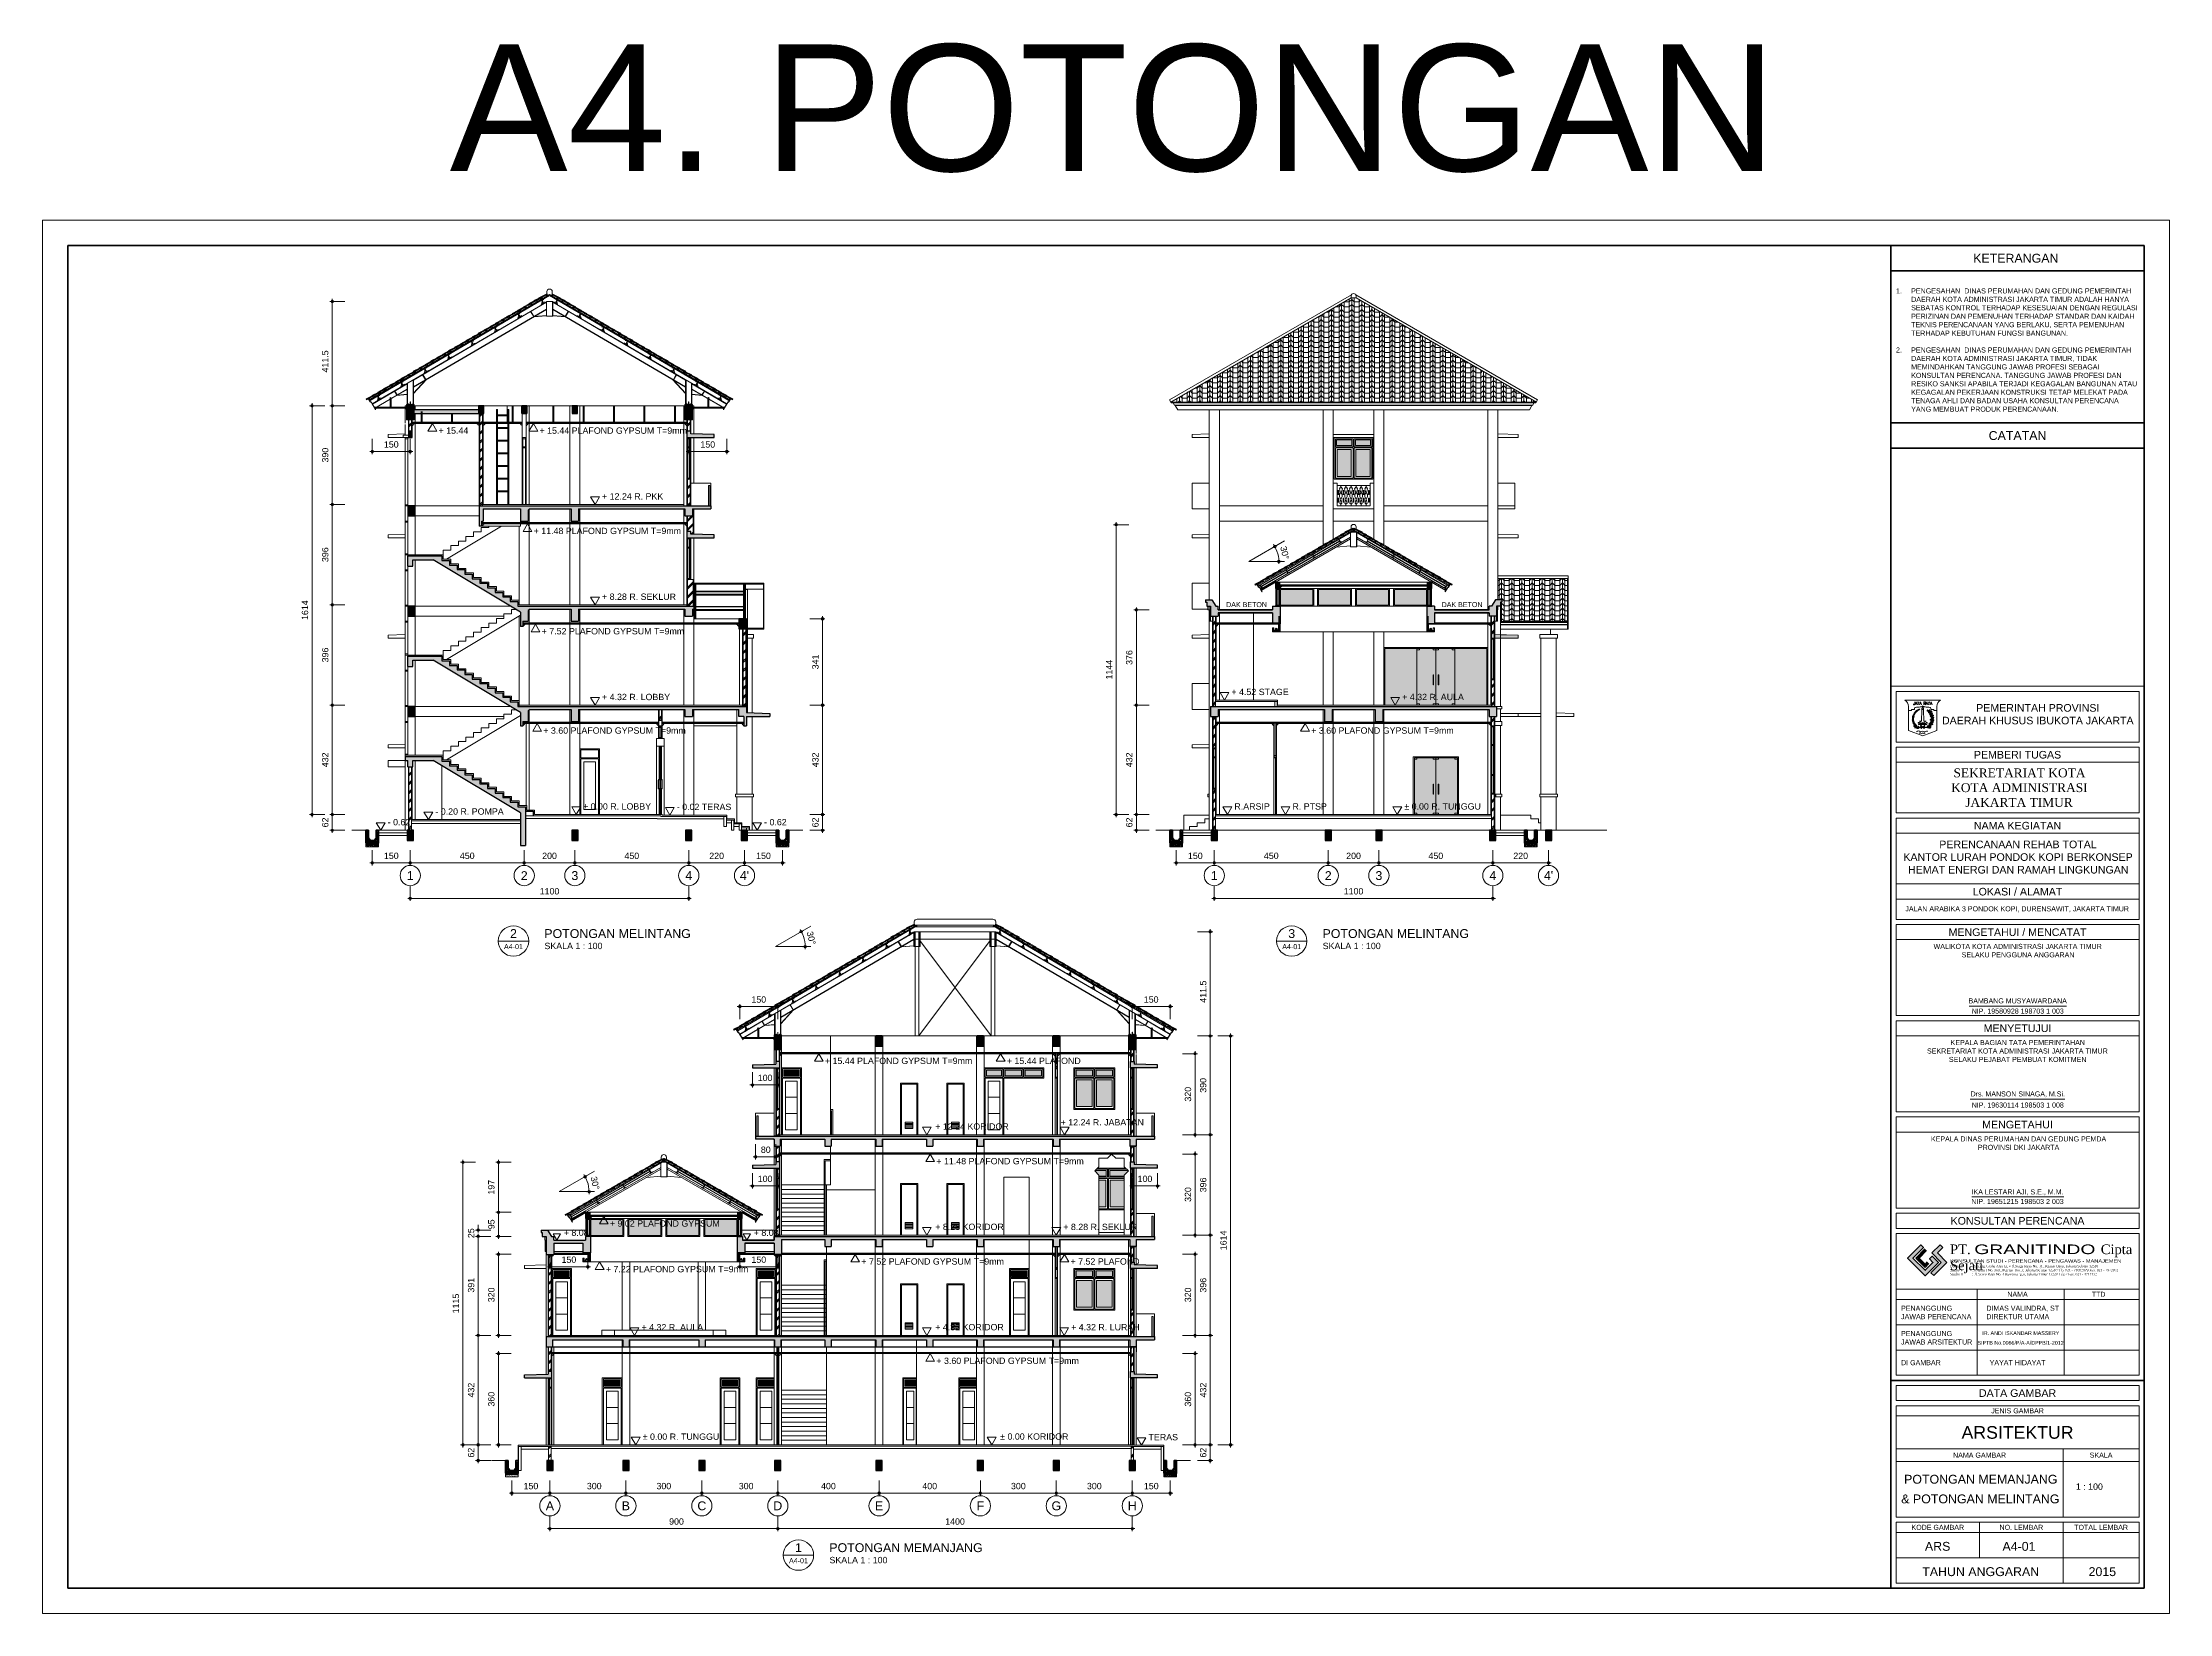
# Model space of a CAD drawing. Header units: millimetres. Extents: x -11 to 1593, y -101 to 195.
# Drawn here: x 1163.2 to 1247.2, y 118 to 180 of the extents above; entities that cross this region are included whole.
import ezdxf
from ezdxf.enums import TextEntityAlignment as Align

# ---------------------------------------------------------------- set-up
doc = ezdxf.new("R2010")
doc.units = ezdxf.units.MM
doc.layers.add('03-GRS', color=3, linetype='Continuous')
for name, color, linetype, lineweight in [('ars', 11, 'Continuous', 5), ('ARSIR BETON', 47, 'Continuous', 5), ('ARSIR WARNA', 43, 'Continuous', 0), ('atap', 7, 'Continuous', 20), ('balok', 111, 'Continuous', 35), ('bata', 5, 'Continuous', 25), ('blk', 1, 'Continuous', 30), ('dinding', 5, 'Continuous', 15), ('GEN', 11, 'Continuous', 5), ('GRS KOP', 1, 'Continuous', 35), ('kap', 71, 'Continuous', 15), ('kop', 7, 'Continuous', 20), ('kus', 63, 'Continuous', 15), ('lan', 7, 'Continuous', 15), ('logo', 7, 'Continuous', 50), ('not', 7, 'Continuous', 20), ('PARTISI', 190, 'Continuous', 9), ('pla', 213, 'Continuous', 15), ('sol kaca', 9, 'Continuous', 0), ('sol kol', 8, 'Continuous', 0), ('tem', 5, 'Continuous', 20), ('u', 6, 'Continuous', 20)]:
    doc.layers.add(name, color=color, linetype=linetype, lineweight=lineweight)
doc.styles.add('BARU', font='complex.shx')
doc.styles.add('S', font='SIMPLEX', dxfattribs={"width": 1.1})
doc.styles.add('simplek', font='simplex.shx')
doc.styles.get("Standard").update_dxf_attribs({"font": 'ARIALUNI.TTF'})
doc.linetypes.add('BATTING', pattern='A,0.0001,-0.1,[134,ltypeshp.shx,S=0.1,R=0,X=-0.1,Y=0],-0.2,[134,ltypeshp.shx,S=0.1,R=180,X=0.1,Y=0],-0.1', length=0.4001)
doc.dimstyles.new('SK100', dxfattribs={"dimtxt": 0.25, "dimasz": 0.1, "dimexe": 0.1, "dimexo": 0, "dimgap": 0.15, "dimtad": 1, "dimdec": 0, "dimlfac": 100, "dimzin": 12, "dimdsep": 46, "dimtxsty": 'Standard', "dimblk": 'BULAT', "dimcen": 0.1, "dimclrd": 256, "dimclre": 256, "dimclrt": 256, "dimadec": 0, "dimazin": 3, "dimtfac": 1, "dimtdec": 0, "dimtofl": 0, "dimtmove": 0, "dimatfit": 3, "dimldrblk": 'BULAT', "dimfxl": 0.18, "dimtolj": 1, "dimtzin": 0, "dimlwd": -1, "dimlwe": -1, "dimarcsym": 0})

msp = doc.modelspace()

# ---------------------------------------------------------------- texts
at = {"layer": 'not', "insert": (1205.2142, 174.8691), "char_height": 5, "attachment_point": 7, "style": 'simplek'}
msp.add_mtext('\\pi-25.919;{\\f@Arial Unicode MS|b0|i0|c0|p34;A4. POTONGAN}', dxfattribs=at)
at = {"layer": 'not', "char_height": 0.2, "attachment_point": 1}
for insert in [(1209.9579, 157.9271), (1218.468, 157.9271)]:
    msp.add_mtext_dynamic_manual_height_columns('DAK BETON', width=1.603176, gutter_width=4.3708, heights=[0], dxfattribs=dict(at, insert=insert))

# ---------------------------------------------------------------- blocks, each defined once
blk = doc.blocks.new('BULAT')
for p, q in [((-1, 0), (1, 0)), ((0, -1), (0, 1))]:
    blk.add_line(p, q)
blk.add_circle((0, 0), 0.5)
blk = doc.blocks.new('*D1473')
at = {"layer": 'Defpoints', "color": 0, "ltscale": 0.15}
for p in [(1200.252, 123.249), (1203.252, 123.249), (1203.252, 122.749)]:
    blk.add_point(p, dxfattribs=at)
at = {"layer": 'u', "ltscale": 0.15}
for p, q in [((1200.252, 123.249), (1200.252, 122.649)), ((1200.352, 122.749), (1203.152, 122.749)), ((1203.252, 123.249), (1203.252, 122.649))]:
    blk.add_line(p, q, dxfattribs=at)
at = {"layer": 'u', "ltscale": 0.15, "xscale": 0.1, "yscale": 0.1, "zscale": 0.1, "rotation": 180}
blk.add_blockref('BULAT', (1200.252, 122.749), dxfattribs=at)
at = {"layer": 'u', "ltscale": 0.15, "xscale": 0.1, "yscale": 0.1, "zscale": 0.1}
blk.add_blockref('BULAT', (1203.252, 122.749), dxfattribs=at)
at = {"layer": 'u', "ltscale": 0.15, "insert": (1201.752, 123.027), "char_height": 0.25, "attachment_point": 5}
blk.add_mtext('\\A1;300', dxfattribs=at)
blk = doc.blocks.new('*D1474')
at = {"layer": 'Defpoints', "color": 0, "ltscale": 0.15}
for p in [(1196.252, 123.249), (1200.252, 123.249), (1200.252, 122.749)]:
    blk.add_point(p, dxfattribs=at)
at = {"layer": 'u', "ltscale": 0.15}
for p, q in [((1196.252, 123.249), (1196.252, 122.649)), ((1196.352, 122.749), (1200.152, 122.749)), ((1200.252, 123.249), (1200.252, 122.649))]:
    blk.add_line(p, q, dxfattribs=at)
at = {"layer": 'u', "ltscale": 0.15, "xscale": 0.1, "yscale": 0.1, "zscale": 0.1, "rotation": 180}
blk.add_blockref('BULAT', (1196.252, 122.749), dxfattribs=at)
at = {"layer": 'u', "ltscale": 0.15, "xscale": 0.1, "yscale": 0.1, "zscale": 0.1}
blk.add_blockref('BULAT', (1200.252, 122.749), dxfattribs=at)
at = {"layer": 'u', "ltscale": 0.15, "insert": (1198.252, 123.027), "char_height": 0.25, "attachment_point": 5}
blk.add_mtext('\\A1;400', dxfattribs=at)
blk = doc.blocks.new('*D1475')
at = {"layer": 'Defpoints', "color": 0, "ltscale": 0.15}
for p in [(1203.252, 123.249), (1206.252, 123.249), (1206.252, 122.749)]:
    blk.add_point(p, dxfattribs=at)
at = {"layer": 'u', "ltscale": 0.15}
for p, q in [((1203.252, 123.249), (1203.252, 122.649)), ((1203.352, 122.749), (1206.152, 122.749)), ((1206.252, 123.249), (1206.252, 122.649))]:
    blk.add_line(p, q, dxfattribs=at)
at = {"layer": 'u', "ltscale": 0.15, "xscale": 0.1, "yscale": 0.1, "zscale": 0.1, "rotation": 180}
blk.add_blockref('BULAT', (1203.252, 122.749), dxfattribs=at)
at = {"layer": 'u', "ltscale": 0.15, "xscale": 0.1, "yscale": 0.1, "zscale": 0.1}
blk.add_blockref('BULAT', (1206.252, 122.749), dxfattribs=at)
at = {"layer": 'u', "ltscale": 0.15, "insert": (1204.752, 123.027), "char_height": 0.25, "attachment_point": 5}
blk.add_mtext('\\A1;300', dxfattribs=at)
blk = doc.blocks.new('*D1476')
at = {"layer": 'Defpoints', "color": 0, "ltscale": 0.15}
for p in [(1192.252, 121.849), (1206.252, 121.849), (1206.252, 121.349)]:
    blk.add_point(p, dxfattribs=at)
at = {"layer": 'u', "ltscale": 0.15}
for p, q in [((1192.252, 121.849), (1192.252, 121.249)), ((1206.252, 121.849), (1206.252, 121.249)), ((1192.352, 121.349), (1206.152, 121.349))]:
    blk.add_line(p, q, dxfattribs=at)
at = {"layer": 'u', "ltscale": 0.15, "xscale": 0.1, "yscale": 0.1, "zscale": 0.1, "rotation": 180}
blk.add_blockref('BULAT', (1192.252, 121.349), dxfattribs=at)
at = {"layer": 'u', "ltscale": 0.15, "xscale": 0.1, "yscale": 0.1, "zscale": 0.1}
blk.add_blockref('BULAT', (1206.252, 121.349), dxfattribs=at)
at = {"layer": 'u', "ltscale": 0.15, "insert": (1199.252, 121.627), "char_height": 0.25, "attachment_point": 5}
blk.add_mtext('\\A1;1400', dxfattribs=at)
blk = doc.blocks.new('*D1477')
at = {"layer": 'Defpoints', "color": 0, "ltscale": 0.15}
for p in [(1192.252, 123.249), (1196.252, 123.249), (1196.252, 122.749)]:
    blk.add_point(p, dxfattribs=at)
at = {"layer": 'u', "ltscale": 0.15}
for p, q in [((1192.252, 123.249), (1192.252, 122.649)), ((1192.352, 122.749), (1196.152, 122.749)), ((1196.252, 123.249), (1196.252, 122.649))]:
    blk.add_line(p, q, dxfattribs=at)
at = {"layer": 'u', "ltscale": 0.15, "xscale": 0.1, "yscale": 0.1, "zscale": 0.1, "rotation": 180}
blk.add_blockref('BULAT', (1192.252, 122.749), dxfattribs=at)
at = {"layer": 'u', "ltscale": 0.15, "xscale": 0.1, "yscale": 0.1, "zscale": 0.1}
blk.add_blockref('BULAT', (1196.252, 122.749), dxfattribs=at)
at = {"layer": 'u', "ltscale": 0.15, "insert": (1194.252, 123.027), "char_height": 0.25, "attachment_point": 5}
blk.add_mtext('\\A1;400', dxfattribs=at)
blk = doc.blocks.new('*D1478')
at = {"layer": 'Defpoints', "color": 0, "ltscale": 0.15}
for p in [(1189.252, 123.249), (1192.252, 123.249), (1192.252, 122.749)]:
    blk.add_point(p, dxfattribs=at)
at = {"layer": 'u', "ltscale": 0.15}
for p, q in [((1189.252, 123.249), (1189.252, 122.649)), ((1189.352, 122.749), (1192.152, 122.749)), ((1192.252, 123.249), (1192.252, 122.649))]:
    blk.add_line(p, q, dxfattribs=at)
at = {"layer": 'u', "ltscale": 0.15, "xscale": 0.1, "yscale": 0.1, "zscale": 0.1, "rotation": 180}
blk.add_blockref('BULAT', (1189.252, 122.749), dxfattribs=at)
at = {"layer": 'u', "ltscale": 0.15, "xscale": 0.1, "yscale": 0.1, "zscale": 0.1}
blk.add_blockref('BULAT', (1192.252, 122.749), dxfattribs=at)
at = {"layer": 'u', "ltscale": 0.15, "insert": (1191.002, 123.027), "char_height": 0.25, "attachment_point": 5}
blk.add_mtext('\\A1;300', dxfattribs=at)
blk = doc.blocks.new('*D1479')
at = {"layer": 'Defpoints', "color": 0, "ltscale": 0.15}
for p in [(1186.252, 123.249), (1189.252, 123.249), (1189.252, 122.749)]:
    blk.add_point(p, dxfattribs=at)
at = {"layer": 'u', "ltscale": 0.15}
for p, q in [((1186.252, 123.249), (1186.252, 122.649)), ((1186.352, 122.749), (1189.152, 122.749)), ((1189.252, 123.249), (1189.252, 122.649))]:
    blk.add_line(p, q, dxfattribs=at)
at = {"layer": 'u', "ltscale": 0.15, "xscale": 0.1, "yscale": 0.1, "zscale": 0.1, "rotation": 180}
blk.add_blockref('BULAT', (1186.252, 122.749), dxfattribs=at)
at = {"layer": 'u', "ltscale": 0.15, "xscale": 0.1, "yscale": 0.1, "zscale": 0.1}
blk.add_blockref('BULAT', (1189.252, 122.749), dxfattribs=at)
at = {"layer": 'u', "ltscale": 0.15, "insert": (1187.752, 123.027), "char_height": 0.25, "attachment_point": 5}
blk.add_mtext('\\A1;300', dxfattribs=at)
blk = doc.blocks.new('*D1480')
at = {"layer": 'Defpoints', "color": 0, "ltscale": 0.15}
for p in [(1183.252, 123.249), (1186.252, 123.249), (1186.252, 122.749)]:
    blk.add_point(p, dxfattribs=at)
at = {"layer": 'u', "ltscale": 0.15}
for p, q in [((1183.252, 123.249), (1183.252, 122.649)), ((1183.352, 122.749), (1186.152, 122.749)), ((1186.252, 123.249), (1186.252, 122.649))]:
    blk.add_line(p, q, dxfattribs=at)
at = {"layer": 'u', "ltscale": 0.15, "xscale": 0.1, "yscale": 0.1, "zscale": 0.1, "rotation": 180}
blk.add_blockref('BULAT', (1183.252, 122.749), dxfattribs=at)
at = {"layer": 'u', "ltscale": 0.15, "xscale": 0.1, "yscale": 0.1, "zscale": 0.1}
blk.add_blockref('BULAT', (1186.252, 122.749), dxfattribs=at)
at = {"layer": 'u', "ltscale": 0.15, "insert": (1185.002, 123.027), "char_height": 0.25, "attachment_point": 5}
blk.add_mtext('\\A1;300', dxfattribs=at)
blk = doc.blocks.new('*D1481')
at = {"layer": 'Defpoints', "color": 0, "ltscale": 0.15}
for p in [(1183.252, 121.849), (1192.252, 121.849), (1192.252, 121.349)]:
    blk.add_point(p, dxfattribs=at)
at = {"layer": 'u', "ltscale": 0.15}
for p, q in [((1183.252, 121.849), (1183.252, 121.249)), ((1192.252, 121.849), (1192.252, 121.249)), ((1183.352, 121.349), (1192.152, 121.349))]:
    blk.add_line(p, q, dxfattribs=at)
at = {"layer": 'u', "ltscale": 0.15, "xscale": 0.1, "yscale": 0.1, "zscale": 0.1, "rotation": 180}
blk.add_blockref('BULAT', (1183.252, 121.349), dxfattribs=at)
at = {"layer": 'u', "ltscale": 0.15, "xscale": 0.1, "yscale": 0.1, "zscale": 0.1}
blk.add_blockref('BULAT', (1192.252, 121.349), dxfattribs=at)
at = {"layer": 'u', "ltscale": 0.15, "insert": (1188.252, 121.627), "char_height": 0.25, "attachment_point": 5}
blk.add_mtext('\\A1;900', dxfattribs=at)
blk = doc.blocks.new('NAV')
blk.add_circle((0, -0.4), 0.4)
at = {"style": 'S', "width": 0.75, "flags": 4}
blk.add_attdef('AV', text='', height=0.3, dxfattribs=at).set_placement((0, -0.4), align=Align.MIDDLE)
blk = doc.blocks.new('PEIL')
blk.add_lwpolyline([(-0.188, 0.325), (0.188, 0.325), (0, 0)], close=True)
at = {"style": 'S', "width": 1.1, "flags": 4}
blk.add_attdef('CAT', (0.265, 0.036), '', height=0.2, dxfattribs=at)
blk = doc.blocks.new('PEILA')
blk.add_lwpolyline([(-0.188, -0.325), (0.188, -0.325), (0, 0)], close=True)
at = {"style": 'S', "width": 1.1, "flags": 4}
blk.add_attdef('CAT', (0.265, -0.289), '', height=0.2, dxfattribs=at)
blk = doc.blocks.new('Ndtpd')
blk.add_line((0.75, 0), (-0.75, 0))
blk.add_circle((0, 0), 0.747)
at = {"flags": 4}
for tag, height, p in [('NO', 0.5, (0, 0.15)), ('NOLBR', 0.3, (0, -0.4))]:
    blk.add_attdef(tag, text='', height=height, dxfattribs=at).set_placement(p, align=Align.CENTER)
for tag, p, height in [('NDTPD', (1.52, 0.15), 0.5), ('SKALA', (1.52, -0.4), 0.3)]:
    blk.add_attdef(tag, p, '', height=height, dxfattribs=at)
blk = doc.blocks.new('*D1501')
at = {"layer": 'Defpoints', "color": 0, "ltscale": 0.15}
for p in [(1208.831, 128.977), (1208.831, 124.657), (1209.331, 124.657)]:
    blk.add_point(p, dxfattribs=at)
at = {"layer": 'u', "ltscale": 0.15}
for p, q in [((1208.831, 128.977), (1209.431, 128.977)), ((1209.331, 128.877), (1209.331, 124.757)), ((1208.831, 124.657), (1209.431, 124.657))]:
    blk.add_line(p, q, dxfattribs=at)
at = {"layer": 'u', "ltscale": 0.15, "xscale": 0.1, "yscale": 0.1, "zscale": 0.1}
for p, rotation in [((1209.331, 128.977), 90), ((1209.331, 124.657), 270)]:
    blk.add_blockref('BULAT', p, dxfattribs=dict(at, rotation=rotation))
at = {"layer": 'u', "ltscale": 0.15, "insert": (1209.053, 126.817), "char_height": 0.25, "attachment_point": 5, "rotation": 90}
blk.add_mtext('\\A1;432', dxfattribs=at)
blk = doc.blocks.new('*D1502')
at = {"layer": 'Defpoints', "color": 0, "ltscale": 0.15}
for p in [(1208.831, 132.937), (1208.831, 128.977), (1209.331, 128.977)]:
    blk.add_point(p, dxfattribs=at)
at = {"layer": 'u', "ltscale": 0.15}
for p, q in [((1208.831, 132.937), (1209.431, 132.937)), ((1209.331, 132.837), (1209.331, 129.077)), ((1208.831, 128.977), (1209.431, 128.977))]:
    blk.add_line(p, q, dxfattribs=at)
at = {"layer": 'u', "ltscale": 0.15, "xscale": 0.1, "yscale": 0.1, "zscale": 0.1}
for p, rotation in [((1209.331, 132.937), 90), ((1209.331, 128.977), 270)]:
    blk.add_blockref('BULAT', p, dxfattribs=dict(at, rotation=rotation))
at = {"layer": 'u', "ltscale": 0.15, "insert": (1209.053, 130.957), "char_height": 0.25, "attachment_point": 5, "rotation": 90}
blk.add_mtext('\\A1;396', dxfattribs=at)
blk = doc.blocks.new('*D1503')
at = {"layer": 'Defpoints', "color": 0, "ltscale": 0.15}
for p in [(1208.831, 136.897), (1208.831, 132.937), (1209.331, 132.937)]:
    blk.add_point(p, dxfattribs=at)
at = {"layer": 'u', "ltscale": 0.15}
for p, q in [((1208.831, 136.897), (1209.431, 136.897)), ((1209.331, 136.797), (1209.331, 133.037)), ((1208.831, 132.937), (1209.431, 132.937))]:
    blk.add_line(p, q, dxfattribs=at)
at = {"layer": 'u', "ltscale": 0.15, "xscale": 0.1, "yscale": 0.1, "zscale": 0.1}
for p, rotation in [((1209.331, 136.897), 90), ((1209.331, 132.937), 270)]:
    blk.add_blockref('BULAT', p, dxfattribs=dict(at, rotation=rotation))
at = {"layer": 'u', "ltscale": 0.15, "insert": (1209.053, 134.917), "char_height": 0.25, "attachment_point": 5, "rotation": 90}
blk.add_mtext('\\A1;396', dxfattribs=at)
blk = doc.blocks.new('*D1504')
at = {"layer": 'Defpoints', "color": 0, "ltscale": 0.15}
for p in [(1208.831, 140.797), (1208.831, 136.897), (1209.331, 136.897)]:
    blk.add_point(p, dxfattribs=at)
at = {"layer": 'u', "ltscale": 0.15}
for p, q in [((1208.831, 140.797), (1209.431, 140.797)), ((1209.331, 140.697), (1209.331, 136.997)), ((1208.831, 136.897), (1209.431, 136.897))]:
    blk.add_line(p, q, dxfattribs=at)
at = {"layer": 'u', "ltscale": 0.15, "xscale": 0.1, "yscale": 0.1, "zscale": 0.1}
for p, rotation in [((1209.331, 140.797), 90), ((1209.331, 136.897), 270)]:
    blk.add_blockref('BULAT', p, dxfattribs=dict(at, rotation=rotation))
at = {"layer": 'u', "ltscale": 0.15, "insert": (1209.053, 138.847), "char_height": 0.25, "attachment_point": 5, "rotation": 90}
blk.add_mtext('\\A1;390', dxfattribs=at)
blk = doc.blocks.new('*D1505')
at = {"layer": 'Defpoints', "color": 0, "ltscale": 0.15}
for p in [(1208.831, 144.912), (1208.831, 140.797), (1209.331, 140.797)]:
    blk.add_point(p, dxfattribs=at)
at = {"layer": 'u', "ltscale": 0.15}
for p, q in [((1208.831, 144.912), (1209.431, 144.912)), ((1209.331, 144.812), (1209.331, 140.897)), ((1208.831, 140.797), (1209.431, 140.797))]:
    blk.add_line(p, q, dxfattribs=at)
at = {"layer": 'u', "ltscale": 0.15, "xscale": 0.1, "yscale": 0.1, "zscale": 0.1}
for p, rotation in [((1209.331, 144.912), 90), ((1209.331, 140.797), 270)]:
    blk.add_blockref('BULAT', p, dxfattribs=dict(at, rotation=rotation))
at = {"layer": 'u', "ltscale": 0.15, "insert": (1209.053, 142.546), "char_height": 0.25, "attachment_point": 5, "rotation": 90}
blk.add_mtext('\\A1;411.5', dxfattribs=at)
blk = doc.blocks.new('*D1506')
at = {"layer": 'Defpoints', "color": 0, "ltscale": 0.15}
for p in [(1208.831, 124.657), (1208.831, 124.037), (1209.331, 124.037)]:
    blk.add_point(p, dxfattribs=at)
at = {"layer": 'u', "ltscale": 0.15}
for p, q in [((1208.831, 124.657), (1209.431, 124.657)), ((1209.331, 124.557), (1209.331, 124.137)), ((1208.831, 124.037), (1209.431, 124.037))]:
    blk.add_line(p, q, dxfattribs=at)
at = {"layer": 'u', "ltscale": 0.15, "xscale": 0.1, "yscale": 0.1, "zscale": 0.1}
for p, rotation in [((1209.331, 124.657), 90), ((1209.331, 124.037), 270)]:
    blk.add_blockref('BULAT', p, dxfattribs=dict(at, rotation=rotation))
at = {"layer": 'u', "ltscale": 0.15, "insert": (1209.053, 124.347), "char_height": 0.25, "attachment_point": 5, "rotation": 90}
blk.add_mtext('\\A1;62', dxfattribs=at)
blk = doc.blocks.new('*D1507')
at = {"layer": 'Defpoints', "color": 0, "ltscale": 0.15}
for p in [(1209.631, 140.797), (1209.631, 124.657), (1210.131, 124.657)]:
    blk.add_point(p, dxfattribs=at)
at = {"layer": 'u', "ltscale": 0.15}
for p, q in [((1209.631, 140.797), (1210.231, 140.797)), ((1210.131, 140.697), (1210.131, 124.757)), ((1209.631, 124.657), (1210.231, 124.657))]:
    blk.add_line(p, q, dxfattribs=at)
at = {"layer": 'u', "ltscale": 0.15, "xscale": 0.1, "yscale": 0.1, "zscale": 0.1}
for p, rotation in [((1210.131, 140.797), 90), ((1210.131, 124.657), 270)]:
    blk.add_blockref('BULAT', p, dxfattribs=dict(at, rotation=rotation))
at = {"layer": 'u', "ltscale": 0.15, "insert": (1209.853, 132.727), "char_height": 0.25, "attachment_point": 5, "rotation": 90}
blk.add_mtext('\\A1;1614', dxfattribs=at)
blk = doc.blocks.new('*D1508')
at = {"layer": 'Defpoints', "color": 0, "ltscale": 0.15}
for p in [(1190.752, 141.457), (1192.252, 141.957), (1192.252, 141.457)]:
    blk.add_point(p, dxfattribs=at)
at = {"layer": 'u', "ltscale": 0.15}
for p, q in [((1190.752, 141.457), (1190.752, 142.057)), ((1192.252, 141.457), (1192.252, 142.057)), ((1190.852, 141.957), (1192.152, 141.957))]:
    blk.add_line(p, q, dxfattribs=at)
at = {"layer": 'u', "ltscale": 0.15, "xscale": 0.1, "yscale": 0.1, "zscale": 0.1, "rotation": 180}
blk.add_blockref('BULAT', (1190.752, 141.957), dxfattribs=at)
at = {"layer": 'u', "ltscale": 0.15, "xscale": 0.1, "yscale": 0.1, "zscale": 0.1}
blk.add_blockref('BULAT', (1192.252, 141.957), dxfattribs=at)
at = {"layer": 'u', "ltscale": 0.15, "insert": (1191.502, 142.234), "char_height": 0.25, "attachment_point": 5}
blk.add_mtext('\\A1;150', dxfattribs=at)
blk = doc.blocks.new('*D1509')
at = {"layer": 'Defpoints', "color": 0, "ltscale": 0.15}
for p in [(1191.252, 139.362), (1192.252, 139.362), (1192.252, 138.862)]:
    blk.add_point(p, dxfattribs=at)
at = {"layer": 'u', "ltscale": 0.15}
for p, q in [((1191.252, 139.362), (1191.252, 138.762)), ((1191.352, 138.862), (1192.152, 138.862)), ((1192.252, 139.362), (1192.252, 138.762))]:
    blk.add_line(p, q, dxfattribs=at)
at = {"layer": 'u', "ltscale": 0.15, "xscale": 0.1, "yscale": 0.1, "zscale": 0.1, "rotation": 180}
blk.add_blockref('BULAT', (1191.252, 138.862), dxfattribs=at)
at = {"layer": 'u', "ltscale": 0.15, "xscale": 0.1, "yscale": 0.1, "zscale": 0.1}
blk.add_blockref('BULAT', (1192.252, 138.862), dxfattribs=at)
at = {"layer": 'u', "ltscale": 0.15, "insert": (1191.752, 139.14), "char_height": 0.25, "attachment_point": 5}
blk.add_mtext('\\A1;100', dxfattribs=at)
blk = doc.blocks.new('*D1510')
at = {"layer": 'Defpoints', "color": 0, "ltscale": 0.15}
for p in [(1191.252, 135.377), (1192.252, 135.377), (1192.252, 134.877)]:
    blk.add_point(p, dxfattribs=at)
at = {"layer": 'u', "ltscale": 0.15}
for p, q in [((1191.252, 135.377), (1191.252, 134.777)), ((1192.252, 135.377), (1192.252, 134.777)), ((1191.352, 134.877), (1192.152, 134.877))]:
    blk.add_line(p, q, dxfattribs=at)
at = {"layer": 'u', "ltscale": 0.15, "xscale": 0.1, "yscale": 0.1, "zscale": 0.1, "rotation": 180}
blk.add_blockref('BULAT', (1191.252, 134.877), dxfattribs=at)
at = {"layer": 'u', "ltscale": 0.15, "xscale": 0.1, "yscale": 0.1, "zscale": 0.1}
blk.add_blockref('BULAT', (1192.252, 134.877), dxfattribs=at)
at = {"layer": 'u', "ltscale": 0.15, "insert": (1191.752, 135.154), "char_height": 0.25, "attachment_point": 5}
blk.add_mtext('\\A1;100', dxfattribs=at)
blk = doc.blocks.new('*D1482')
at = {"layer": 'Defpoints', "color": 0, "ltscale": 0.15}
for p in [(1182.237, 148.129), (1184.237, 148.129), (1184.237, 147.629)]:
    blk.add_point(p, dxfattribs=at)
at = {"layer": 'u', "ltscale": 0.15}
for p, q in [((1182.237, 148.129), (1182.237, 147.529)), ((1184.237, 148.129), (1184.237, 147.529)), ((1182.337, 147.629), (1184.137, 147.629))]:
    blk.add_line(p, q, dxfattribs=at)
at = {"layer": 'u', "ltscale": 0.15, "xscale": 0.1, "yscale": 0.1, "zscale": 0.1, "rotation": 180}
blk.add_blockref('BULAT', (1182.237, 147.629), dxfattribs=at)
at = {"layer": 'u', "ltscale": 0.15, "xscale": 0.1, "yscale": 0.1, "zscale": 0.1}
blk.add_blockref('BULAT', (1184.237, 147.629), dxfattribs=at)
at = {"layer": 'u', "ltscale": 0.15, "insert": (1183.237, 147.907), "char_height": 0.25, "attachment_point": 5}
blk.add_mtext('\\A1;200', dxfattribs=at)
blk = doc.blocks.new('*D1483')
at = {"layer": 'Defpoints', "color": 0, "ltscale": 0.15}
for p in [(1177.737, 148.129), (1182.237, 148.129), (1182.237, 147.629)]:
    blk.add_point(p, dxfattribs=at)
at = {"layer": 'u', "ltscale": 0.15}
for p, q in [((1177.737, 148.129), (1177.737, 147.529)), ((1182.237, 148.129), (1182.237, 147.529)), ((1177.837, 147.629), (1182.137, 147.629))]:
    blk.add_line(p, q, dxfattribs=at)
at = {"layer": 'u', "ltscale": 0.15, "xscale": 0.1, "yscale": 0.1, "zscale": 0.1, "rotation": 180}
blk.add_blockref('BULAT', (1177.737, 147.629), dxfattribs=at)
at = {"layer": 'u', "ltscale": 0.15, "xscale": 0.1, "yscale": 0.1, "zscale": 0.1}
blk.add_blockref('BULAT', (1182.237, 147.629), dxfattribs=at)
at = {"layer": 'u', "ltscale": 0.15, "insert": (1179.987, 147.907), "char_height": 0.25, "attachment_point": 5}
blk.add_mtext('\\A1;450', dxfattribs=at)
blk = doc.blocks.new('*D1484')
at = {"layer": 'Defpoints', "color": 0, "ltscale": 0.15}
for p in [(1188.737, 148.129), (1190.937, 148.129), (1190.937, 147.629)]:
    blk.add_point(p, dxfattribs=at)
at = {"layer": 'u', "ltscale": 0.15}
for p, q in [((1188.737, 148.129), (1188.737, 147.529)), ((1190.937, 148.129), (1190.937, 147.529)), ((1188.837, 147.629), (1190.837, 147.629))]:
    blk.add_line(p, q, dxfattribs=at)
at = {"layer": 'u', "ltscale": 0.15, "xscale": 0.1, "yscale": 0.1, "zscale": 0.1, "rotation": 180}
blk.add_blockref('BULAT', (1188.737, 147.629), dxfattribs=at)
at = {"layer": 'u', "ltscale": 0.15, "xscale": 0.1, "yscale": 0.1, "zscale": 0.1}
blk.add_blockref('BULAT', (1190.937, 147.629), dxfattribs=at)
at = {"layer": 'u', "ltscale": 0.15, "insert": (1189.837, 147.907), "char_height": 0.25, "attachment_point": 5}
blk.add_mtext('\\A1;220', dxfattribs=at)
blk = doc.blocks.new('*D1485')
at = {"layer": 'Defpoints', "color": 0, "ltscale": 0.15}
for p in [(1184.237, 148.129), (1188.737, 148.129), (1188.737, 147.629)]:
    blk.add_point(p, dxfattribs=at)
at = {"layer": 'u', "ltscale": 0.15}
for p, q in [((1184.237, 148.129), (1184.237, 147.529)), ((1188.737, 148.129), (1188.737, 147.529)), ((1184.337, 147.629), (1188.637, 147.629))]:
    blk.add_line(p, q, dxfattribs=at)
at = {"layer": 'u', "ltscale": 0.15, "xscale": 0.1, "yscale": 0.1, "zscale": 0.1, "rotation": 180}
blk.add_blockref('BULAT', (1184.237, 147.629), dxfattribs=at)
at = {"layer": 'u', "ltscale": 0.15, "xscale": 0.1, "yscale": 0.1, "zscale": 0.1}
blk.add_blockref('BULAT', (1188.737, 147.629), dxfattribs=at)
at = {"layer": 'u', "ltscale": 0.15, "insert": (1186.487, 147.907), "char_height": 0.25, "attachment_point": 5}
blk.add_mtext('\\A1;450', dxfattribs=at)
blk = doc.blocks.new('*D1486')
at = {"layer": 'Defpoints', "color": 0, "ltscale": 0.15}
for p in [(1177.737, 146.729), (1188.737, 146.729), (1188.737, 146.229)]:
    blk.add_point(p, dxfattribs=at)
at = {"layer": 'u', "ltscale": 0.15}
for p, q in [((1177.737, 146.729), (1177.737, 146.129)), ((1177.837, 146.229), (1188.637, 146.229)), ((1188.737, 146.729), (1188.737, 146.129))]:
    blk.add_line(p, q, dxfattribs=at)
at = {"layer": 'u', "ltscale": 0.15, "xscale": 0.1, "yscale": 0.1, "zscale": 0.1, "rotation": 180}
blk.add_blockref('BULAT', (1177.737, 146.229), dxfattribs=at)
at = {"layer": 'u', "ltscale": 0.15, "xscale": 0.1, "yscale": 0.1, "zscale": 0.1}
blk.add_blockref('BULAT', (1188.737, 146.229), dxfattribs=at)
at = {"layer": 'u', "ltscale": 0.15, "insert": (1183.237, 146.507), "char_height": 0.25, "attachment_point": 5}
blk.add_mtext('\\A1;1100', dxfattribs=at)
blk = doc.blocks.new('*D1487')
at = {"layer": 'Defpoints', "color": 0, "ltscale": 0.15}
for p in [(1175.158, 153.857), (1174.658, 149.537), (1175.158, 149.537)]:
    blk.add_point(p, dxfattribs=at)
at = {"layer": 'u', "ltscale": 0.15}
for p, q in [((1175.158, 153.857), (1174.558, 153.857)), ((1174.658, 153.757), (1174.658, 149.637)), ((1175.158, 149.537), (1174.558, 149.537))]:
    blk.add_line(p, q, dxfattribs=at)
at = {"layer": 'u', "ltscale": 0.15, "xscale": 0.1, "yscale": 0.1, "zscale": 0.1}
for p, rotation in [((1174.658, 153.857), 90), ((1174.658, 149.537), 270)]:
    blk.add_blockref('BULAT', p, dxfattribs=dict(at, rotation=rotation))
at = {"layer": 'u', "ltscale": 0.15, "insert": (1174.381, 151.697), "char_height": 0.25, "attachment_point": 5, "rotation": 90}
blk.add_mtext('\\A1;432', dxfattribs=at)
blk = doc.blocks.new('*D1488')
at = {"layer": 'Defpoints', "color": 0, "ltscale": 0.15}
for p in [(1175.158, 157.817), (1174.658, 153.857), (1175.158, 153.857)]:
    blk.add_point(p, dxfattribs=at)
at = {"layer": 'u', "ltscale": 0.15}
for p, q in [((1175.158, 157.817), (1174.558, 157.817)), ((1174.658, 157.717), (1174.658, 153.957)), ((1175.158, 153.857), (1174.558, 153.857))]:
    blk.add_line(p, q, dxfattribs=at)
at = {"layer": 'u', "ltscale": 0.15, "xscale": 0.1, "yscale": 0.1, "zscale": 0.1}
for p, rotation in [((1174.658, 157.817), 90), ((1174.658, 153.857), 270)]:
    blk.add_blockref('BULAT', p, dxfattribs=dict(at, rotation=rotation))
at = {"layer": 'u', "ltscale": 0.15, "insert": (1174.381, 155.837), "char_height": 0.25, "attachment_point": 5, "rotation": 90}
blk.add_mtext('\\A1;396', dxfattribs=at)
blk = doc.blocks.new('*D1489')
at = {"layer": 'Defpoints', "color": 0, "ltscale": 0.15}
for p in [(1175.158, 161.777), (1174.658, 157.817), (1175.158, 157.817)]:
    blk.add_point(p, dxfattribs=at)
at = {"layer": 'u', "ltscale": 0.15}
for p, q in [((1175.158, 161.777), (1174.558, 161.777)), ((1174.658, 161.677), (1174.658, 157.917)), ((1175.158, 157.817), (1174.558, 157.817))]:
    blk.add_line(p, q, dxfattribs=at)
at = {"layer": 'u', "ltscale": 0.15, "xscale": 0.1, "yscale": 0.1, "zscale": 0.1}
for p, rotation in [((1174.658, 161.777), 90), ((1174.658, 157.817), 270)]:
    blk.add_blockref('BULAT', p, dxfattribs=dict(at, rotation=rotation))
at = {"layer": 'u', "ltscale": 0.15, "insert": (1174.381, 159.797), "char_height": 0.25, "attachment_point": 5, "rotation": 90}
blk.add_mtext('\\A1;396', dxfattribs=at)
blk = doc.blocks.new('*D1490')
at = {"layer": 'Defpoints', "color": 0, "ltscale": 0.15}
for p in [(1175.158, 165.677), (1174.658, 161.777), (1175.158, 161.777)]:
    blk.add_point(p, dxfattribs=at)
at = {"layer": 'u', "ltscale": 0.15}
for p, q in [((1175.158, 165.677), (1174.558, 165.677)), ((1174.658, 165.577), (1174.658, 161.877)), ((1175.158, 161.777), (1174.558, 161.777))]:
    blk.add_line(p, q, dxfattribs=at)
at = {"layer": 'u', "ltscale": 0.15, "xscale": 0.1, "yscale": 0.1, "zscale": 0.1}
for p, rotation in [((1174.658, 165.677), 90), ((1174.658, 161.777), 270)]:
    blk.add_blockref('BULAT', p, dxfattribs=dict(at, rotation=rotation))
at = {"layer": 'u', "ltscale": 0.15, "insert": (1174.381, 163.727), "char_height": 0.25, "attachment_point": 5, "rotation": 90}
blk.add_mtext('\\A1;390', dxfattribs=at)
blk = doc.blocks.new('*D1491')
at = {"layer": 'Defpoints', "color": 0, "ltscale": 0.15}
for p in [(1175.158, 169.792), (1174.658, 165.677), (1175.158, 165.677)]:
    blk.add_point(p, dxfattribs=at)
at = {"layer": 'u', "ltscale": 0.15}
for p, q in [((1175.158, 169.792), (1174.558, 169.792)), ((1174.658, 169.692), (1174.658, 165.777)), ((1175.158, 165.677), (1174.558, 165.677))]:
    blk.add_line(p, q, dxfattribs=at)
at = {"layer": 'u', "ltscale": 0.15, "xscale": 0.1, "yscale": 0.1, "zscale": 0.1}
for p, rotation in [((1174.658, 169.792), 90), ((1174.658, 165.677), 270)]:
    blk.add_blockref('BULAT', p, dxfattribs=dict(at, rotation=rotation))
at = {"layer": 'u', "ltscale": 0.15, "insert": (1174.381, 167.426), "char_height": 0.25, "attachment_point": 5, "rotation": 90}
blk.add_mtext('\\A1;411.5', dxfattribs=at)
blk = doc.blocks.new('*D1492')
at = {"layer": 'Defpoints', "color": 0, "ltscale": 0.15}
for p in [(1175.158, 149.537), (1174.658, 148.917), (1175.158, 148.917)]:
    blk.add_point(p, dxfattribs=at)
at = {"layer": 'u', "ltscale": 0.15}
for p, q in [((1175.158, 149.537), (1174.558, 149.537)), ((1175.158, 148.917), (1174.558, 148.917)), ((1174.658, 149.437), (1174.658, 149.017))]:
    blk.add_line(p, q, dxfattribs=at)
at = {"layer": 'u', "ltscale": 0.15, "xscale": 0.1, "yscale": 0.1, "zscale": 0.1}
for p, rotation in [((1174.658, 149.537), 90), ((1174.658, 148.917), 270)]:
    blk.add_blockref('BULAT', p, dxfattribs=dict(at, rotation=rotation))
at = {"layer": 'u', "ltscale": 0.15, "insert": (1174.381, 149.227), "char_height": 0.25, "attachment_point": 5, "rotation": 90}
blk.add_mtext('\\A1;62', dxfattribs=at)
blk = doc.blocks.new('*D1493')
at = {"layer": 'Defpoints', "color": 0, "ltscale": 0.15}
for p in [(1174.358, 165.677), (1173.858, 149.537), (1174.358, 149.537)]:
    blk.add_point(p, dxfattribs=at)
at = {"layer": 'u', "ltscale": 0.15}
for p, q in [((1174.358, 165.677), (1173.758, 165.677)), ((1173.858, 165.577), (1173.858, 149.637)), ((1174.358, 149.537), (1173.758, 149.537))]:
    blk.add_line(p, q, dxfattribs=at)
at = {"layer": 'u', "ltscale": 0.15, "xscale": 0.1, "yscale": 0.1, "zscale": 0.1}
for p, rotation in [((1173.858, 165.677), 90), ((1173.858, 149.537), 270)]:
    blk.add_blockref('BULAT', p, dxfattribs=dict(at, rotation=rotation))
at = {"layer": 'u', "ltscale": 0.15, "insert": (1173.581, 157.607), "char_height": 0.25, "attachment_point": 5, "rotation": 90}
blk.add_mtext('\\A1;1614', dxfattribs=at)
blk = doc.blocks.new('*D1494')
at = {"layer": 'Defpoints', "color": 0, "ltscale": 0.15}
for p in [(1191.377, 136.527), (1192.177, 136.527), (1192.177, 136.027)]:
    blk.add_point(p, dxfattribs=at)
at = {"layer": 'u', "ltscale": 0.15}
for p, q in [((1191.377, 136.527), (1191.377, 135.927)), ((1192.177, 136.527), (1192.177, 135.927)), ((1191.477, 136.027), (1192.077, 136.027))]:
    blk.add_line(p, q, dxfattribs=at)
at = {"layer": 'u', "ltscale": 0.15, "xscale": 0.1, "yscale": 0.1, "zscale": 0.1, "rotation": 180}
blk.add_blockref('BULAT', (1191.377, 136.027), dxfattribs=at)
at = {"layer": 'u', "ltscale": 0.15, "xscale": 0.1, "yscale": 0.1, "zscale": 0.1}
blk.add_blockref('BULAT', (1192.177, 136.027), dxfattribs=at)
at = {"layer": 'u', "ltscale": 0.15, "insert": (1191.777, 136.304), "char_height": 0.25, "attachment_point": 5}
blk.add_mtext('\\A1;80', dxfattribs=at)
blk = doc.blocks.new('*D1495')
at = {"layer": 'Defpoints', "color": 0, "ltscale": 0.15}
for p in [(1206.252, 135.377), (1207.252, 135.377), (1207.252, 134.877)]:
    blk.add_point(p, dxfattribs=at)
at = {"layer": 'u', "ltscale": 0.15}
for p, q in [((1206.252, 135.377), (1206.252, 134.777)), ((1207.252, 135.377), (1207.252, 134.777)), ((1206.352, 134.877), (1207.152, 134.877))]:
    blk.add_line(p, q, dxfattribs=at)
at = {"layer": 'u', "ltscale": 0.15, "xscale": 0.1, "yscale": 0.1, "zscale": 0.1, "rotation": 180}
blk.add_blockref('BULAT', (1206.252, 134.877), dxfattribs=at)
at = {"layer": 'u', "ltscale": 0.15, "xscale": 0.1, "yscale": 0.1, "zscale": 0.1}
blk.add_blockref('BULAT', (1207.252, 134.877), dxfattribs=at)
at = {"layer": 'u', "ltscale": 0.15, "insert": (1206.752, 135.154), "char_height": 0.25, "attachment_point": 5}
blk.add_mtext('\\A1;100', dxfattribs=at)
blk = doc.blocks.new('*D1512')
at = {"layer": 'Defpoints', "color": 0}
for p in [(1193.263, 144.728), (1193.554, 145.132), (1192.156, 144.325), (1192.156, 144.325), (1193.554, 144.325)]:
    blk.add_point(p, dxfattribs=at)
at = {"layer": 'u'}
blk.add_arc((1192.156, 144.325), 1.178, 4.86682, 25.13318, dxfattribs=at)
at = {"layer": 'u', "xscale": 0.1, "yscale": 0.1, "zscale": 0.1}
for p, rotation in [((1193.176, 144.914), 117.5665893708475), ((1193.334, 144.325), 272.4334106291483)]:
    blk.add_blockref('BULAT', p, dxfattribs=dict(at, rotation=rotation))
at = {"layer": 'u', "insert": (1193.572, 144.664), "char_height": 0.25, "attachment_point": 5, "rotation": 283.47169}
blk.add_mtext('\\A1;30°', dxfattribs=at)
blk = doc.blocks.new('logo granitindo baru')
at = {"layer": 'logo'}
for points in [[(1.03, 1.463), (0.916, 1.574), (0.366, 1.024), (1.1, 0.289), (1.652, 0.843), (1.392, 1.098), (1.281, 0.987), (1.423, 0.84), (1.102, 0.519), (0.594, 1.025)], [(1.721, 1.576), (1.381, 1.236), (1.771, 0.842), (1.341, 0.407), (1.454, 0.294), (2.001, 0.844), (1.609, 1.237), (1.835, 1.464)]]:
    blk.add_hatch(color=8, dxfattribs=at).paths.add_polyline_path(points)
blk.add_lwpolyline([(1.03, 1.463), (0.916, 1.574), (0.366, 1.024), (1.1, 0.289), (1.652, 0.843), (1.392, 1.098), (1.281, 0.987), (1.423, 0.84), (1.102, 0.519), (0.594, 1.025), (1.03, 1.463), (0.916, 1.574)], dxfattribs=at)
at = {"layer": 'logo', "lineweight": 13}
for points in [[(1.089, 1.403), (0.713, 1.026), (1.101, 0.638), (1.258, 0.794)], [(1.112, 1.38), (0.759, 1.026), (1.101, 0.683), (1.235, 0.817)], [(1.134, 1.357), (0.803, 1.026), (1.101, 0.728), (1.213, 0.839)], [(1.157, 1.334), (0.85, 1.026), (1.101, 0.775), (1.189, 0.863)]]:
    blk.add_lwpolyline(points, dxfattribs=at)
at = {"layer": 'logo', "lineweight": 0}
blk.add_lwpolyline([(1.721, 1.576), (1.381, 1.236), (1.771, 0.842), (1.341, 0.407), (1.454, 0.294), (2.001, 0.844), (1.609, 1.237), (1.835, 1.464), (1.721, 1.576)], dxfattribs=at)
at = {"layer": 'logo', "insert": (2.134, 0.975), "char_height": 0.1, "attachment_point": 1}
blk.add_mtext_dynamic_manual_height_columns('{\\f@Arial Unicode MS|b0|i0|c0|p34;\\H1.4x;\\W1.2;KONSULTAN STUDI - PERENCANA - PENGAWAS - MANAJEMEN\\fTimes New Roman|b0|i0|c0|p18;\\P\\pt0.9;\\H0.71429x;\\W1;Domisili ^I: Gedung Graha Arsa Lt. 4 Jl.Siaga Raya No. 31, Pejaten Barat, Jakarta Selatan 12510\\PStudio I ^I: Jl. Batu I No. 36A, Pejaten Timur, Jakarta Selatan 12510 Tlp. 021 - 71082879 Fax. 021 - 7972072\\PStudio II          : Jl. Sawo Raya No. 4 Rawamangun, Jakarta Timur 13220 Telp / Fax. 021 - 4717152}', width=9.56937, gutter_width=0, heights=[1.67], dxfattribs=at)
at = {"layer": 'logo', "insert": (2.134, 1.589), "char_height": 0.4, "width": 7.66452, "attachment_point": 1}
blk.add_mtext('{\\fTimes New Roman|b0|i0|c0|p18;PT. \\fCityBlueprint|b0|i0|c2|p2;\\W1.5;GRANITINDO \\fTimes New Roman|b0|i0|c0|p18;\\W1;Cipta Sejati}', dxfattribs=at)
blk = doc.blocks.new('kop')
at = {"layer": 'ars'}
for p, q in [((74.521, 35.599), (74.496, 35.614)), ((74.534, 35.595), (74.538, 35.581)), ((74.578, 35.526), (74.553, 35.541)), ((74.578, 35.526), (74.581, 35.555)), ((74.6, 35.468), (74.612, 35.457)), ((74.614, 35.467), (74.614, 35.452)), ((74.634, 35.366), (74.615, 35.388)), ((74.631, 35.289), (74.635, 35.273)), ((74.634, 35.366), (74.643, 35.394)), ((74.642, 35.304), (74.637, 35.29)), ((74.472, 34.989), (74.502, 34.992)), ((74.537, 35.048), (74.537, 35.078)), ((74.552, 35.066), (74.578, 35.081)), ((74.621, 35.202), (74.607, 35.228)), ((74.621, 35.202), (74.64, 35.225))]:
    blk.add_line(p, q, dxfattribs=at)
for centre, radius, start, end in [((73.816, 35.253), 0.061, 2.2926, 66.75394), ((73.901, 35.312), 0.061, 182.2926, 246.75394), ((73.906, 35.362), 0.061, 172.39949, 236.86083), ((73.812, 35.319), 0.061, 352.39949, 56.86083), ((73.916, 35.414), 0.061, 164.61904, 229.08037), ((73.817, 35.384), 0.061, 344.61904, 49.08037), ((73.933, 35.316), 0.061, 120.67989, 185.14122), ((74.278, 35.315), 0.405, 114.0856, 237.63251), ((73.842, 35.364), 0.061, 300.67989, 5.14122), ((73.923, 35.456), 0.0488, 158.86486, 223.3262), ((73.936, 35.271), 0.061, 130.573, 195.03434), ((73.852, 35.424), 0.061, 292.89943, 357.36077), ((73.937, 35.365), 0.061, 112.89943, 177.36077), ((73.842, 35.44), 0.0488, 338.86486, 43.3262), ((73.837, 35.302), 0.061, 310.573, 15.03434), ((73.873, 35.469), 0.0488, 287.14526, 351.60659), ((73.935, 35.415), 0.0488, 107.14526, 171.60659), ((73.942, 35.493), 0.0488, 150.29963, 214.76097), ((73.859, 35.489), 0.0488, 330.29963, 34.76097), ((73.948, 35.451), 0.0488, 98.58003, 163.04136), ((73.894, 35.513), 0.0488, 278.58003, 343.04136), ((73.961, 35.528), 0.0488, 145.79893, 210.26027), ((73.879, 35.531), 0.0488, 325.79893, 30.26027), ((73.916, 35.552), 0.0488, 274.07933, 338.54067), ((73.965, 35.485), 0.0488, 94.07933, 158.54067), ((73.985, 35.56), 0.0488, 139.36791, 203.82924), ((73.904, 35.572), 0.0488, 319.36791, 23.82924), ((73.984, 35.517), 0.0488, 87.6483, 152.10964), ((73.943, 35.589), 0.0488, 267.6483, 332.10964), ((74.012, 35.589), 0.0488, 133.84164, 198.30297), ((73.932, 35.609), 0.0488, 313.84164, 18.30297), ((74.007, 35.547), 0.0488, 82.12203, 146.58337), ((73.973, 35.622), 0.0488, 262.12203, 326.58337), ((74.036, 35.612), 0.0439, 126.62395, 191.08528), ((73.967, 35.639), 0.0439, 306.62395, 11.08528), ((74.026, 35.575), 0.0439, 74.90434, 139.36568), ((74.005, 35.646), 0.0439, 254.90434, 319.36568), ((74, 35.656), 0.0352, 303.96096, 8.42229), ((74.054, 35.632), 0.0352, 123.96096, 188.42229), ((74.045, 35.603), 0.0352, 72.24135, 136.70269), ((74.03, 35.66), 0.0352, 252.24135, 316.70269), ((74.027, 35.676), 0.0352, 297.74061, 2.20194), ((74.078, 35.647), 0.0352, 117.74061, 182.20194), ((74.066, 35.619), 0.0352, 66.021, 130.48234), ((74.057, 35.677), 0.0352, 246.021, 310.48234), ((74.097, 35.661), 0.0281, 113.40069, 177.86202), ((74.058, 35.688), 0.0281, 293.40069, 357.86202), ((74.086, 35.64), 0.0281, 61.68108, 126.14242), ((74.082, 35.687), 0.0281, 241.68108, 306.14242), ((74.082, 35.701), 0.0281, 293.40069, 357.86202), ((74.121, 35.674), 0.0281, 113.40069, 177.86202), ((74.11, 35.653), 0.0281, 61.68108, 126.14242), ((74.106, 35.7), 0.0281, 241.68108, 306.14242), ((74.117, 35.713), 0.0281, 260.93685, 325.39819), ((74.136, 35.669), 0.0281, 80.93685, 145.39819), ((74.232, 35.315), 0.405, 302.36749, 44.48513), ((74.485, 35.674), 0.0613, 235.51536, 280.6207), ((74.445, 35.613), 0.0507, 1.42482, 71.62404), ((74.541, 35.601), 0.0613, 235.51536, 280.6207), ((74.589, 35.652), 0.0795, 151.18188, 225.99565), ((74.502, 35.54), 0.0507, 1.42482, 71.62404), ((74.526, 35.44), 0.0795, 20.9123, 95.72607), ((74.592, 35.547), 0.0795, 200.9123, 275.72607), ((74.464, 35.633), 0.0795, 331.18188, 45.99565), ((74.611, 35.596), 0.0507, 162.59462, 232.79384), ((74.623, 35.449), 0.0613, 217.22881, 262.33415), ((74.538, 35.6), 0.0613, 313.59796, 358.7033), ((74.663, 35.361), 0.0795, 171.16409, 245.97786), ((74.552, 35.301), 0.0795, 351.16409, 65.97786), ((74.566, 35.403), 0.0507, 343.13827, 53.33749), ((74.562, 35.252), 0.0507, 331.52956, 41.72878), ((74.684, 35.504), 0.0795, 133.19986, 208.01363), ((74.559, 35.525), 0.0795, 313.19986, 28.01363), ((74.682, 35.427), 0.0507, 150.06789, 220.26711), ((74.688, 35.241), 0.0507, 128.27812, 198.47734), ((74.721, 35.315), 0.0795, 113.30268, 188.11645), ((74.611, 35.377), 0.0795, 293.30268, 8.11645), ((74.611, 35.447), 0.0613, 301.07123, 346.17657), ((73.829, 35.191), 0.061, 12.66278, 77.12411), ((73.902, 35.264), 0.061, 192.66278, 257.12411), ((73.907, 35.225), 0.061, 200.21515, 264.67648), ((73.844, 35.143), 0.061, 20.21515, 84.67648), ((73.921, 35.183), 0.061, 206.16011, 270.62144), ((73.867, 35.095), 0.061, 26.16011, 90.62144), ((73.943, 35.23), 0.061, 140.94317, 205.40451), ((73.841, 35.243), 0.061, 320.94317, 25.40451), ((73.941, 35.145), 0.061, 208.50798, 272.96932), ((73.891, 35.055), 0.061, 28.50798, 92.96932), ((73.957, 35.19), 0.061, 140.94317, 205.40451), ((73.854, 35.203), 0.061, 320.94317, 25.40451), ((73.921, 35.015), 0.061, 40.03108, 104.49242), ((73.953, 35.113), 0.061, 220.03108, 284.49242), ((73.974, 35.153), 0.061, 146.90284, 211.36418), ((73.871, 35.155), 0.061, 326.90284, 31.36418), ((73.956, 34.978), 0.061, 49.20062, 113.66196), ((73.971, 35.08), 0.061, 229.20062, 293.66196), ((73.997, 35.115), 0.061, 146.69526, 211.1566), ((73.893, 35.117), 0.061, 326.69526, 31.1566), ((74.021, 35.084), 0.061, 144.86352, 209.32486), ((73.918, 35.089), 0.061, 324.86352, 29.32486), ((73.99, 34.949), 0.061, 44.42228, 108.88361), ((74.014, 35.049), 0.061, 224.42228, 288.88361), ((74.049, 35.054), 0.061, 144.49027, 208.9516), ((73.946, 35.059), 0.061, 324.49027, 28.9516), ((74.08, 35.031), 0.061, 156.18026, 220.64159), ((73.978, 35.016), 0.061, 336.18026, 40.64159), ((74.567, 35.052), 0.0795, 137.1076, 211.92137), ((74.441, 35.064), 0.0795, 317.1076, 31.92137), ((74.547, 34.969), 0.0507, 83.44322, 153.64244), ((74.537, 35.042), 0.0613, 234.44656, 279.55191), ((74.569, 34.993), 0.0612, 69.89618, 144.70994), ((74.541, 35.085), 0.0612, 249.89618, 324.70994), ((74.582, 35.119), 0.0613, 176.98724, 222.09259), ((74.509, 35.12), 0.0507, 302.89671, 13.09593), ((74.644, 35.186), 0.0795, 153.08913, 227.9029), ((74.627, 35.286), 0.0613, 205.62009, 250.72544), ((74.52, 35.163), 0.0795, 333.08913, 47.9029), ((74.629, 35.078), 0.0507, 106.58179, 176.78101), ((74.591, 35.141), 0.0613, 257.58513, 302.69047), ((74.602, 35.228), 0.0795, 271.02002, 345.83379), ((74.68, 35.129), 0.0795, 91.02002, 165.83379), ((74.63, 35.285), 0.0613, 279.28146, 324.3868)]:
    blk.add_arc(centre, radius, start, end, dxfattribs=at)
at = {"layer": 'ars', "color": 11}
for centre, radius, start, end in [((74.491, 34.995), 0.0613, 158.86957, 203.97492), ((74.422, 35.02), 0.0507, 284.77904, 354.97826), ((74.44, 34.986), 0.016, 270, 302.36749)]:
    blk.add_arc(centre, radius, start, end, dxfattribs=at)
at = {"layer": 'ars'}
for points, start_tangent, end_tangent in [([(74.461, 35.651), (74.466, 35.634), (74.45, 35.624), (74.429, 35.623), (74.426, 35.64), (74.439, 35.661), (74.444, 35.672), (74.461, 35.663), (74.461, 35.651)], (0.714442, -0.699695), (0.714442, -0.699695)), ([(74.518, 35.578), (74.523, 35.561), (74.507, 35.551), (74.486, 35.55), (74.483, 35.567), (74.496, 35.588), (74.501, 35.599), (74.518, 35.589), (74.518, 35.578)], (0.714442, -0.699695), (0.714442, -0.699695)), ([(74.594, 35.435), (74.593, 35.416), (74.574, 35.412), (74.555, 35.418), (74.556, 35.435), (74.576, 35.451), (74.584, 35.459), (74.597, 35.445), (74.594, 35.435)], (0.458819, -0.88853), (0.458819, -0.88853)), ([(74.596, 35.277), (74.591, 35.26), (74.572, 35.259), (74.554, 35.269), (74.559, 35.285), (74.581, 35.297), (74.591, 35.303), (74.601, 35.287), (74.596, 35.277)], (0.270637, -0.962681), (0.270637, -0.962681)), ([(74.571, 35.605), (74.582, 35.591), (74.6, 35.598), (74.612, 35.615), (74.601, 35.627), (74.576, 35.629), (74.564, 35.631), (74.562, 35.612), (74.571, 35.605)], (0.149901, -0.988701), (0.149901, -0.988701)), ([(74.644, 35.445), (74.652, 35.429), (74.671, 35.432), (74.687, 35.445), (74.678, 35.46), (74.654, 35.467), (74.643, 35.472), (74.637, 35.453), (74.644, 35.445)], (-0.068112, -0.997678), (-0.068112, -0.997678)), ([(74.66, 35.272), (74.661, 35.253), (74.68, 35.25), (74.699, 35.256), (74.697, 35.273), (74.677, 35.288), (74.669, 35.297), (74.656, 35.282), (74.66, 35.272)], (-0.433585, -0.901113), (-0.433585, -0.901113)), ([(74.463, 35.013), (74.447, 35.004), (74.433, 35.018), (74.428, 35.037), (74.443, 35.045), (74.467, 35.037), (74.479, 35.034), (74.474, 35.016), (74.463, 35.013)], (-0.515761, -0.856733), (-0.515761, -0.856733)), ([(74.551, 35.127), (74.539, 35.113), (74.521, 35.122), (74.51, 35.139), (74.522, 35.151), (74.547, 35.151), (74.559, 35.152), (74.56, 35.133), (74.551, 35.127)], (-0.223771, -0.974642), (-0.223771, -0.974642)), ([(74.549, 35.011), (74.537, 34.997), (74.548, 34.981), (74.566, 34.972), (74.576, 34.985), (74.573, 35.01), (74.573, 35.022), (74.554, 35.021), (74.549, 35.011)], (-0.942817, -0.33331), (-0.942817, -0.33331)), ([(74.614, 35.117), (74.608, 35.1), (74.624, 35.089), (74.645, 35.088), (74.649, 35.104), (74.636, 35.126), (74.631, 35.137), (74.614, 35.128), (74.614, 35.117)], (-0.735998, -0.676983), (-0.735998, -0.676983))]:
    blk.add_spline(points, degree=3, dxfattribs=dict(at, start_tangent=start_tangent, end_tangent=end_tangent))
for points in [[(74.445, 34.97), (74.47, 34.975), (74.522, 34.973), (74.56, 34.955)], [(74.445, 34.97), (74.468, 34.959), (74.518, 34.947), (74.56, 34.955)]]:
    blk.add_spline(points, degree=3, dxfattribs=at)
at = {"layer": 'GRS KOP'}
for p, q in [((73, 1), (73, 54)), ((83, 1), (83, 54)), ((73, 53), (83, 53)), ((73, 47), (83, 47)), ((73, 46), (83, 46)), ((73, 9.2), (83, 9.2))]:
    blk.add_line(p, q, dxfattribs=at)
blk.add_lwpolyline([(1, 54), (83, 54), (83, 1), (1, 1)], close=True, dxfattribs=at)
at = {"layer": 'kop', "color": 7}
for p, q in [((84, 55), (0, 55)), ((0, 55), (0, 0)), ((84, 55), (84, 0)), ((84, 55), (84, 0)), ((74.205, 35.69), (74.305, 35.69)), ((74.225, 35.67), (74.205, 35.23)), ((74.235, 35.698), (74.275, 35.698)), ((74.285, 35.67), (74.305, 35.23)), ((74.075, 35.17), (74.124, 35.17)), ((74.075, 35.17), (74.095, 35.09)), ((74.095, 35.09), (74.415, 35.09)), ((74.124, 35.23), (74.124, 35.228)), ((74.124, 35.23), (74.205, 35.23)), ((74.124, 35.228), (74.129, 35.228)), ((74.124, 35.17), (74.134, 35.13)), ((74.134, 35.13), (74.376, 35.13)), ((74.195, 35.15), (74.235, 35.15)), ((74.275, 35.15), (74.315, 35.15)), ((74.305, 35.23), (74.386, 35.23)), ((74.376, 35.13), (74.386, 35.17)), ((74.381, 35.228), (74.386, 35.228)), ((74.386, 35.23), (74.386, 35.228)), ((74.386, 35.17), (74.435, 35.17)), ((74.415, 35.09), (74.435, 35.17)), ((0, 0), (84, 0))]:
    blk.add_line(p, q, dxfattribs=at)
at = {"layer": 'kop'}
for p, q in [((83, 36.6), (73, 36.6)), ((73.2, 34.4), (73.2, 36.4)), ((82.8, 36.4), (73.2, 36.4)), ((82.8, 34.4), (82.8, 36.4)), ((82.8, 34.4), (73.2, 34.4)), ((73.2, 31.6), (73.2, 34.2)), ((82.8, 34.2), (73.2, 34.2)), ((82.8, 31.6), (82.8, 34.2)), ((82.8, 33.6), (73.2, 33.6)), ((82.8, 31.6), (73.2, 31.6)), ((73.2, 27.4), (73.2, 31.4)), ((82.8, 31.4), (73.2, 31.4)), ((82.8, 27.4), (82.8, 31.4)), ((82.8, 30.8), (73.2, 30.8)), ((82.8, 28.8), (73.2, 28.8)), ((82.8, 28.2), (73.2, 28.2)), ((82.8, 27.4), (73.2, 27.4)), ((73.2, 23.6), (73.2, 27.2)), ((82.8, 27.2), (73.2, 27.2)), ((82.8, 23.6), (82.8, 27.2)), ((82.8, 26.6), (73.2, 26.6)), ((82.8, 23.6), (73.2, 23.6)), ((76.089, 23.976), (79.928, 23.976)), ((73.2, 19.8), (73.2, 23.4)), ((82.8, 23.4), (73.2, 23.4)), ((82.8, 22.8), (73.2, 22.8)), ((82.8, 19.8), (82.8, 23.4)), ((76.127, 20.296), (79.863, 20.296)), ((82.8, 19.8), (73.2, 19.8)), ((73.2, 16), (73.2, 19.6)), ((82.8, 19.6), (73.2, 19.6)), ((82.8, 16), (82.8, 19.6)), ((82.8, 19), (73.2, 19)), ((82.8, 16), (73.2, 16)), ((73.2, 9.4), (73.2, 15)), ((82.8, 15), (73.2, 15)), ((82.8, 9.4), (82.8, 15)), ((82.8, 12.8), (73.2, 12.8)), ((76.4, 9.4), (76.4, 12.8)), ((79.842, 9.4), (79.842, 12.8)), ((82.8, 12.4), (73.2, 12.4)), ((73.2, 12.4), (73.2, 11.4)), ((82.8, 11.4), (73.2, 11.4)), ((82.8, 10.4), (73.2, 10.4)), ((82.8, 9.4), (73.2, 9.4)), ((73.2, 7.8), (82.8, 7.8)), ((73.2, 6.5), (82.8, 6.5)), ((73.2, 6), (82.8, 6)), ((79.8, 3.8), (79.8, 6.5)), ((76.5, 2.2), (76.5, 3.6)), ((79.8, 1.2), (79.8, 3.6)), ((73.2, 3.2), (82.8, 3.2)), ((73.2, 2.2), (82.8, 2.2))]:
    blk.add_line(p, q, dxfattribs=at)
at = {"layer": 'kop', "color": 5}
for p, q in [((74.955, 36.05), (73.555, 36.05)), ((73.695, 35.81), (73.695, 34.85)), ((73.695, 35.65), (73.815, 35.65)), ((73.815, 35.69), (73.815, 35.65)), ((73.815, 35.69), (73.935, 35.69)), ((73.935, 35.73), (73.935, 35.69)), ((74.575, 35.73), (74.575, 35.69)), ((74.695, 35.69), (74.575, 35.69)), ((74.695, 35.69), (74.695, 35.65)), ((74.815, 35.65), (74.695, 35.65)), ((74.815, 35.81), (74.815, 34.85)), ((73.695, 34.85), (74.255, 34.65)), ((74.225, 34.95), (74.171, 35.022)), ((74.255, 34.986), (74.203, 35.046)), ((74.225, 34.95), (74.21, 34.93)), ((74.255, 34.986), (74.307, 35.046)), ((74.255, 34.65), (74.815, 34.85)), ((74.285, 34.95), (74.339, 35.022)), ((74.285, 34.95), (74.3, 34.93))]:
    blk.add_line(p, q, dxfattribs=at)
at = {"layer": 'kop', "color": 7}
for points in [[(74.235, 35.698), (74.233, 35.701), (74.231, 35.704), (74.229, 35.707), (74.228, 35.71), (74.227, 35.713), (74.227, 35.715), (74.226, 35.718), (74.226, 35.72), (74.226, 35.723), (74.226, 35.725), (74.226, 35.728), (74.226, 35.731), (74.226, 35.733), (74.227, 35.736), (74.228, 35.738), (74.229, 35.741), (74.23, 35.743), (74.232, 35.746), (74.234, 35.749), (74.236, 35.753), (74.24, 35.758), (74.244, 35.763), (74.249, 35.77), (74.255, 35.778)], [(74.275, 35.698), (74.277, 35.701), (74.279, 35.704), (74.281, 35.707), (74.282, 35.71), (74.283, 35.713), (74.283, 35.715), (74.284, 35.718), (74.284, 35.72), (74.284, 35.723), (74.284, 35.725), (74.284, 35.728), (74.284, 35.731), (74.284, 35.733), (74.283, 35.736), (74.282, 35.738), (74.281, 35.741), (74.28, 35.743), (74.278, 35.746), (74.276, 35.749), (74.274, 35.753), (74.27, 35.758), (74.266, 35.763), (74.261, 35.77), (74.255, 35.778)]]:
    blk.add_lwpolyline(points, dxfattribs=at)
at = {"layer": 'kop', "color": 1}
blk.add_lwpolyline([(74.07, 34.97), (74.44, 34.97)], close=True, dxfattribs=at)
at = {"layer": 'kop', "color": 5}
for points in [[(74.21, 34.97), (74.18, 34.93)], [(74.3, 34.97), (74.33, 34.93)]]:
    blk.add_lwpolyline(points, dxfattribs=at)
at = {"layer": 'kop'}
blk.add_lwpolyline([(76.189, 16.449), (79.826, 16.449)], dxfattribs=at)
for points in [[(73.2, 15.2), (82.8, 15.2), (82.8, 15.8), (73.2, 15.8)], [(73.2, 8.4), (82.8, 8.4), (82.8, 9), (73.2, 9)], [(73.2, 3.8), (82.8, 3.8), (82.8, 8.2), (73.2, 8.2)], [(73.2, 1.2), (82.8, 1.2), (82.8, 3.6), (73.2, 3.6)]]:
    blk.add_lwpolyline(points, close=True, dxfattribs=at)
at = {"layer": 'kop', "color": 5}
for centre, radius, start, end in [((73.419, 35.81), 0.276, 0, 60.51287), ((73.975, 35.73), 0.04, 90, 180), ((74.535, 35.73), 0.04, 0, 90), ((75.091, 35.81), 0.276, 119.48713, 180), ((74.187, 35.034), 0.02, 36.8699, 216.8699), ((74.323, 35.034), 0.02, 323.1301, 143.1301)]:
    blk.add_arc(centre, radius, start, end, dxfattribs=at)
at = {"layer": 'kop', "color": 7}
for centre, radius, start, end in [((74.198, 35.663), 0.0283, 15, 75), ((74.312, 35.663), 0.0283, 105, 165), ((74.079, 35.119), 0.12, 15, 65.38943), ((74.255, 35.15), 0.02, 0, 180), ((74.431, 35.119), 0.12, 114.61057, 165)]:
    blk.add_arc(centre, radius, start, end, dxfattribs=at)
at = {"layer": 'kop', "color": 1}
blk.add_arc((74.07, 34.986), 0.016, 237.63251, 270, dxfattribs=at)
at = {"layer": 'kop', "color": 5}
for points in [[(74.255, 35.83), (74.232, 35.807), (74.2, 35.793), (74.12, 35.782), (74.046, 35.777), (73.975, 35.77)], [(74.255, 35.83), (74.278, 35.807), (74.31, 35.793), (74.39, 35.782), (74.464, 35.777), (74.535, 35.77)], [(74.023, 34.99), (74.006, 34.984), (73.974, 34.992), (73.925, 35.01), (73.891, 35.041)], [(74.038, 34.971), (74.016, 34.967), (73.997, 34.959), (73.964, 34.956), (73.932, 34.964)], [(74.082, 34.965), (74.066, 34.956), (74.034, 34.952), (74.006, 34.952), (73.992, 34.948)], [(74.015, 34.807), (74.089, 34.844), (74.162, 34.807), (74.249, 34.833), (74.326, 34.809), (74.4, 34.83), (74.45, 34.817)], [(74.125, 34.97), (74.104, 34.959), (74.093, 34.947), (74.051, 34.932), (74.033, 34.937)], [(74.113, 34.984), (74.085, 34.986), (74.071, 34.993), (74.051, 34.993)], [(74.125, 34.97), (74.112, 34.996), (74.085, 35.02), (74.081, 35.031)], [(74.12, 34.747), (74.16, 34.759), (74.204, 34.744), (74.255, 34.753), (74.3, 34.744), (74.332, 34.758), (74.357, 34.749)]]:
    blk.add_spline(points, degree=3, dxfattribs=at)
at = {"xscale": 0.9500000000000455, "yscale": 0.9500000000000455, "zscale": 0.9500000000000455}
blk.add_blockref('logo granitindo baru', (73.307, 13.056), dxfattribs=at)
at = {"layer": 'kop'}
for s, height, p in [('KETERANGAN ', 0.35, (78, 53.5)), ('CATATAN', 0.35, (78, 46.5)), ('DAERAH KHUSUS IBUKOTA JAKARTA', 0.29998, (78.8, 35.25)), ('PEMERINTAH PROVINSI', 0.29998, (78.8, 35.75)), ('PEMBERI TUGAS', 0.3, (78, 33.9)), ('NAMA KEGIATAN', 0.3, (78, 31.1)), ('LOKASI / ALAMAT', 0.3, (78, 28.5)), ('JALAN ARABIKA 3 PONDOK KOPI, DURENSAWIT, JAKARTA TIMUR', 0.2, (77.986, 27.8)), ('MENGETAHUI / MENCATAT', 0.3, (78, 26.9)), ('BAMBANG MUSYAWARDANA', 0.19926, (78.007, 24.183)), ('NIP. 19580928 198703 1 003', 0.19926, (78.007, 23.78)), ('MENYETUJUI', 0.3, (78, 23.1)), ('Drs. MANSON SINAGA, M.Si.', 0.19926, (78.009, 20.496)), ('NIP. 19630114 198503 1 008', 0.19926, (78.009, 20.071)), ('MENGETAHUI', 0.3, (78, 19.3)), ('NIP. 19651215 198503 2 003', 0.2, (77.999, 16.264)), ('IKA LESTARI AJI, S.E., M.M.', 0.2, (77.999, 16.625)), ('KONSULTAN PERENCANA', 0.3, (78, 15.5)), ('NAMA', 0.2, (78, 12.6)), ('TTD', 0.2, (81.2, 12.6)), ('DATA GAMBAR', 0.3, (78, 8.7)), ('JENIS GAMBAR', 0.2, (78, 8)), ('ARSITEKTUR', 0.5, (78, 7.146)), ('NAMA GAMBAR', 0.2, (76.5, 6.25)), ('SKALA', 0.2, (81.3, 6.25)), ('KODE GAMBAR', 0.2, (74.85, 3.4)), ('NO. LEMBAR', 0.2, (78.15, 3.4)), ('TOTAL LEMBAR', 0.2, (81.3, 3.4)), ('ARS', 0.35, (74.844, 2.65)), ('TAHUN ANGGARAN', 0.35, (76.545, 1.65)), ('2015', 0.35, (81.349, 1.65))]:
    blk.add_text(s, height=height, dxfattribs=at).set_placement(p, align=Align.MIDDLE)
at = {"layer": 'kop', "color": 5, "style": 'BARU', "width": 0.9}
blk.add_text('JAYA RAYA', height=0.12, dxfattribs=at).set_placement((74.255, 35.93), align=Align.MIDDLE)
at = {"layer": 'kop'}
blk.add_text('SIPTB No.0066/P/A-A/DPPB/1-2012', height=0.15, dxfattribs=at).set_placement((78.122, 10.609), align=Align.CENTER)
for s, insert, char_height, width, attachment_point in [('\\pi-0.6,l0.6,t0.6;1.^IPENGESAHAN  DINAS PERUMAHAN DAN GEDUNG PEMERINTAH DAERAH KOTA ADMINISTRASI JAKARTA TIMUR ADALAH HANYA SEBATAS KONTROL TERHADAP KESESUAIAN DENGAN REGULASI PERIZINAN DAN PEMENUHAN TERHADAP STANDAR DAN KAIDAH TEKNIS PERENCANAAN YANG BERLAKU, SERTA PEMENUHAN TERHADAP KEBUTUHAN FUNGSI BANGUNAN.\\P\\P2.^IPENGESAHAN  DINAS PERUMAHAN DAN GEDUNG PEMERINTAH DAERAH KOTA ADMINISTRASI JAKARTA TIMUR, TIDAK MEMINDAHKAN TANGGUNG JAWAB PROFESI SEBAGAI KONSULTAN PERENCANA. TANGGUNG JAWAB PROFESI DAN RESIKO SANKSI APABILA TERJADI KEGAGALAN BANGUNAN ATAU KEGAGALAN PEKERJAAN KONSTRUKSI TETAP MELEKAT PADA TENAGA AHLI DAN BADAN USAHA KONSULTAN PERENCANA YANG MEMBUAT PRODUK PERENCANAAN.', (73.2, 49.875), 0.2, 9.6, 4), ('PENANGGUNG\\PJAWAB PERENCANA', (73.4, 12.15), 0.2, 8.33062, 1), ('DIMAS VALINDRA, ST\\PDIREKTUR UTAMA', (76.77, 12.15), 0.2, 8.16499, 1), ('PENANGGUNG\\PJAWAB ARSITEKTUR', (73.4, 11.15), 0.2, 8.79211, 1), ('IR. ANDI ISKANDAR MASSERY', (76.609, 11.143), 0.15, 4.04264, 1), ('DI GAMBAR', (73.4, 10), 0.2, 7.59768, 1)]:
    blk.add_mtext(s, dxfattribs=dict(at, insert=insert, char_height=char_height, width=width, attachment_point=attachment_point))
at = {"layer": 'kop', "attachment_point": 1, "style": 'BARU'}
for s, width, insert, char_height in [('\\pi1.4375;{\\fRomantic|b0|i0|c2|p2;SEKRETARIAT KOTA\\P\\pi1.3461;KOTA ADMINISTRASI\\P\\pi1.9027;JAKARTA TIMUR}', 7.94943, (74.033, 33.359), 0.35), ('\\pi0.65609;{\\fArial|b0|i0|c0|p34;WALIKOTA KOTA ADMINISTRASI JAKARTA TIMUR\\P\\pi1.7645;SELAKU PENGGUNA ANGGARAN}', 7.94943, (74.027, 26.434), 0.2), ('\\pi1.5072;{\\fArial|b0|i0|c0|p34;KEPALA BAGIAN TATA PEMERINTAHAN\\P\\pi0.57794;SEKRETARIAT KOTA ADMINISTRASI JAKARTA TIMUR\\P\\pi1.4412;SELAKU PEJABAT PEMBUAT KOMITMEN}', 8.28085, (73.847, 22.638), 0.2), ('\\pi1.1521;{\\fArial|b0|i0|c0|p34;KEPALA DINAS PERUMAHAN DAN GEDUNG PEMDA\\P\\pi3.0079;PROVINSI DKI JAKARTA}', 9.20836, (73.427, 18.833), 0.2)]:
    blk.add_mtext_dynamic_manual_height_columns(s, width=width, gutter_width=1.5, heights=[0], dxfattribs=dict(at, insert=insert, char_height=char_height))
at = {"layer": 'kop', "insert": (73.464, 30.51), "char_height": 0.3, "attachment_point": 1}
blk.add_mtext_dynamic_manual_height_columns('\\pi1.446;PERENCANAAN REHAB TOTAL \\P\\pi0.026798;KANTOR LURAH PONDOK KOPI BERKONSEP \\P\\pi0.21087;HEMAT ENERGI DAN RAMAH LINGKUNGAN', width=9.06362, gutter_width=1.5, heights=[0], dxfattribs=at)
at = {"layer": 'kop', "style": 'BARU', "flags": 4}
for p, height in [((73.8, 5.4), 0.35), ((73.8, 4.9), 0.35), ((80.303, 5.382), 0.25), ((73.8, 4.4), 0.35), ((80.303, 4.882), 0.25), ((80.303, 4.382), 0.25)]:
    blk.add_attdef('-', p, '', height=height, dxfattribs=at)
at = {"layer": 'kop', "flags": 4}
for tag, p in [('AR-00', (78.057, 2.648)), ('00', (81.238, 2.647))]:
    blk.add_attdef(tag, text='', height=0.35, dxfattribs=at).set_placement(p, align=Align.MIDDLE)
blk = doc.blocks.new('*D1496')
at = {"layer": 'Defpoints', "color": 0, "ltscale": 0.15}
for p in [(1213.991, 148.129), (1215.991, 148.129), (1215.991, 147.629)]:
    blk.add_point(p, dxfattribs=at)
at = {"layer": 'u', "ltscale": 0.15}
for p, q in [((1213.991, 148.129), (1213.991, 147.529)), ((1215.991, 148.129), (1215.991, 147.529)), ((1214.091, 147.629), (1215.891, 147.629))]:
    blk.add_line(p, q, dxfattribs=at)
at = {"layer": 'u', "ltscale": 0.15, "xscale": 0.1, "yscale": 0.1, "zscale": 0.1, "rotation": 180}
blk.add_blockref('BULAT', (1213.991, 147.629), dxfattribs=at)
at = {"layer": 'u', "ltscale": 0.15, "xscale": 0.1, "yscale": 0.1, "zscale": 0.1}
blk.add_blockref('BULAT', (1215.991, 147.629), dxfattribs=at)
at = {"layer": 'u', "ltscale": 0.15, "insert": (1214.991, 147.907), "char_height": 0.25, "attachment_point": 5}
blk.add_mtext('\\A1;200', dxfattribs=at)
blk = doc.blocks.new('*D1497')
at = {"layer": 'Defpoints', "color": 0, "ltscale": 0.15}
for p in [(1209.491, 148.129), (1213.991, 148.129), (1213.991, 147.629)]:
    blk.add_point(p, dxfattribs=at)
at = {"layer": 'u', "ltscale": 0.15}
for p, q in [((1209.491, 148.129), (1209.491, 147.529)), ((1213.991, 148.129), (1213.991, 147.529)), ((1209.591, 147.629), (1213.891, 147.629))]:
    blk.add_line(p, q, dxfattribs=at)
at = {"layer": 'u', "ltscale": 0.15, "xscale": 0.1, "yscale": 0.1, "zscale": 0.1, "rotation": 180}
blk.add_blockref('BULAT', (1209.491, 147.629), dxfattribs=at)
at = {"layer": 'u', "ltscale": 0.15, "xscale": 0.1, "yscale": 0.1, "zscale": 0.1}
blk.add_blockref('BULAT', (1213.991, 147.629), dxfattribs=at)
at = {"layer": 'u', "ltscale": 0.15, "insert": (1211.741, 147.907), "char_height": 0.25, "attachment_point": 5}
blk.add_mtext('\\A1;450', dxfattribs=at)
blk = doc.blocks.new('*D1498')
at = {"layer": 'Defpoints', "color": 0, "ltscale": 0.15}
for p in [(1215.991, 148.129), (1220.491, 148.129), (1220.491, 147.629)]:
    blk.add_point(p, dxfattribs=at)
at = {"layer": 'u', "ltscale": 0.15}
for p, q in [((1215.991, 148.129), (1215.991, 147.529)), ((1220.491, 148.129), (1220.491, 147.529)), ((1216.091, 147.629), (1220.391, 147.629))]:
    blk.add_line(p, q, dxfattribs=at)
at = {"layer": 'u', "ltscale": 0.15, "xscale": 0.1, "yscale": 0.1, "zscale": 0.1, "rotation": 180}
blk.add_blockref('BULAT', (1215.991, 147.629), dxfattribs=at)
at = {"layer": 'u', "ltscale": 0.15, "xscale": 0.1, "yscale": 0.1, "zscale": 0.1}
blk.add_blockref('BULAT', (1220.491, 147.629), dxfattribs=at)
at = {"layer": 'u', "ltscale": 0.15, "insert": (1218.241, 147.907), "char_height": 0.25, "attachment_point": 5}
blk.add_mtext('\\A1;450', dxfattribs=at)
blk = doc.blocks.new('*D1499')
at = {"layer": 'Defpoints', "color": 0, "ltscale": 0.15}
for p in [(1209.491, 146.729), (1220.491, 146.729), (1220.491, 146.229)]:
    blk.add_point(p, dxfattribs=at)
at = {"layer": 'u', "ltscale": 0.15}
for p, q in [((1209.491, 146.729), (1209.491, 146.129)), ((1209.591, 146.229), (1220.391, 146.229)), ((1220.491, 146.729), (1220.491, 146.129))]:
    blk.add_line(p, q, dxfattribs=at)
at = {"layer": 'u', "ltscale": 0.15, "xscale": 0.1, "yscale": 0.1, "zscale": 0.1, "rotation": 180}
blk.add_blockref('BULAT', (1209.491, 146.229), dxfattribs=at)
at = {"layer": 'u', "ltscale": 0.15, "xscale": 0.1, "yscale": 0.1, "zscale": 0.1}
blk.add_blockref('BULAT', (1220.491, 146.229), dxfattribs=at)
at = {"layer": 'u', "ltscale": 0.15, "insert": (1214.991, 146.507), "char_height": 0.25, "attachment_point": 5}
blk.add_mtext('\\A1;1100', dxfattribs=at)
blk = doc.blocks.new('*D1500')
at = {"layer": 'Defpoints', "color": 0, "ltscale": 0.15}
for p in [(1220.491, 148.129), (1222.691, 148.129), (1222.691, 147.629)]:
    blk.add_point(p, dxfattribs=at)
at = {"layer": 'u', "ltscale": 0.15}
for p, q in [((1220.491, 148.129), (1220.491, 147.529)), ((1222.691, 148.129), (1222.691, 147.529)), ((1220.591, 147.629), (1222.591, 147.629))]:
    blk.add_line(p, q, dxfattribs=at)
at = {"layer": 'u', "ltscale": 0.15, "xscale": 0.1, "yscale": 0.1, "zscale": 0.1, "rotation": 180}
blk.add_blockref('BULAT', (1220.491, 147.629), dxfattribs=at)
at = {"layer": 'u', "ltscale": 0.15, "xscale": 0.1, "yscale": 0.1, "zscale": 0.1}
blk.add_blockref('BULAT', (1222.691, 147.629), dxfattribs=at)
at = {"layer": 'u', "ltscale": 0.15, "insert": (1221.591, 147.907), "char_height": 0.25, "attachment_point": 5}
blk.add_mtext('\\A1;220', dxfattribs=at)
blk = doc.blocks.new('*D1513')
at = {"layer": 'Defpoints', "color": 0}
for p in [(1211.967, 159.934), (1212.258, 160.339), (1210.86, 159.531), (1210.86, 159.531), (1212.258, 159.531)]:
    blk.add_point(p, dxfattribs=at)
at = {"layer": 'u'}
blk.add_arc((1210.86, 159.531), 1.178, 4.86682, 25.13318, dxfattribs=at)
at = {"layer": 'u', "xscale": 0.1, "yscale": 0.1, "zscale": 0.1}
for p, rotation in [((1211.88, 160.12), 117.5665893708483), ((1212.038, 159.531), 272.4334106291519)]:
    blk.add_blockref('BULAT', p, dxfattribs=dict(at, rotation=rotation))
at = {"layer": 'u', "insert": (1212.275, 159.87), "char_height": 0.25, "attachment_point": 5, "rotation": 283.47169}
blk.add_mtext('\\A1;30°', dxfattribs=at)
blk = doc.blocks.new('*D1461')
at = {"layer": 'Defpoints', "color": 0, "ltscale": 0.15}
for p in [(1206.913, 153.857), (1206.413, 149.537), (1206.913, 149.537)]:
    blk.add_point(p, dxfattribs=at)
at = {"layer": 'u', "ltscale": 0.15}
for p, q in [((1206.913, 153.857), (1206.313, 153.857)), ((1206.413, 153.757), (1206.413, 149.637)), ((1206.913, 149.537), (1206.313, 149.537))]:
    blk.add_line(p, q, dxfattribs=at)
at = {"layer": 'u', "ltscale": 0.15, "xscale": 0.1, "yscale": 0.1, "zscale": 0.1}
for p, rotation in [((1206.413, 153.857), 90), ((1206.413, 149.537), 270)]:
    blk.add_blockref('BULAT', p, dxfattribs=dict(at, rotation=rotation))
at = {"layer": 'u', "ltscale": 0.15, "insert": (1206.135, 151.697), "char_height": 0.25, "attachment_point": 5, "rotation": 90}
blk.add_mtext('\\A1;432', dxfattribs=at)
blk = doc.blocks.new('*D1462')
at = {"layer": 'Defpoints', "color": 0, "ltscale": 0.15}
for p in [(1206.913, 157.617), (1206.413, 153.857), (1206.913, 153.857)]:
    blk.add_point(p, dxfattribs=at)
at = {"layer": 'u', "ltscale": 0.15}
for p, q in [((1206.913, 157.617), (1206.313, 157.617)), ((1206.413, 157.517), (1206.413, 153.957)), ((1206.913, 153.857), (1206.313, 153.857))]:
    blk.add_line(p, q, dxfattribs=at)
at = {"layer": 'u', "ltscale": 0.15, "xscale": 0.1, "yscale": 0.1, "zscale": 0.1}
for p, rotation in [((1206.413, 157.617), 90), ((1206.413, 153.857), 270)]:
    blk.add_blockref('BULAT', p, dxfattribs=dict(at, rotation=rotation))
at = {"layer": 'u', "ltscale": 0.15, "insert": (1206.135, 155.737), "char_height": 0.25, "attachment_point": 5, "rotation": 90}
blk.add_mtext('\\A1;376', dxfattribs=at)
blk = doc.blocks.new('*D1463')
at = {"layer": 'Defpoints', "color": 0, "ltscale": 0.15}
for p in [(1206.913, 149.537), (1206.413, 148.917), (1206.913, 148.917)]:
    blk.add_point(p, dxfattribs=at)
at = {"layer": 'u', "ltscale": 0.15}
for p, q in [((1206.913, 149.537), (1206.313, 149.537)), ((1206.913, 148.917), (1206.313, 148.917)), ((1206.413, 149.437), (1206.413, 149.017))]:
    blk.add_line(p, q, dxfattribs=at)
at = {"layer": 'u', "ltscale": 0.15, "xscale": 0.1, "yscale": 0.1, "zscale": 0.1}
for p, rotation in [((1206.413, 149.537), 90), ((1206.413, 148.917), 270)]:
    blk.add_blockref('BULAT', p, dxfattribs=dict(at, rotation=rotation))
at = {"layer": 'u', "ltscale": 0.15, "insert": (1206.135, 149.227), "char_height": 0.25, "attachment_point": 5, "rotation": 90}
blk.add_mtext('\\A1;62', dxfattribs=at)
blk = doc.blocks.new('*D1464')
at = {"layer": 'Defpoints', "color": 0, "ltscale": 0.15}
for p in [(1206.113, 160.98), (1205.613, 149.537), (1206.113, 149.537)]:
    blk.add_point(p, dxfattribs=at)
at = {"layer": 'u', "ltscale": 0.15}
for p, q in [((1206.113, 160.98), (1205.513, 160.98)), ((1205.613, 160.88), (1205.613, 149.637)), ((1206.113, 149.537), (1205.513, 149.537))]:
    blk.add_line(p, q, dxfattribs=at)
at = {"layer": 'u', "ltscale": 0.15, "xscale": 0.1, "yscale": 0.1, "zscale": 0.1}
for p, rotation in [((1205.613, 160.98), 90), ((1205.613, 149.537), 270)]:
    blk.add_blockref('BULAT', p, dxfattribs=dict(at, rotation=rotation))
at = {"layer": 'u', "ltscale": 0.15, "insert": (1205.337, 155.258), "char_height": 0.25, "attachment_point": 5, "rotation": 90}
blk.add_mtext('\\A1;1144', dxfattribs=at)
blk = doc.blocks.new('*D1465')
at = {"layer": 'Defpoints', "color": 0, "ltscale": 0.15}
for p in [(1193.516, 153.857), (1193.516, 149.537), (1194.016, 149.537)]:
    blk.add_point(p, dxfattribs=at)
at = {"layer": 'u', "ltscale": 0.15}
for p, q in [((1193.516, 153.857), (1194.116, 153.857)), ((1194.016, 153.757), (1194.016, 149.637)), ((1193.516, 149.537), (1194.116, 149.537))]:
    blk.add_line(p, q, dxfattribs=at)
at = {"layer": 'u', "ltscale": 0.15, "xscale": 0.1, "yscale": 0.1, "zscale": 0.1}
for p, rotation in [((1194.016, 153.857), 90), ((1194.016, 149.537), 270)]:
    blk.add_blockref('BULAT', p, dxfattribs=dict(at, rotation=rotation))
at = {"layer": 'u', "ltscale": 0.15, "insert": (1193.738, 151.697), "char_height": 0.25, "attachment_point": 5, "rotation": 90}
blk.add_mtext('\\A1;432', dxfattribs=at)
blk = doc.blocks.new('*D1466')
at = {"layer": 'Defpoints', "color": 0, "ltscale": 0.15}
for p in [(1193.516, 157.267), (1193.516, 153.857), (1194.016, 153.857)]:
    blk.add_point(p, dxfattribs=at)
at = {"layer": 'u', "ltscale": 0.15}
for p, q in [((1193.516, 157.267), (1194.116, 157.267)), ((1194.016, 157.167), (1194.016, 153.957)), ((1193.516, 153.857), (1194.116, 153.857))]:
    blk.add_line(p, q, dxfattribs=at)
at = {"layer": 'u', "ltscale": 0.15, "xscale": 0.1, "yscale": 0.1, "zscale": 0.1}
for p, rotation in [((1194.016, 157.267), 90), ((1194.016, 153.857), 270)]:
    blk.add_blockref('BULAT', p, dxfattribs=dict(at, rotation=rotation))
at = {"layer": 'u', "ltscale": 0.15, "insert": (1193.738, 155.562), "char_height": 0.25, "attachment_point": 5, "rotation": 90}
blk.add_mtext('\\A1;341', dxfattribs=at)
blk = doc.blocks.new('*D1467')
at = {"layer": 'Defpoints', "color": 0, "ltscale": 0.15}
for p in [(1193.516, 149.537), (1193.516, 148.917), (1194.016, 148.917)]:
    blk.add_point(p, dxfattribs=at)
at = {"layer": 'u', "ltscale": 0.15}
for p, q in [((1193.516, 149.537), (1194.116, 149.537)), ((1193.516, 148.917), (1194.116, 148.917)), ((1194.016, 149.437), (1194.016, 149.017))]:
    blk.add_line(p, q, dxfattribs=at)
at = {"layer": 'u', "ltscale": 0.15, "xscale": 0.1, "yscale": 0.1, "zscale": 0.1}
for p, rotation in [((1194.016, 149.537), 90), ((1194.016, 148.917), 270)]:
    blk.add_blockref('BULAT', p, dxfattribs=dict(at, rotation=rotation))
at = {"layer": 'u', "ltscale": 0.15, "insert": (1193.738, 149.227), "char_height": 0.25, "attachment_point": 5, "rotation": 90}
blk.add_mtext('\\A1;62', dxfattribs=at)
blk = doc.blocks.new('*D1468')
at = {"layer": 'Defpoints', "color": 0, "ltscale": 0.15}
for p in [(1207.991, 148.129), (1209.491, 148.129), (1209.491, 147.629)]:
    blk.add_point(p, dxfattribs=at)
at = {"layer": 'u', "ltscale": 0.15}
for p, q in [((1207.991, 148.129), (1207.991, 147.529)), ((1209.491, 148.129), (1209.491, 147.529)), ((1208.091, 147.629), (1209.391, 147.629))]:
    blk.add_line(p, q, dxfattribs=at)
at = {"layer": 'u', "ltscale": 0.15, "xscale": 0.1, "yscale": 0.1, "zscale": 0.1, "rotation": 180}
blk.add_blockref('BULAT', (1207.991, 147.629), dxfattribs=at)
at = {"layer": 'u', "ltscale": 0.15, "xscale": 0.1, "yscale": 0.1, "zscale": 0.1}
blk.add_blockref('BULAT', (1209.491, 147.629), dxfattribs=at)
at = {"layer": 'u', "ltscale": 0.15, "insert": (1208.741, 147.907), "char_height": 0.25, "attachment_point": 5}
blk.add_mtext('\\A1;150', dxfattribs=at)
blk = doc.blocks.new('*D1469')
at = {"layer": 'Defpoints', "color": 0, "ltscale": 0.15}
for p in [(1190.937, 148.129), (1192.437, 148.129), (1192.437, 147.629)]:
    blk.add_point(p, dxfattribs=at)
at = {"layer": 'u', "ltscale": 0.15}
for p, q in [((1190.937, 148.129), (1190.937, 147.529)), ((1192.437, 148.129), (1192.437, 147.529)), ((1191.037, 147.629), (1192.337, 147.629))]:
    blk.add_line(p, q, dxfattribs=at)
at = {"layer": 'u', "ltscale": 0.15, "xscale": 0.1, "yscale": 0.1, "zscale": 0.1, "rotation": 180}
blk.add_blockref('BULAT', (1190.937, 147.629), dxfattribs=at)
at = {"layer": 'u', "ltscale": 0.15, "xscale": 0.1, "yscale": 0.1, "zscale": 0.1}
blk.add_blockref('BULAT', (1192.437, 147.629), dxfattribs=at)
at = {"layer": 'u', "ltscale": 0.15, "insert": (1191.687, 147.907), "char_height": 0.25, "attachment_point": 5}
blk.add_mtext('\\A1;150', dxfattribs=at)
blk = doc.blocks.new('*D1470')
at = {"layer": 'Defpoints', "color": 0, "ltscale": 0.15}
for p in [(1176.237, 148.129), (1177.737, 148.129), (1177.737, 147.629)]:
    blk.add_point(p, dxfattribs=at)
at = {"layer": 'u', "ltscale": 0.15}
for p, q in [((1176.237, 148.129), (1176.237, 147.529)), ((1177.737, 148.129), (1177.737, 147.529)), ((1176.337, 147.629), (1177.637, 147.629))]:
    blk.add_line(p, q, dxfattribs=at)
at = {"layer": 'u', "ltscale": 0.15, "xscale": 0.1, "yscale": 0.1, "zscale": 0.1, "rotation": 180}
blk.add_blockref('BULAT', (1176.237, 147.629), dxfattribs=at)
at = {"layer": 'u', "ltscale": 0.15, "xscale": 0.1, "yscale": 0.1, "zscale": 0.1}
blk.add_blockref('BULAT', (1177.737, 147.629), dxfattribs=at)
at = {"layer": 'u', "ltscale": 0.15, "insert": (1176.987, 147.907), "char_height": 0.25, "attachment_point": 5}
blk.add_mtext('\\A1;150', dxfattribs=at)
blk = doc.blocks.new('*D1471')
at = {"layer": 'Defpoints', "color": 0, "ltscale": 0.15}
for p in [(1181.752, 123.249), (1183.252, 123.249), (1183.252, 122.749)]:
    blk.add_point(p, dxfattribs=at)
at = {"layer": 'u', "ltscale": 0.15}
for p, q in [((1181.752, 123.249), (1181.752, 122.649)), ((1181.852, 122.749), (1183.152, 122.749)), ((1183.252, 123.249), (1183.252, 122.649))]:
    blk.add_line(p, q, dxfattribs=at)
at = {"layer": 'u', "ltscale": 0.15, "xscale": 0.1, "yscale": 0.1, "zscale": 0.1, "rotation": 180}
blk.add_blockref('BULAT', (1181.752, 122.749), dxfattribs=at)
at = {"layer": 'u', "ltscale": 0.15, "xscale": 0.1, "yscale": 0.1, "zscale": 0.1}
blk.add_blockref('BULAT', (1183.252, 122.749), dxfattribs=at)
at = {"layer": 'u', "ltscale": 0.15, "insert": (1182.502, 123.027), "char_height": 0.25, "attachment_point": 5}
blk.add_mtext('\\A1;150', dxfattribs=at)
blk = doc.blocks.new('*D1472')
at = {"layer": 'Defpoints', "color": 0, "ltscale": 0.15}
for p in [(1206.252, 123.249), (1207.752, 123.249), (1207.752, 122.749)]:
    blk.add_point(p, dxfattribs=at)
at = {"layer": 'u', "ltscale": 0.15}
for p, q in [((1206.252, 123.249), (1206.252, 122.649)), ((1206.352, 122.749), (1207.652, 122.749)), ((1207.752, 123.249), (1207.752, 122.649))]:
    blk.add_line(p, q, dxfattribs=at)
at = {"layer": 'u', "ltscale": 0.15, "xscale": 0.1, "yscale": 0.1, "zscale": 0.1, "rotation": 180}
blk.add_blockref('BULAT', (1206.252, 122.749), dxfattribs=at)
at = {"layer": 'u', "ltscale": 0.15, "xscale": 0.1, "yscale": 0.1, "zscale": 0.1}
blk.add_blockref('BULAT', (1207.752, 122.749), dxfattribs=at)
at = {"layer": 'u', "ltscale": 0.15, "insert": (1207.002, 123.027), "char_height": 0.25, "attachment_point": 5}
blk.add_mtext('\\A1;150', dxfattribs=at)
blk = doc.blocks.new('*D1511')
at = {"layer": 'Defpoints', "color": 0}
for p in [(1185.019, 135.458), (1183.621, 134.651), (1183.621, 134.651), (1184.728, 135.054), (1185.019, 134.651)]:
    blk.add_point(p, dxfattribs=at)
at = {"layer": 'u'}
blk.add_arc((1183.621, 134.651), 1.178, 4.86682, 25.13318, dxfattribs=at)
at = {"layer": 'u', "xscale": 0.1, "yscale": 0.1, "zscale": 0.1}
for p, rotation in [((1184.641, 135.24), 117.5665893708511), ((1184.799, 134.651), 272.4334106291489)]:
    blk.add_blockref('BULAT', p, dxfattribs=dict(at, rotation=rotation))
at = {"layer": 'u', "insert": (1185.036, 134.99), "char_height": 0.25, "attachment_point": 5, "rotation": 283.47169}
blk.add_mtext('\\A1;30°', dxfattribs=at)
blk = doc.blocks.new('*D1444')
at = {"layer": 'Defpoints', "color": 0, "ltscale": 0.15}
for p in [(1176.237, 164.369), (1177.737, 164.369), (1177.737, 163.869)]:
    blk.add_point(p, dxfattribs=at)
at = {"layer": 'u', "ltscale": 0.15}
for p, q in [((1176.237, 164.369), (1176.237, 163.769)), ((1176.337, 163.869), (1177.637, 163.869)), ((1177.737, 164.369), (1177.737, 163.769))]:
    blk.add_line(p, q, dxfattribs=at)
at = {"layer": 'u', "ltscale": 0.15, "xscale": 0.1, "yscale": 0.1, "zscale": 0.1, "rotation": 180}
blk.add_blockref('BULAT', (1176.237, 163.869), dxfattribs=at)
at = {"layer": 'u', "ltscale": 0.15, "xscale": 0.1, "yscale": 0.1, "zscale": 0.1}
blk.add_blockref('BULAT', (1177.737, 163.869), dxfattribs=at)
at = {"layer": 'u', "ltscale": 0.15, "insert": (1176.987, 164.147), "char_height": 0.25, "attachment_point": 5}
blk.add_mtext('\\A1;150', dxfattribs=at)
blk = doc.blocks.new('*D1445')
at = {"layer": 'Defpoints', "color": 0, "ltscale": 0.15}
for p in [(1188.737, 164.369), (1188.737, 163.869), (1190.237, 164.369)]:
    blk.add_point(p, dxfattribs=at)
at = {"layer": 'u', "ltscale": 0.15}
for p, q in [((1188.737, 164.369), (1188.737, 163.769)), ((1190.137, 163.869), (1188.837, 163.869)), ((1190.237, 164.369), (1190.237, 163.769))]:
    blk.add_line(p, q, dxfattribs=at)
at = {"layer": 'u', "ltscale": 0.15, "xscale": 0.1, "yscale": 0.1, "zscale": 0.1, "rotation": 180}
blk.add_blockref('BULAT', (1188.737, 163.869), dxfattribs=at)
at = {"layer": 'u', "ltscale": 0.15, "xscale": 0.1, "yscale": 0.1, "zscale": 0.1}
blk.add_blockref('BULAT', (1190.237, 163.869), dxfattribs=at)
at = {"layer": 'u', "ltscale": 0.15, "insert": (1189.487, 164.147), "char_height": 0.25, "attachment_point": 5}
blk.add_mtext('\\A1;150', dxfattribs=at)
blk = doc.blocks.new('*D1446')
at = {"layer": 'Defpoints', "color": 0, "ltscale": 0.15}
for p in [(1183.252, 132.187), (1184.752, 132.187), (1184.752, 131.687)]:
    blk.add_point(p, dxfattribs=at)
at = {"layer": 'u', "ltscale": 0.15}
for p, q in [((1183.252, 132.187), (1183.252, 131.587)), ((1184.752, 132.187), (1184.752, 131.587)), ((1183.352, 131.687), (1184.652, 131.687))]:
    blk.add_line(p, q, dxfattribs=at)
at = {"layer": 'u', "ltscale": 0.15, "xscale": 0.1, "yscale": 0.1, "zscale": 0.1, "rotation": 180}
blk.add_blockref('BULAT', (1183.252, 131.687), dxfattribs=at)
at = {"layer": 'u', "ltscale": 0.15, "xscale": 0.1, "yscale": 0.1, "zscale": 0.1}
blk.add_blockref('BULAT', (1184.752, 131.687), dxfattribs=at)
at = {"layer": 'u', "ltscale": 0.15, "insert": (1184.002, 131.964), "char_height": 0.25, "attachment_point": 5}
blk.add_mtext('\\A1;150', dxfattribs=at)
blk = doc.blocks.new('*D1447')
at = {"layer": 'Defpoints', "color": 0, "ltscale": 0.15}
for p in [(1190.752, 132.187), (1192.252, 132.187), (1192.252, 131.687)]:
    blk.add_point(p, dxfattribs=at)
at = {"layer": 'u', "ltscale": 0.15}
for p, q in [((1190.752, 132.187), (1190.752, 131.587)), ((1192.252, 132.187), (1192.252, 131.587)), ((1190.852, 131.687), (1192.152, 131.687))]:
    blk.add_line(p, q, dxfattribs=at)
at = {"layer": 'u', "ltscale": 0.15, "xscale": 0.1, "yscale": 0.1, "zscale": 0.1, "rotation": 180}
blk.add_blockref('BULAT', (1190.752, 131.687), dxfattribs=at)
at = {"layer": 'u', "ltscale": 0.15, "xscale": 0.1, "yscale": 0.1, "zscale": 0.1}
blk.add_blockref('BULAT', (1192.252, 131.687), dxfattribs=at)
at = {"layer": 'u', "ltscale": 0.15, "insert": (1191.502, 131.964), "char_height": 0.25, "attachment_point": 5}
blk.add_mtext('\\A1;150', dxfattribs=at)
blk = doc.blocks.new('*D1448')
at = {"layer": 'Defpoints', "color": 0, "ltscale": 0.15}
for p in [(1208.231, 128.257), (1208.231, 124.657), (1208.731, 124.657)]:
    blk.add_point(p, dxfattribs=at)
at = {"layer": 'u', "ltscale": 0.15}
for p, q in [((1208.231, 128.257), (1208.831, 128.257)), ((1208.731, 128.157), (1208.731, 124.757)), ((1208.231, 124.657), (1208.831, 124.657))]:
    blk.add_line(p, q, dxfattribs=at)
at = {"layer": 'u', "ltscale": 0.15, "xscale": 0.1, "yscale": 0.1, "zscale": 0.1}
for p, rotation in [((1208.731, 128.257), 90), ((1208.731, 124.657), 270)]:
    blk.add_blockref('BULAT', p, dxfattribs=dict(at, rotation=rotation))
at = {"layer": 'u', "ltscale": 0.15, "insert": (1208.453, 126.457), "char_height": 0.25, "attachment_point": 5, "rotation": 90}
blk.add_mtext('\\A1;360', dxfattribs=at)
blk = doc.blocks.new('*D1449')
at = {"layer": 'Defpoints', "color": 0, "ltscale": 0.15}
for p in [(1208.231, 132.177), (1208.231, 128.977), (1208.731, 128.977)]:
    blk.add_point(p, dxfattribs=at)
at = {"layer": 'u', "ltscale": 0.15}
for p, q in [((1208.231, 132.177), (1208.831, 132.177)), ((1208.731, 132.077), (1208.731, 129.077)), ((1208.231, 128.977), (1208.831, 128.977))]:
    blk.add_line(p, q, dxfattribs=at)
at = {"layer": 'u', "ltscale": 0.15, "xscale": 0.1, "yscale": 0.1, "zscale": 0.1}
for p, rotation in [((1208.731, 132.177), 90), ((1208.731, 128.977), 270)]:
    blk.add_blockref('BULAT', p, dxfattribs=dict(at, rotation=rotation))
at = {"layer": 'u', "ltscale": 0.15, "insert": (1208.453, 130.577), "char_height": 0.25, "attachment_point": 5, "rotation": 90}
blk.add_mtext('\\A1;320', dxfattribs=at)
blk = doc.blocks.new('*D1450')
at = {"layer": 'Defpoints', "color": 0, "ltscale": 0.15}
for p in [(1208.231, 136.137), (1208.231, 132.937), (1208.731, 132.937)]:
    blk.add_point(p, dxfattribs=at)
at = {"layer": 'u', "ltscale": 0.15}
for p, q in [((1208.231, 136.137), (1208.831, 136.137)), ((1208.731, 136.037), (1208.731, 133.037)), ((1208.231, 132.937), (1208.831, 132.937))]:
    blk.add_line(p, q, dxfattribs=at)
at = {"layer": 'u', "ltscale": 0.15, "xscale": 0.1, "yscale": 0.1, "zscale": 0.1}
for p, rotation in [((1208.731, 136.137), 90), ((1208.731, 132.937), 270)]:
    blk.add_blockref('BULAT', p, dxfattribs=dict(at, rotation=rotation))
at = {"layer": 'u', "ltscale": 0.15, "insert": (1208.453, 134.537), "char_height": 0.25, "attachment_point": 5, "rotation": 90}
blk.add_mtext('\\A1;320', dxfattribs=at)
blk = doc.blocks.new('*D1451')
at = {"layer": 'Defpoints', "color": 0, "ltscale": 0.15}
for p in [(1208.231, 140.097), (1208.231, 136.897), (1208.731, 136.897)]:
    blk.add_point(p, dxfattribs=at)
at = {"layer": 'u', "ltscale": 0.15}
for p, q in [((1208.231, 140.097), (1208.831, 140.097)), ((1208.731, 139.997), (1208.731, 136.997)), ((1208.231, 136.897), (1208.831, 136.897))]:
    blk.add_line(p, q, dxfattribs=at)
at = {"layer": 'u', "ltscale": 0.15, "xscale": 0.1, "yscale": 0.1, "zscale": 0.1}
for p, rotation in [((1208.731, 140.097), 90), ((1208.731, 136.897), 270)]:
    blk.add_blockref('BULAT', p, dxfattribs=dict(at, rotation=rotation))
at = {"layer": 'u', "ltscale": 0.15, "insert": (1208.453, 138.497), "char_height": 0.25, "attachment_point": 5, "rotation": 90}
blk.add_mtext('\\A1;320', dxfattribs=at)
blk = doc.blocks.new('*D1452')
at = {"layer": 'Defpoints', "color": 0, "ltscale": 0.15}
for p in [(1180.918, 128.977), (1180.418, 124.657), (1180.918, 124.657)]:
    blk.add_point(p, dxfattribs=at)
at = {"layer": 'u', "ltscale": 0.15}
for p, q in [((1180.918, 128.977), (1180.318, 128.977)), ((1180.418, 128.877), (1180.418, 124.757)), ((1180.918, 124.657), (1180.318, 124.657))]:
    blk.add_line(p, q, dxfattribs=at)
at = {"layer": 'u', "ltscale": 0.15, "xscale": 0.1, "yscale": 0.1, "zscale": 0.1}
for p, rotation in [((1180.418, 128.977), 90), ((1180.418, 124.657), 270)]:
    blk.add_blockref('BULAT', p, dxfattribs=dict(at, rotation=rotation))
at = {"layer": 'u', "ltscale": 0.15, "insert": (1180.14, 126.817), "char_height": 0.25, "attachment_point": 5, "rotation": 90}
blk.add_mtext('\\A1;432', dxfattribs=at)
blk = doc.blocks.new('*D1453')
at = {"layer": 'Defpoints', "color": 0, "ltscale": 0.15}
for p in [(1180.918, 132.887), (1180.418, 128.977), (1180.918, 128.977)]:
    blk.add_point(p, dxfattribs=at)
at = {"layer": 'u', "ltscale": 0.15}
for p, q in [((1180.918, 132.887), (1180.318, 132.887)), ((1180.418, 132.787), (1180.418, 129.077)), ((1180.918, 128.977), (1180.318, 128.977))]:
    blk.add_line(p, q, dxfattribs=at)
at = {"layer": 'u', "ltscale": 0.15, "xscale": 0.1, "yscale": 0.1, "zscale": 0.1}
for p, rotation in [((1180.418, 132.887), 90), ((1180.418, 128.977), 270)]:
    blk.add_blockref('BULAT', p, dxfattribs=dict(at, rotation=rotation))
at = {"layer": 'u', "ltscale": 0.15, "insert": (1180.14, 130.957), "char_height": 0.25, "attachment_point": 5, "rotation": 90}
blk.add_mtext('\\A1;391', dxfattribs=at)
blk = doc.blocks.new('*D1454')
at = {"layer": 'Defpoints', "color": 0, "ltscale": 0.15}
for p in [(1180.918, 124.657), (1180.418, 124.037), (1180.918, 124.037)]:
    blk.add_point(p, dxfattribs=at)
at = {"layer": 'u', "ltscale": 0.15}
for p, q in [((1180.918, 124.657), (1180.318, 124.657)), ((1180.418, 124.557), (1180.418, 124.137)), ((1180.918, 124.037), (1180.318, 124.037))]:
    blk.add_line(p, q, dxfattribs=at)
at = {"layer": 'u', "ltscale": 0.15, "xscale": 0.1, "yscale": 0.1, "zscale": 0.1}
for p, rotation in [((1180.418, 124.657), 90), ((1180.418, 124.037), 270)]:
    blk.add_blockref('BULAT', p, dxfattribs=dict(at, rotation=rotation))
at = {"layer": 'u', "ltscale": 0.15, "insert": (1180.14, 124.347), "char_height": 0.25, "attachment_point": 5, "rotation": 90}
blk.add_mtext('\\A1;62', dxfattribs=at)
blk = doc.blocks.new('*D1455')
at = {"layer": 'Defpoints', "color": 0, "ltscale": 0.15}
for p in [(1180.318, 135.811), (1179.818, 124.657), (1180.318, 124.657)]:
    blk.add_point(p, dxfattribs=at)
at = {"layer": 'u', "ltscale": 0.15}
for p, q in [((1180.318, 135.811), (1179.718, 135.811)), ((1179.818, 135.711), (1179.818, 124.757)), ((1180.318, 124.657), (1179.718, 124.657))]:
    blk.add_line(p, q, dxfattribs=at)
at = {"layer": 'u', "ltscale": 0.15, "xscale": 0.1, "yscale": 0.1, "zscale": 0.1}
for p, rotation in [((1179.818, 135.811), 90), ((1179.818, 124.657), 270)]:
    blk.add_blockref('BULAT', p, dxfattribs=dict(at, rotation=rotation))
at = {"layer": 'u', "ltscale": 0.15, "insert": (1179.54, 130.234), "char_height": 0.25, "attachment_point": 5, "rotation": 90}
blk.add_mtext('\\A1;1115', dxfattribs=at)
blk = doc.blocks.new('*D1456')
at = {"layer": 'Defpoints', "color": 0, "ltscale": 0.15}
for p in [(1181.718, 128.257), (1181.218, 124.657), (1181.718, 124.657)]:
    blk.add_point(p, dxfattribs=at)
at = {"layer": 'u', "ltscale": 0.15}
for p, q in [((1181.718, 128.257), (1181.118, 128.257)), ((1181.218, 128.157), (1181.218, 124.757)), ((1181.718, 124.657), (1181.118, 124.657))]:
    blk.add_line(p, q, dxfattribs=at)
at = {"layer": 'u', "ltscale": 0.15, "xscale": 0.1, "yscale": 0.1, "zscale": 0.1}
for p, rotation in [((1181.218, 128.257), 90), ((1181.218, 124.657), 270)]:
    blk.add_blockref('BULAT', p, dxfattribs=dict(at, rotation=rotation))
at = {"layer": 'u', "ltscale": 0.15, "insert": (1180.94, 126.457), "char_height": 0.25, "attachment_point": 5, "rotation": 90}
blk.add_mtext('\\A1;360', dxfattribs=at)
blk = doc.blocks.new('*D1457')
at = {"layer": 'Defpoints', "color": 0, "ltscale": 0.15}
for p in [(1181.718, 132.177), (1181.218, 128.977), (1181.718, 128.977)]:
    blk.add_point(p, dxfattribs=at)
at = {"layer": 'u', "ltscale": 0.15}
for p, q in [((1181.718, 132.177), (1181.118, 132.177)), ((1181.218, 132.077), (1181.218, 129.077)), ((1181.718, 128.977), (1181.118, 128.977))]:
    blk.add_line(p, q, dxfattribs=at)
at = {"layer": 'u', "ltscale": 0.15, "xscale": 0.1, "yscale": 0.1, "zscale": 0.1}
for p, rotation in [((1181.218, 132.177), 90), ((1181.218, 128.977), 270)]:
    blk.add_blockref('BULAT', p, dxfattribs=dict(at, rotation=rotation))
at = {"layer": 'u', "ltscale": 0.15, "insert": (1180.94, 130.577), "char_height": 0.25, "attachment_point": 5, "rotation": 90}
blk.add_mtext('\\A1;320', dxfattribs=at)
blk = doc.blocks.new('*D1458')
at = {"layer": 'Defpoints', "color": 0, "ltscale": 0.15}
for p in [(1180.418, 132.887), (1180.918, 133.137), (1180.918, 132.887)]:
    blk.add_point(p, dxfattribs=at)
at = {"layer": 'u', "ltscale": 0.15}
for p, q in [((1180.918, 133.137), (1180.318, 133.137)), ((1180.918, 132.887), (1180.318, 132.887)), ((1180.418, 133.237), (1180.418, 133.337)), ((1180.418, 132.787), (1180.418, 132.687))]:
    blk.add_line(p, q, dxfattribs=at)
at = {"layer": 'u', "ltscale": 0.15, "xscale": 0.1, "yscale": 0.1, "zscale": 0.1}
for p, rotation in [((1180.418, 133.137), 270), ((1180.418, 132.887), 90)]:
    blk.add_blockref('BULAT', p, dxfattribs=dict(at, rotation=rotation))
at = {"layer": 'u', "ltscale": 0.15, "insert": (1180.14, 133.012), "char_height": 0.25, "attachment_point": 5, "rotation": 90}
blk.add_mtext('\\A1;25', dxfattribs=at)
blk = doc.blocks.new('*D1459')
at = {"layer": 'Defpoints', "color": 0, "ltscale": 0.15}
for p in [(1181.718, 133.837), (1181.218, 132.887), (1181.718, 132.887)]:
    blk.add_point(p, dxfattribs=at)
at = {"layer": 'u', "ltscale": 0.15}
for p, q in [((1181.718, 133.837), (1181.118, 133.837)), ((1181.218, 133.737), (1181.218, 132.987)), ((1181.718, 132.887), (1181.118, 132.887))]:
    blk.add_line(p, q, dxfattribs=at)
at = {"layer": 'u', "ltscale": 0.15, "xscale": 0.1, "yscale": 0.1, "zscale": 0.1}
for p, rotation in [((1181.218, 133.837), 90), ((1181.218, 132.887), 270)]:
    blk.add_blockref('BULAT', p, dxfattribs=dict(at, rotation=rotation))
at = {"layer": 'u', "ltscale": 0.15, "insert": (1180.94, 133.362), "char_height": 0.25, "attachment_point": 5, "rotation": 90}
blk.add_mtext('\\A1;95', dxfattribs=at)
blk = doc.blocks.new('*D1460')
at = {"layer": 'Defpoints', "color": 0, "ltscale": 0.15}
for p in [(1181.718, 135.811), (1181.218, 133.837), (1181.718, 133.837)]:
    blk.add_point(p, dxfattribs=at)
at = {"layer": 'u', "ltscale": 0.15}
for p, q in [((1181.718, 135.811), (1181.118, 135.811)), ((1181.218, 135.711), (1181.218, 133.937)), ((1181.718, 133.837), (1181.118, 133.837))]:
    blk.add_line(p, q, dxfattribs=at)
at = {"layer": 'u', "ltscale": 0.15, "xscale": 0.1, "yscale": 0.1, "zscale": 0.1}
for p, rotation in [((1181.218, 135.811), 90), ((1181.218, 133.837), 270)]:
    blk.add_blockref('BULAT', p, dxfattribs=dict(at, rotation=rotation))
at = {"layer": 'u', "ltscale": 0.15, "insert": (1180.94, 134.824), "char_height": 0.25, "attachment_point": 5, "rotation": 90}
blk.add_mtext('\\A1;197', dxfattribs=at)
blk = doc.blocks.new('uditch30')
at = {"layer": 'ARSIR BETON'}
h = blk.add_hatch(dxfattribs=at)
h.set_pattern_fill('AR-CONC', color=256, scale=0.00125, style=0)
h.set_pattern_definition([(50, (-125.69034, -36.08426), (0.22772344, -0.0199232), [0.02381173, -0.261929]), (355, (-125.69034, -36.08426), (-0.0440521, 0.23881305), [0.0190494, -0.2095432]), (100.451, (-125.67136, -36.08592), (0.18367216, 0.21888875), [0.02023684, -0.22260527]), (46.1842, (-125.69034, -36.02076), (0.3388378, -0.0525512), [0.0357176, -0.3928935]), (96.6356, (-125.6621, -36.02514), (0.2967457, 0.3092719), [0.0303553, -0.3339079]), (351.184, (-125.69034, -36.02076), (0.2967461, 0.3092714), [0.0285741, -0.3143148]), (21, (-125.6586, -36.03663), (0.18951245, -0.12782775), [0.02381173, -0.261929]), (326, (-125.6586, -36.03663), (0.07725003, 0.2302275), [0.0190494, -0.2095432]), (71.4514, (-125.6428, -36.04729), (0.26676195, 0.10240025), [0.02023684, -0.22260527]), (37.5, (-125.69034, -36.08426), (0.00386063, 0.105690367), [0, -0.20700328, 0, -0.2127181, 0, -0.21033692]), (7.5, (-125.69034, -36.08426), (0.08352187, 0.12522165), [0, -0.12128106, 0, -0.20224093, 0, -0.08016615]), (327.5, (-125.76114, -36.08426), (0.16948274, -0.0071607), [0, -0.07937242, 0, -0.24764196, 0, -0.32860183]), (317.5, (-125.79289, -36.08426), (0.18515547, 0.03178208), [0, -0.10318415, 0, -0.16445966, 0, -0.23335492])])
h.paths.add_polyline_path([(0.15, 0.5), (0.25, 0.5), (0.25, 0.15), (-0.25, 0.15), (-0.25, 0.65), (-0.15, 0.65), (-0.15, 0.35), (-0.075, 0.25), (0.075, 0.25), (0.149, 0.343), (0.149, 0.392), (0.15, 0.393)])
h.paths.add_polyline_path([(0.25, 0.54), (0.15, 0.54), (0.15, 0.65), (0.2, 0.65), (0.25, 0.65)])
h = blk.add_hatch(dxfattribs=at)
h.set_pattern_fill('AR-SAND', color=256, scale=0.000999968, style=0)
h.set_pattern_definition([(37.5, (119.454956, -26.241597), (-0.001599979, 0.048939735), [0, -0.038606747, 0, -0.043178598, 0, -0.04127366]), (7.5, (119.454956, -26.2416), (0.04495087, 0.071680183), [0, -0.020827324, 0, -0.03479687, 0, -0.013334567]), (327.5, (119.423715, -26.241597), (0.079096669, 0.000143714), [0, -0.012699588, 0, -0.045718516, 0, -0.059688062]), (317.5, (119.423715, -26.2416), (0.076353166, 0.02229221), [0, -0.006349794, 0, -0.029971027, 0, -0.034288887])])
h.paths.add_polyline_path([(-0.25, 0), (0.25, 0), (0.25, 0.1), (-0.25, 0.1)])
for p, q in [((0.25, 0.1), (-0.25, 0.1)), ((0.25, 0), (-0.25, 0))]:
    blk.add_line(p, q)
at = {"layer": 'ars'}
for points in [[(-0.25, 0.15), (0.25, 0.15), (0.25, 0.1), (-0.25, 0.1)], [(-0.25, 0), (0.25, 0), (0.25, 0.1), (-0.25, 0.1)]]:
    blk.add_lwpolyline(points, close=True, dxfattribs=at)
at = {"layer": 'ARSIR WARNA', "linetype": 'BATTING', "ltscale": 0.06}
blk.add_lwpolyline([(0.25, 0.125), (-0.25, 0.125)], dxfattribs=at)
at = {"layer": 'balok', "ltscale": 0.01}
blk.add_lwpolyline([(0.25, 0.65), (0.15, 0.65), (0.15, 0.343), (0.075, 0.25), (-0.075, 0.25), (-0.15, 0.35), (-0.15, 0.65), (-0.25, 0.65), (-0.25, 0.15), (0.25, 0.15)], close=True, dxfattribs=at)
blk.add_lwpolyline([(0.25, 0.54), (0.25, 0.6)], dxfattribs=at)
at = {"layer": 'bata', "lineweight": 9}
for p, q in [((-0.202, 0.627), (-0.202, 0.197)), ((-0.202, 0.197), (0.205, 0.197)), ((-0.197, 0.611), (-0.197, 0.202)), ((-0.197, 0.202), (0.2, 0.202)), ((0.2, 0.202), (0.2, 0.586)), ((0.205, 0.197), (0.205, 0.604))]:
    blk.add_line(p, q, dxfattribs=at)
at = {"layer": 'bata'}
for p, q in [((-0.197, 0.336), (-0.091, 0.202)), ((-0.197, 0.323), (-0.101, 0.202)), ((-0.181, 0.587), (-0.177, 0.59)), ((0.091, 0.202), (0.2, 0.338)), ((0.101, 0.202), (0.2, 0.326))]:
    blk.add_line(p, q, dxfattribs=at)
for points in [[(-0.177, 0.59), (-0.202, 0.627)], [(-0.177, 0.59), (-0.181, 0.587), (-0.197, 0.611)]]:
    blk.add_lwpolyline(points, dxfattribs=at)
at = {"layer": 'bata', "lineweight": 9}
blk.add_lwpolyline([(0.2, 0.586), (0.193, 0.575), (0.189, 0.578), (0.205, 0.604)], dxfattribs=at)
at = {"layer": 'bata'}
for centre in [(-0.197, 0.475), (-0.197, 0.475), (-0.196, 0.275), (-0.195, 0.475), (-0.195, 0.601), (-0.195, 0.205), (0.196, 0.275), (0.197, 0.576), (0.197, 0.475), (0.197, 0.475), (0.197, 0.205)]:
    blk.add_circle(centre, 0.00268, dxfattribs=at)
at = {"layer": 'lan'}
for p, q in [((-0.15, 0.65), (-0.15, 0.55)), ((-0.15, 0.65), (-0.15, 0.55)), ((-0.15, 0.65), (-0.15, 0.55)), ((0.15, 0.65), (0.15, 0.55)), ((0.25, 0.65), (0.25, 0.586)), ((0.25, 0.65), (0.25, 0.586))]:
    blk.add_line(p, q, dxfattribs=at)
at = {"layer": 'tem'}
for p, q in [((-0.25, 0.65), (-0.25, 0.25)), ((-0.25, 0.55), (-0.25, 0.25)), ((-0.25, 0.55), (-0.25, 0.25)), ((-0.25, 0.55), (-0.25, 0.25)), ((-0.25, 0.55), (-0.25, 0.25)), ((0.25, 0.65), (0.25, 0.25)), ((0.25, 0.65), (0.25, 0.25)), ((0.25, 0.65), (0.25, 0.25)), ((0.25, 0.65), (0.25, 0.25)), ((0.25, 0.65), (0.25, 0.25)), ((0.25, 0.55), (0.25, 0.25))]:
    blk.add_line(p, q, dxfattribs=at)
blk = doc.blocks.new('A$C58C93239')
at = {"layer": '03-GRS'}
for p, q in [((-662, 1348), (-12, 1721)), ((-662, 1348), (-12, 1721)), ((83, 46), (-662, 1348)), ((83, 46), (-662, 1348)), ((-619, 1336), (-23, 1677)), ((-619, 1336), (-23, 1677)), ((94, 90), (-619, 1336)), ((94, 90), (-619, 1336)), ((-444, 805), (-374, 845)), ((-444, 805), (-374, 845)), ((3, 24), (-444, 805)), ((3, 24), (-444, 805)), ((-267, 399), (-74, 510)), ((-267, 399), (-74, 510)), ((60, 1531), (-23, 1677)), ((60, 1531), (-23, 1677)), ((88, 1547), (-12, 1721)), ((88, 1547), (-12, 1721)), ((60, 1531), (88, 1547)), ((60, 1531), (88, 1547)), ((83, 46), (734, 419)), ((83, 46), (734, 419)), ((122, -23), (83, 46)), ((122, -23), (83, 46)), ((94, 90), (690, 431)), ((94, 90), (690, 431)), ((606, 577), (634, 593)), ((606, 577), (634, 593)), ((690, 431), (606, 577)), ((690, 431), (606, 577)), ((734, 419), (634, 593)), ((734, 419), (634, 593)), ((-785, -450), (-4, -3)), ((-785, -450), (-4, -3)), ((-746, -520), (-785, -450)), ((-746, -520), (-785, -450)), ((-746, -520), (122, -23)), ((-746, -520), (122, -23))]:
    blk.add_line(p, q, dxfattribs=at)
blk.add_ellipse((-14, 14), major_axis=(-14.1, 14.1), ratio=1, start_param=2.8759802, end_param=4.4467765, dxfattribs=at)
blk.add_ellipse((-14, 14), major_axis=(-14.1, 14.1), ratio=1, start_param=2.8759802, end_param=4.4467765, dxfattribs=at)
at = {"layer": 'atap', "color": 2}
for p, q in [((-444, 805), (-785, -450)), ((-327, 503), (-133, 614)), ((-327, 503), (-267, 399)), ((-267, 399), (-74, 510)), ((-208, 295), (-14, 406)), ((-208, 295), (-14, 406)), ((-208, 295), (-148, 191)), ((-148, 191), (46, 302)), ((-133, 614), (-74, 510)), ((-14, 406), (46, 302))]:
    blk.add_line(p, q, dxfattribs=at)
blk = doc.blocks.new('GORDING 150')
at = {"layer": 'balok', "color": 1, "ltscale": 0.5, "xscale": 0.09999999997671699, "yscale": 0.09999999997671699, "zscale": 0.09999999997671699}
blk.add_blockref('A$C58C93239', (13, -48), dxfattribs=at)
blk = doc.blocks.new('KUDA-2')
h = blk.add_hatch()
h.set_pattern_fill('ANSI31', color=256, scale=0.2, style=0)
h.set_pattern_definition([(45, (-990.1504, 147.303582), (-0.0176776695, 0.0176776695), [])])
h.paths.add_polyline_path([(0.49, 1.16), (0.11, 1.16), (0.11, 1.1), (0.49, 1.1)])
h.paths.add_polyline_path([(0, 1.16), (0, 1.1), (0.09, 1.1), (0.09, 1.16)])
h.paths.add_polyline_path([(0.6, 1.1), (0.6, 1.16), (0.51, 1.16), (0.51, 1.1)])
at = {"ltscale": 0.01}
h = blk.add_hatch(dxfattribs=at)
h.set_pattern_fill('ANSI37,_O', color=256, scale=0.01)
h.set_pattern_definition([(45, (-4172.588126, -744.958258), (-0.0224506403, 0.0224506403), []), (135, (-4172.588126, -744.958258), (-0.0224506403, -0.0224506403), [])])
h.paths.add_polyline_path([(0, 0), (0.6, 0), (0.6, 1.1), (0, 1.1)])
h = blk.add_hatch()
h.set_pattern_fill('ANSI31', color=256, scale=0.2, style=0)
h.set_pattern_definition([(135, (1012.7504, 147.303582), (0.0176776695, 0.0176776695), [])])
h.paths.add_polyline_path([(22.11, 1.16), (22.49, 1.16), (22.49, 1.1), (22.11, 1.1)])
h.paths.add_polyline_path([(22.6, 1.16), (22.6, 1.1), (22.51, 1.1), (22.51, 1.16)])
h.paths.add_polyline_path([(22, 1.1), (22, 1.16), (22.09, 1.16), (22.09, 1.1)])
h = blk.add_hatch(dxfattribs=at)
h.set_pattern_fill('ANSI37,_O', color=256, scale=0.01)
h.set_pattern_definition([(135, (4195.188126, -744.958258), (0.0224506403, 0.0224506403), []), (45, (4195.188126, -744.958258), (0.0224506403, -0.0224506403), [])])
h.paths.add_polyline_path([(22.6, 0), (22, 0), (22, 1.1), (22.6, 1.1)])
at = {"ltscale": 10}
for p, q in [((11.05, 9.29), (-2.7, 1.24)), ((11.05, 9.27), (0.55, 3.13)), ((11.05, 8.73), (0.55, 2.59)), ((11.05, 8.71), (0.55, 2.57)), ((11.05, 8.17), (11.05, 9.33)), ((11.55, 9.33), (11.05, 9.33)), ((11.05, 8.17), (11.05, 9.33)), ((11.05, 9.33), (11.55, 9.33)), ((11.07, 8.17), (11.07, 9.33)), ((11.07, 8.17), (11.07, 9.33)), ((11.53, 8.17), (11.53, 9.33)), ((11.53, 8.17), (11.53, 9.33)), ((11.55, 8.17), (11.55, 9.33)), ((11.55, 8.17), (11.55, 9.33)), ((11.55, 9.29), (25.3, 1.24)), ((11.55, 9.27), (22.05, 3.13)), ((11.55, 8.73), (22.05, 2.59)), ((11.55, 8.71), (22.05, 2.57)), ((11.05, 8.21), (10.05, 8.13)), ((11.05, 8.23), (10.09, 8.15)), ((11.55, 8.17), (11.05, 8.17)), ((11.05, 8.17), (11.55, 8.17)), ((11.55, 8.23), (12.51, 8.15)), ((11.55, 8.21), (12.55, 8.13)), ((0.05, 2.84), (-2.69, 1.23)), ((0.05, 2.41), (-2.51, 0.91)), ((0.05, 2.39), (-2.5, 0.9)), ((0.05, 1.99), (-0.75, 1.92)), ((0.05, 2.01), (-0.72, 1.94)), ((0.05, 1.2), (0.05, 2.85)), ((0.08, 1.2), (0.08, 2.87)), ((0.52, 1.2), (0.52, 3.13)), ((0.55, 1.2), (0.55, 3.15)), ((0.55, 2.07), (1.55, 3.15)), ((0.55, 2.09), (1.5, 3.12)), ((22.05, 2.07), (21.05, 3.15)), ((22.05, 2.09), (21.1, 3.12)), ((22.05, 1.2), (22.05, 3.15)), ((22.08, 1.2), (22.08, 3.13)), ((22.52, 1.2), (22.52, 2.87)), ((22.55, 1.2), (22.55, 2.85)), ((22.55, 2.84), (25.29, 1.23)), ((22.55, 2.41), (25.11, 0.91)), ((22.55, 2.39), (25.1, 0.9)), ((22.55, 2.01), (23.32, 1.94)), ((22.55, 1.99), (23.35, 1.92)), ((-2.7, 1.24), (-2.5, 0.9)), ((25.3, 1.24), (25.1, 0.9))]:
    blk.add_line(p, q, dxfattribs=at)
at = {"ltscale": 5}
for p, q in [((10.05, 8.15), (9.81, 8.55)), ((10.06, 8.15), (9.83, 8.55)), ((12.54, 8.15), (12.77, 8.55)), ((12.55, 8.15), (12.79, 8.55)), ((1.51, 3.15), (1.27, 3.55)), ((1.52, 3.16), (1.29, 3.56)), ((21.08, 3.16), (21.31, 3.56)), ((21.09, 3.15), (21.33, 3.55)), ((-0.76, 1.94), (-0.94, 2.25)), ((-0.74, 1.95), (-0.93, 2.26)), ((23.34, 1.95), (23.53, 2.26)), ((23.36, 1.94), (23.54, 2.25))]:
    blk.add_line(p, q, dxfattribs=at)
for p, q in [((0.6, 1.2), (0, 1.2)), ((0, 1.16), (0, 1.2)), ((0.6, 1.16), (0, 1.16)), ((0.6, 1.1), (0, 1.1)), ((0.19, 1.26), (0.16, 1.25)), ((0.19, 1.25), (0.16, 1.25)), ((0.19, 1.25), (0.16, 1.25)), ((0.19, 1.25), (0.16, 1.25)), ((0.16, 1.24), (0.19, 1.25)), ((0.16, 1.25), (0.19, 1.25)), ((0.16, 1.25), (0.19, 1.25)), ((0.16, 1.23), (0.19, 1.24)), ((0.16, 1.24), (0.19, 1.24)), ((0.16, 1.24), (0.19, 1.24)), ((0.16, 1.24), (0.19, 1.24)), ((0.16, 1.24), (0.19, 1.24)), ((0.16, 1.24), (0.19, 1.24)), ((0.16, 1.23), (0.19, 1.23)), ((0.16, 1.23), (0.19, 1.23)), ((0.16, 1.23), (0.19, 1.23)), ((0.16, 1.23), (0.19, 1.23)), ((0.16, 1.23), (0.19, 1.23)), ((0.16, 1.23), (0.19, 1.23)), ((0.16, 1.22), (0.19, 1.22)), ((0.16, 1.22), (0.19, 1.22)), ((0.16, 1.22), (0.19, 1.22)), ((0.16, 1.22), (0.19, 1.22)), ((0.16, 1.22), (0.19, 1.22)), ((0.16, 1.22), (0.19, 1.22)), ((0.46, 1.26), (0.44, 1.25)), ((0.46, 1.25), (0.44, 1.25)), ((0.46, 1.25), (0.44, 1.25)), ((0.46, 1.25), (0.44, 1.25)), ((0.44, 1.25), (0.46, 1.25)), ((0.44, 1.24), (0.46, 1.25)), ((0.44, 1.25), (0.46, 1.25)), ((0.44, 1.24), (0.46, 1.24)), ((0.44, 1.24), (0.46, 1.24)), ((0.44, 1.24), (0.46, 1.24)), ((0.44, 1.24), (0.46, 1.24)), ((0.44, 1.24), (0.46, 1.24)), ((0.44, 1.23), (0.46, 1.24)), ((0.44, 1.23), (0.46, 1.23)), ((0.44, 1.23), (0.46, 1.23)), ((0.44, 1.23), (0.46, 1.23)), ((0.44, 1.23), (0.46, 1.23)), ((0.44, 1.23), (0.46, 1.23)), ((0.44, 1.23), (0.46, 1.23)), ((0.44, 1.22), (0.46, 1.22)), ((0.44, 1.22), (0.46, 1.22)), ((0.44, 1.22), (0.46, 1.22)), ((0.44, 1.22), (0.46, 1.22)), ((0.44, 1.22), (0.46, 1.22)), ((0.44, 1.22), (0.46, 1.22)), ((0.6, 1.16), (0.6, 1.2)), ((22, 1.2), (22.6, 1.2)), ((22, 1.16), (22, 1.2)), ((22, 1.16), (22.6, 1.16)), ((22, 1.1), (22.6, 1.1)), ((22.14, 1.26), (22.16, 1.25)), ((22.14, 1.25), (22.16, 1.25)), ((22.14, 1.25), (22.16, 1.25)), ((22.14, 1.25), (22.16, 1.25)), ((22.16, 1.25), (22.14, 1.25)), ((22.16, 1.24), (22.14, 1.25)), ((22.16, 1.25), (22.14, 1.25)), ((22.16, 1.24), (22.14, 1.24)), ((22.16, 1.24), (22.14, 1.24)), ((22.16, 1.24), (22.14, 1.24)), ((22.16, 1.24), (22.14, 1.24)), ((22.16, 1.24), (22.14, 1.24)), ((22.16, 1.23), (22.14, 1.24)), ((22.16, 1.23), (22.14, 1.23)), ((22.16, 1.23), (22.14, 1.23)), ((22.16, 1.23), (22.14, 1.23)), ((22.16, 1.23), (22.14, 1.23)), ((22.16, 1.23), (22.14, 1.23)), ((22.16, 1.23), (22.14, 1.23)), ((22.16, 1.22), (22.14, 1.22)), ((22.16, 1.22), (22.14, 1.22)), ((22.16, 1.22), (22.14, 1.22)), ((22.16, 1.22), (22.14, 1.22)), ((22.16, 1.22), (22.14, 1.22)), ((22.16, 1.22), (22.14, 1.22)), ((22.41, 1.26), (22.44, 1.25)), ((22.41, 1.25), (22.44, 1.25)), ((22.41, 1.25), (22.44, 1.25)), ((22.41, 1.25), (22.44, 1.25)), ((22.44, 1.24), (22.41, 1.25)), ((22.44, 1.25), (22.41, 1.25)), ((22.44, 1.25), (22.41, 1.25)), ((22.44, 1.23), (22.41, 1.24)), ((22.44, 1.24), (22.41, 1.24)), ((22.44, 1.24), (22.41, 1.24)), ((22.44, 1.24), (22.41, 1.24)), ((22.44, 1.24), (22.41, 1.24)), ((22.44, 1.24), (22.41, 1.24)), ((22.44, 1.23), (22.41, 1.23)), ((22.44, 1.23), (22.41, 1.23)), ((22.44, 1.23), (22.41, 1.23)), ((22.44, 1.23), (22.41, 1.23)), ((22.44, 1.23), (22.41, 1.23)), ((22.44, 1.23), (22.41, 1.23)), ((22.44, 1.22), (22.41, 1.22)), ((22.44, 1.22), (22.41, 1.22)), ((22.44, 1.22), (22.41, 1.22)), ((22.44, 1.22), (22.41, 1.22)), ((22.44, 1.22), (22.41, 1.22)), ((22.44, 1.22), (22.41, 1.22)), ((22.6, 1.16), (22.6, 1.2))]:
    blk.add_line(p, q)
at = {"color": 8}
for p, q in [((0, 1.16), (0, 1.1)), ((0.6, 1.16), (0.6, 1.1)), ((22, 1.16), (22, 1.1)), ((22.6, 1.16), (22.6, 1.1))]:
    blk.add_line(p, q, dxfattribs=at)
at = {"color": 0, "linetype": 'Continuous'}
for p, q in [((0.31, 1.4), (0.29, 1.4)), ((0.29, 1.2), (0.29, 1.4)), ((0.31, 1.2), (0.31, 1.4)), ((22.29, 1.4), (22.31, 1.4)), ((22.29, 1.2), (22.29, 1.4)), ((22.31, 1.2), (22.31, 1.4))]:
    blk.add_line(p, q, dxfattribs=at)
for points in [[(0, 0), (0.6, 0), (0.6, 1.1), (0, 1.1)], [(0.15, 1.2), (0.15, 1.2), (0.2, 1.2), (0.2, 1.2)], [(0.17, 1.21), (0.16, 1.22), (0.16, 1.21), (0.16, 1.2), (0.16, 1.2), (0.17, 1.2)], [(0.16, 1.22), (0.16, 1.2), (0.2, 1.2), (0.2, 1.22)], [(0.18, 1.22), (0.18, 1.22), (0.17, 1.22), (0.17, 1.21), (0.17, 1.2), (0.17, 1.2), (0.18, 1.2), (0.18, 1.2), (0.19, 1.2), (0.19, 1.21)], [(0.19, 1.21), (0.19, 1.22), (0.2, 1.21), (0.2, 1.2), (0.19, 1.2), (0.19, 1.2)], [(0.42, 1.2), (0.42, 1.2), (0.48, 1.2), (0.48, 1.2)], [(0.44, 1.21), (0.43, 1.22), (0.43, 1.21), (0.43, 1.2), (0.43, 1.2), (0.44, 1.2)], [(0.47, 1.22), (0.47, 1.2), (0.43, 1.2), (0.43, 1.22)], [(0.45, 1.22), (0.45, 1.22), (0.46, 1.22), (0.46, 1.21), (0.46, 1.2), (0.46, 1.2), (0.45, 1.2), (0.45, 1.2), (0.44, 1.2), (0.44, 1.21)], [(0.46, 1.21), (0.47, 1.22), (0.47, 1.21), (0.47, 1.2), (0.47, 1.2), (0.46, 1.2)], [(22.6, 0), (22, 0), (22, 1.1), (22.6, 1.1)], [(22.18, 1.2), (22.18, 1.2), (22.12, 1.2), (22.12, 1.2)], [(22.14, 1.21), (22.13, 1.22), (22.13, 1.21), (22.13, 1.2), (22.13, 1.2), (22.14, 1.2)], [(22.13, 1.22), (22.13, 1.2), (22.17, 1.2), (22.17, 1.22)], [(22.15, 1.22), (22.15, 1.22), (22.14, 1.22), (22.14, 1.21), (22.14, 1.2), (22.14, 1.2), (22.15, 1.2), (22.15, 1.2), (22.16, 1.2), (22.16, 1.21)], [(22.16, 1.21), (22.17, 1.22), (22.17, 1.21), (22.17, 1.2), (22.17, 1.2), (22.16, 1.2)], [(22.41, 1.21), (22.41, 1.22), (22.4, 1.21), (22.4, 1.2), (22.41, 1.2), (22.41, 1.2)], [(22.44, 1.22), (22.44, 1.2), (22.4, 1.2), (22.4, 1.22)], [(22.45, 1.2), (22.45, 1.2), (22.4, 1.2), (22.4, 1.2)], [(22.42, 1.22), (22.42, 1.22), (22.43, 1.22), (22.43, 1.21), (22.43, 1.2), (22.43, 1.2), (22.42, 1.2), (22.42, 1.2), (22.41, 1.2), (22.41, 1.21)], [(22.43, 1.21), (22.44, 1.22), (22.44, 1.21), (22.44, 1.2), (22.44, 1.2), (22.43, 1.2)]]:
    blk.add_lwpolyline(points, close=True)
for points in [[(0.19, 1.22), (0.19, 1.22), (0.19, 1.22), (0.19, 1.22), (0.19, 1.22), (0.19, 1.22), (0.19, 1.22), (0.19, 1.23), (0.19, 1.23), (0.19, 1.23), (0.19, 1.23), (0.19, 1.23), (0.19, 1.23), (0.19, 1.24), (0.19, 1.24), (0.19, 1.24), (0.19, 1.24), (0.19, 1.24), (0.19, 1.24), (0.19, 1.25), (0.19, 1.25), (0.19, 1.25), (0.19, 1.25), (0.19, 1.25), (0.19, 1.25), (0.19, 1.26), (0.16, 1.26), (0.16, 1.25), (0.16, 1.25), (0.16, 1.25), (0.16, 1.25), (0.16, 1.25), (0.16, 1.25), (0.16, 1.24), (0.16, 1.24), (0.16, 1.24), (0.16, 1.24), (0.16, 1.24), (0.16, 1.24), (0.16, 1.23), (0.16, 1.23), (0.16, 1.23), (0.16, 1.23), (0.16, 1.23), (0.16, 1.23), (0.16, 1.23), (0.16, 1.22), (0.16, 1.22), (0.16, 1.22), (0.16, 1.22), (0.16, 1.22), (0.16, 1.22), (0.16, 1.22)], [(0.16, 1.22), (0.16, 0.13)], [(0.19, 1.2), (0.19, 1.22)], [(0.19, 0.13), (0.19, 1.16)], [(0.46, 1.22), (0.46, 1.22), (0.46, 1.22), (0.46, 1.22), (0.46, 1.22), (0.46, 1.22), (0.46, 1.22), (0.46, 1.23), (0.46, 1.23), (0.46, 1.23), (0.46, 1.23), (0.46, 1.23), (0.46, 1.23), (0.46, 1.24), (0.46, 1.24), (0.46, 1.24), (0.46, 1.24), (0.46, 1.24), (0.46, 1.24), (0.46, 1.25), (0.46, 1.25), (0.46, 1.25), (0.46, 1.25), (0.46, 1.25), (0.46, 1.25), (0.46, 1.26), (0.44, 1.26), (0.44, 1.25), (0.44, 1.25), (0.44, 1.25), (0.44, 1.25), (0.44, 1.25), (0.44, 1.25), (0.44, 1.24), (0.44, 1.24), (0.44, 1.24), (0.44, 1.24), (0.44, 1.24), (0.44, 1.24), (0.44, 1.23), (0.44, 1.23), (0.44, 1.23), (0.44, 1.23), (0.44, 1.23), (0.44, 1.23), (0.44, 1.23), (0.44, 1.22), (0.44, 1.22), (0.44, 1.22), (0.44, 1.22), (0.44, 1.22), (0.44, 1.22), (0.44, 1.22)], [(0.44, 1.2), (0.44, 1.22)], [(0.44, 0.13), (0.44, 1.16)], [(0.46, 1.22), (0.46, 0.13)], [(22.14, 1.22), (22.14, 1.22), (22.14, 1.22), (22.14, 1.22), (22.14, 1.22), (22.14, 1.22), (22.14, 1.22), (22.14, 1.23), (22.14, 1.23), (22.14, 1.23), (22.14, 1.23), (22.14, 1.23), (22.14, 1.23), (22.14, 1.24), (22.14, 1.24), (22.14, 1.24), (22.14, 1.24), (22.14, 1.24), (22.14, 1.24), (22.14, 1.25), (22.14, 1.25), (22.14, 1.25), (22.14, 1.25), (22.14, 1.25), (22.14, 1.25), (22.14, 1.26), (22.16, 1.26), (22.16, 1.25), (22.16, 1.25), (22.16, 1.25), (22.16, 1.25), (22.16, 1.25), (22.16, 1.25), (22.16, 1.24), (22.16, 1.24), (22.16, 1.24), (22.16, 1.24), (22.16, 1.24), (22.16, 1.24), (22.16, 1.23), (22.16, 1.23), (22.16, 1.23), (22.16, 1.23), (22.16, 1.23), (22.16, 1.23), (22.16, 1.23), (22.16, 1.22), (22.16, 1.22), (22.16, 1.22), (22.16, 1.22), (22.16, 1.22), (22.16, 1.22), (22.16, 1.22)], [(22.14, 1.22), (22.14, 0.13)], [(22.16, 1.2), (22.16, 1.22)], [(22.16, 0.13), (22.16, 1.16)], [(22.41, 1.22), (22.41, 1.22), (22.41, 1.22), (22.41, 1.22), (22.41, 1.22), (22.41, 1.22), (22.41, 1.22), (22.41, 1.23), (22.41, 1.23), (22.41, 1.23), (22.41, 1.23), (22.41, 1.23), (22.41, 1.23), (22.41, 1.24), (22.41, 1.24), (22.41, 1.24), (22.41, 1.24), (22.41, 1.24), (22.41, 1.24), (22.41, 1.25), (22.41, 1.25), (22.41, 1.25), (22.41, 1.25), (22.41, 1.25), (22.41, 1.25), (22.41, 1.26), (22.44, 1.26), (22.44, 1.25), (22.44, 1.25), (22.44, 1.25), (22.44, 1.25), (22.44, 1.25), (22.44, 1.25), (22.44, 1.24), (22.44, 1.24), (22.44, 1.24), (22.44, 1.24), (22.44, 1.24), (22.44, 1.24), (22.44, 1.23), (22.44, 1.23), (22.44, 1.23), (22.44, 1.23), (22.44, 1.23), (22.44, 1.23), (22.44, 1.23), (22.44, 1.22), (22.44, 1.22), (22.44, 1.22), (22.44, 1.22), (22.44, 1.22), (22.44, 1.22), (22.44, 1.22)], [(22.41, 1.2), (22.41, 1.22)], [(22.41, 0.13), (22.41, 1.16)], [(22.44, 1.22), (22.44, 0.13)]]:
    blk.add_lwpolyline(points)
at = {"linetype": 'Continuous', "ltscale": 5, "yscale": 0.002, "zscale": 0.002}
for p, xscale, rotation in [((8.94, 8.19), 0.002, 0.2184740067863285), ((10.79, 9.27), 0.002, 0.2184740067863285), ((11.81, 9.27), -0.002, 359.7815259932136), ((13.66, 8.19), -0.002, 359.7815259932136), ((7.09, 7.1), 0.002, 0.2184740067863285), ((15.51, 7.1), -0.002, 359.7815259932136), ((3.39, 4.94), 0.002, 0.2184740067863285), ((5.24, 6.02), 0.002, 0.2184740067863285), ((17.36, 6.02), -0.002, 359.7815259932136), ((19.21, 4.94), -0.002, 359.7815259932136), ((1.54, 3.86), 0.002, 0.2184740067863285), ((21.06, 3.86), -0.002, 359.7815259932136), ((-2.16, 1.69), 0.002, 0.2184740067863285), ((-0.31, 2.77), 0.002, 0.2184740067863285), ((22.91, 2.77), -0.002, 359.7815259932136), ((24.76, 1.69), -0.002, 359.7815259932136)]:
    blk.add_blockref('GORDING 150', p, dxfattribs=dict(at, xscale=xscale, rotation=rotation))
blk = doc.blocks.new('atap j1')
h = blk.add_hatch()
h.set_pattern_fill('ANSI31', color=256, scale=0.1, style=0)
h.set_pattern_definition([(45, (-495.2252, 73.101791), (-0.00883883476, 0.00883883476), [])])
h.paths.add_polyline_path([(0.094, 0.03), (-0.094, 0.03), (-0.094, 0), (0.094, 0)])
h.paths.add_polyline_path([(-0.15, 0.03), (-0.15, 0), (-0.106, 0), (-0.106, 0.03)])
h.paths.add_polyline_path([(0.15, 0), (0.15, 0.03), (0.106, 0.03), (0.106, 0)])
at = {"ltscale": 0.01}
h = blk.add_hatch(dxfattribs=at)
h.set_pattern_fill('ANSI37,_O', color=256, scale=0.005)
h.set_pattern_definition([(45, (-2086.444063, -373.029129), (-0.01122532015, 0.01122532015), []), (135, (-2086.444063, -373.029129), (-0.01122532015, -0.01122532015), [])])
h.paths.add_polyline_path([(-0.15, -0.55), (0.15, -0.55), (0.15, 0), (-0.15, 0)])
at = {"ltscale": 10}
for p, q in [((5.375, 4.095), (-1.5, 0.072)), ((5.375, 4.085), (0.125, 1.013)), ((5.375, 3.816), (0.125, 0.744)), ((5.375, 3.806), (0.125, 0.733)), ((5.375, 3.556), (4.875, 3.513)), ((5.374, 3.565), (4.893, 3.524)), ((5.375, 3.536), (5.375, 4.115)), ((5.625, 4.115), (5.375, 4.115)), ((5.375, 3.536), (5.375, 4.115)), ((5.375, 4.115), (5.625, 4.115)), ((5.625, 3.536), (5.375, 3.536)), ((5.375, 3.536), (5.625, 3.536)), ((5.384, 3.536), (5.384, 4.115)), ((5.384, 3.536), (5.384, 4.115)), ((5.616, 3.536), (5.616, 4.115)), ((5.616, 3.536), (5.616, 4.115)), ((5.625, 3.536), (5.625, 4.115)), ((5.625, 3.536), (5.625, 4.115)), ((-0.125, 0.868), (-1.496, 0.065)), ((-0.125, 0.05), (-0.125, 0.877)), ((-0.11, 0.05), (-0.11, 0.886)), ((0.11, 0.05), (0.11, 1.014)), ((0.125, 0.483), (0.625, 1.026)), ((0.125, 0.05), (0.125, 1.023)), ((0.125, 0.497), (0.598, 1.011)), ((-1.5, 0.072), (-1.399, -0.1)), ((-0.125, 0.654), (-1.403, -0.094)), ((-0.125, 0.645), (-1.399, -0.1)), ((-0.125, 0.445), (-0.525, 0.411)), ((-0.125, 0.453), (-0.509, 0.42))]:
    blk.add_line(p, q, dxfattribs=at)
at = {"ltscale": 5}
for p, q in [((4.874, 3.523), (4.757, 3.723)), ((4.881, 3.527), (4.764, 3.727)), ((0.603, 1.024), (0.486, 1.224)), ((0.61, 1.028), (0.493, 1.228)), ((-0.528, 0.419), (-0.621, 0.577)), ((-0.521, 0.423), (-0.614, 0.582))]:
    blk.add_line(p, q, dxfattribs=at)
for p, q in [((0.15, 0.05), (-0.15, 0.05)), ((-0.15, 0.03), (-0.15, 0.05)), ((0.15, 0.03), (-0.15, 0.03)), ((0.15, 0), (-0.15, 0)), ((-0.056, 0.078), (-0.068, 0.077)), ((-0.057, 0.077), (-0.068, 0.076)), ((-0.056, 0.076), (-0.068, 0.075)), ((-0.057, 0.075), (-0.068, 0.074)), ((-0.068, 0.073), (-0.057, 0.074)), ((-0.068, 0.074), (-0.056, 0.074)), ((-0.068, 0.072), (-0.056, 0.073)), ((-0.068, 0.071), (-0.057, 0.072)), ((-0.068, 0.071), (-0.056, 0.071)), ((-0.068, 0.069), (-0.056, 0.07)), ((-0.068, 0.07), (-0.057, 0.07)), ((-0.068, 0.068), (-0.057, 0.069)), ((-0.068, 0.067), (-0.056, 0.068)), ((-0.068, 0.067), (-0.057, 0.067)), ((-0.068, 0.065), (-0.057, 0.066)), ((-0.068, 0.066), (-0.056, 0.066)), ((-0.068, 0.064), (-0.056, 0.065)), ((-0.068, 0.063), (-0.057, 0.064)), ((-0.068, 0.063), (-0.056, 0.063)), ((-0.068, 0.061), (-0.056, 0.062)), ((-0.068, 0.062), (-0.057, 0.062)), ((-0.068, 0.06), (-0.057, 0.061)), ((-0.068, 0.059), (-0.056, 0.06)), ((-0.068, 0.059), (-0.057, 0.059)), ((-0.068, 0.058), (-0.056, 0.058)), ((0.081, 0.078), (0.069, 0.077)), ((0.081, 0.076), (0.069, 0.075)), ((0.069, 0.074), (0.081, 0.074)), ((0.069, 0.072), (0.081, 0.073)), ((0.069, 0.071), (0.081, 0.071)), ((0.069, 0.069), (0.081, 0.07)), ((0.069, 0.067), (0.081, 0.068)), ((0.069, 0.066), (0.081, 0.066)), ((0.069, 0.064), (0.081, 0.065)), ((0.069, 0.063), (0.081, 0.063)), ((0.069, 0.061), (0.081, 0.062)), ((0.069, 0.059), (0.081, 0.06)), ((0.069, 0.058), (0.081, 0.058)), ((0.08, 0.077), (0.07, 0.076)), ((0.08, 0.075), (0.07, 0.074)), ((0.07, 0.073), (0.08, 0.074)), ((0.07, 0.071), (0.08, 0.072)), ((0.07, 0.07), (0.08, 0.07)), ((0.07, 0.068), (0.08, 0.069)), ((0.07, 0.067), (0.08, 0.067)), ((0.07, 0.065), (0.08, 0.066)), ((0.07, 0.063), (0.08, 0.064)), ((0.07, 0.062), (0.08, 0.062)), ((0.07, 0.06), (0.08, 0.061)), ((0.07, 0.059), (0.08, 0.059)), ((0.15, 0.03), (0.15, 0.05))]:
    blk.add_line(p, q)
at = {"color": 8}
for p, q in [((-0.15, 0.03), (-0.15, 0)), ((0.15, 0.03), (0.15, 0))]:
    blk.add_line(p, q, dxfattribs=at)
at = {"color": 0, "linetype": 'Continuous'}
for p, q in [((0.005, 0.15), (-0.005, 0.15)), ((-0.005, 0.05), (-0.005, 0.15)), ((0.005, 0.05), (0.005, 0.15))]:
    blk.add_line(p, q, dxfattribs=at)
for points in [[(-0.15, -0.55), (0.15, -0.55), (0.15, 0), (-0.15, 0)], [(-0.076, 0.05), (-0.076, 0.052), (-0.048, 0.052), (-0.048, 0.05)], [(-0.067, 0.057), (-0.071, 0.058), (-0.072, 0.057), (-0.072, 0.052), (-0.071, 0.052), (-0.067, 0.052)], [(-0.072, 0.058), (-0.072, 0.052), (-0.052, 0.052), (-0.052, 0.058)], [(-0.06, 0.058), (-0.062, 0.058), (-0.065, 0.058), (-0.067, 0.057), (-0.067, 0.052), (-0.065, 0.052), (-0.062, 0.052), (-0.06, 0.052), (-0.057, 0.052), (-0.057, 0.057)], [(-0.057, 0.057), (-0.054, 0.058), (-0.052, 0.057), (-0.052, 0.052), (-0.054, 0.052), (-0.057, 0.052)], [(0.061, 0.05), (0.061, 0.052), (0.089, 0.052), (0.089, 0.05)], [(0.07, 0.057), (0.066, 0.058), (0.065, 0.057), (0.065, 0.052), (0.066, 0.052), (0.07, 0.052)], [(0.085, 0.058), (0.085, 0.052), (0.065, 0.052), (0.065, 0.058)], [(0.073, 0.058), (0.075, 0.058), (0.078, 0.058), (0.08, 0.057), (0.08, 0.052), (0.078, 0.052), (0.075, 0.052), (0.073, 0.052), (0.07, 0.052), (0.07, 0.057)], [(0.08, 0.057), (0.084, 0.058), (0.085, 0.057), (0.085, 0.052), (0.084, 0.052), (0.08, 0.052)]]:
    blk.add_lwpolyline(points, close=True)
for points in [[(-0.057, 0.058), (-0.056, 0.058), (-0.057, 0.059), (-0.056, 0.06), (-0.057, 0.061), (-0.056, 0.062), (-0.057, 0.062), (-0.056, 0.063), (-0.057, 0.064), (-0.056, 0.065), (-0.057, 0.066), (-0.056, 0.066), (-0.057, 0.067), (-0.056, 0.068), (-0.057, 0.069), (-0.056, 0.07), (-0.057, 0.07), (-0.056, 0.071), (-0.057, 0.072), (-0.056, 0.073), (-0.057, 0.074), (-0.056, 0.074), (-0.057, 0.075), (-0.056, 0.076), (-0.057, 0.077), (-0.056, 0.078), (-0.068, 0.078), (-0.068, 0.077), (-0.068, 0.076), (-0.068, 0.075), (-0.068, 0.074), (-0.068, 0.074), (-0.068, 0.073), (-0.068, 0.072), (-0.068, 0.071), (-0.068, 0.071), (-0.068, 0.07), (-0.068, 0.069), (-0.068, 0.068), (-0.068, 0.067), (-0.068, 0.067), (-0.068, 0.066), (-0.068, 0.065), (-0.068, 0.064), (-0.068, 0.063), (-0.068, 0.063), (-0.068, 0.062), (-0.068, 0.061), (-0.068, 0.06), (-0.068, 0.059), (-0.068, 0.059), (-0.068, 0.058), (-0.068, 0.058)], [(-0.068, 0.058), (-0.068, -0.485)], [(-0.056, 0.05), (-0.056, 0.058)], [(-0.056, -0.485), (-0.056, 0.03)], [(0.08, 0.058), (0.081, 0.058), (0.08, 0.059), (0.081, 0.06), (0.08, 0.061), (0.081, 0.062), (0.08, 0.062), (0.081, 0.063), (0.08, 0.064), (0.081, 0.065), (0.08, 0.066), (0.081, 0.066), (0.08, 0.067), (0.081, 0.068), (0.08, 0.069), (0.081, 0.07), (0.08, 0.07), (0.081, 0.071), (0.08, 0.072), (0.081, 0.073), (0.08, 0.074), (0.081, 0.074), (0.08, 0.075), (0.081, 0.076), (0.08, 0.077), (0.081, 0.078), (0.07, 0.078), (0.069, 0.077), (0.07, 0.076), (0.069, 0.075), (0.07, 0.074), (0.069, 0.074), (0.07, 0.073), (0.069, 0.072), (0.07, 0.071), (0.069, 0.071), (0.07, 0.07), (0.069, 0.069), (0.07, 0.068), (0.069, 0.067), (0.07, 0.067), (0.069, 0.066), (0.07, 0.065), (0.069, 0.064), (0.07, 0.063), (0.069, 0.063), (0.07, 0.062), (0.069, 0.061), (0.07, 0.06), (0.069, 0.059), (0.07, 0.059), (0.069, 0.058), (0.069, 0.058)], [(0.069, 0.05), (0.069, 0.058)], [(0.069, -0.485), (0.069, 0.03)], [(0.081, 0.058), (0.081, -0.485)]]:
    blk.add_lwpolyline(points)
at = {"linetype": 'Continuous', "ltscale": 5, "xscale": 0.001, "yscale": 0.001, "zscale": 0.001, "rotation": 0.2184740067863285}
for p in [(5.246, 4.085), (4.321, 3.543), (2.471, 2.461), (3.396, 3.002), (1.546, 1.919), (-0.304, 0.837), (0.621, 1.378), (-1.229, 0.296)]:
    blk.add_blockref('GORDING 150', p, dxfattribs=at)
blk = doc.blocks.new('*D3157')
at = {"layer": 'Defpoints', "color": 0, "ltscale": 0.15}
for p in [(1206.249, 141.957), (1206.249, 141.457), (1207.749, 141.457)]:
    blk.add_point(p, dxfattribs=at)
at = {"layer": 'u', "ltscale": 0.15}
for p, q in [((1206.249, 141.457), (1206.249, 142.057)), ((1207.749, 141.457), (1207.749, 142.057)), ((1207.649, 141.957), (1206.349, 141.957))]:
    blk.add_line(p, q, dxfattribs=at)
at = {"layer": 'u', "ltscale": 0.15, "xscale": 0.1, "yscale": 0.1, "zscale": 0.1, "rotation": 180}
blk.add_blockref('BULAT', (1206.249, 141.957), dxfattribs=at)
at = {"layer": 'u', "ltscale": 0.15, "xscale": 0.1, "yscale": 0.1, "zscale": 0.1}
blk.add_blockref('BULAT', (1207.749, 141.957), dxfattribs=at)
at = {"layer": 'u', "ltscale": 0.15, "insert": (1206.999, 142.234), "char_height": 0.25, "attachment_point": 5}
blk.add_mtext('\\A1;150', dxfattribs=at)

# ---------------------------------------------------------------- dimensions: what is measured, and where the dimension line sits
at = {"layer": 'u', "ltscale": 0.15}
for base, p1, p2, picture, middle in [((1174.6583, 165.6767), (1175.1583, 169.7917), (1175.1583, 165.6767), '*D1491', (1174.6583, 167.4261)), ((1209.331, 140.7966), (1208.831, 144.9116), (1208.831, 140.7966), '*D1505', (1209.331, 142.5459))]:
    dim = msp.add_linear_dim(base=base, p1=p1, p2=p2, angle=270, dimstyle='SK100', override={"dimdec": 1}, dxfattribs=at)
    dim.commit()
    dim.dimension.update_dxf_attribs({"geometry": picture, "text_midpoint": middle, "dimtype": 160})
for base, p1, p2, angle, picture, middle in [((1173.8583, 149.5367), (1174.3583, 165.6767), (1174.3583, 149.5367), 270, '*D1493', (1173.8583, 157.6067)), ((1174.6583, 161.7767), (1175.1583, 165.6767), (1175.1583, 161.7767), 270, '*D1490', (1174.6583, 163.7267)), ((1188.737, 163.8694), (1190.237, 164.3694), (1188.737, 164.3694), 180, '*D1445', (1189.487, 163.8694)), ((1174.6583, 157.8167), (1175.1583, 161.7767), (1175.1583, 157.8167), 270, '*D1489', (1174.6583, 159.7967)), ((1205.6127, 149.5367), (1206.1127, 160.9799), (1206.1127, 149.5367), 270, '*D1464', (1205.6127, 155.2583)), ((1174.6583, 153.8567), (1175.1583, 157.8167), (1175.1583, 153.8567), 270, '*D1488', (1174.6583, 155.8367)), ((1194.0156, 153.8567), (1193.5156, 157.2667), (1193.5156, 153.8567), 270, '*D1466', (1194.0156, 155.5617)), ((1206.4127, 153.8567), (1206.9127, 157.6167), (1206.9127, 153.8567), 270, '*D1462', (1206.4127, 155.7367)), ((1174.6583, 149.5367), (1175.1583, 153.8567), (1175.1583, 149.5367), 270, '*D1487', (1174.6583, 151.6967)), ((1194.0156, 149.5367), (1193.5156, 153.8567), (1193.5156, 149.5367), 270, '*D1465', (1194.0156, 151.6967)), ((1206.4127, 149.5367), (1206.9127, 153.8567), (1206.9127, 149.5367), 270, '*D1461', (1206.4127, 151.6967)), ((1174.6583, 148.9167), (1175.1583, 149.5367), (1175.1583, 148.9167), 270, '*D1492', (1174.6583, 149.2267)), ((1194.0156, 148.9167), (1193.5156, 149.5367), (1193.5156, 148.9167), 270, '*D1467', (1194.0156, 149.2267)), ((1206.4127, 148.9167), (1206.9127, 149.5367), (1206.9127, 148.9167), 270, '*D1463', (1206.4127, 149.2267)), ((1206.2494, 141.9566), (1207.7494, 141.4566), (1206.2494, 141.4566), 180, '*D3157', (1206.9994, 141.9566)), ((1209.331, 136.8966), (1208.831, 140.7966), (1208.831, 136.8966), 270, '*D1504', (1209.331, 138.8466)), ((1210.131, 124.6566), (1209.631, 140.7966), (1209.631, 124.6566), 270, '*D1507', (1210.131, 132.7266)), ((1208.731, 136.8966), (1208.231, 140.0966), (1208.231, 136.8966), 270, '*D1451', (1208.731, 138.4966)), ((1209.331, 132.9366), (1208.831, 136.8966), (1208.831, 132.9366), 270, '*D1503', (1209.331, 134.9166)), ((1208.731, 132.9366), (1208.231, 136.1366), (1208.231, 132.9366), 270, '*D1450', (1208.731, 134.5366)), ((1179.8181, 124.6566), (1180.3181, 135.8111), (1180.3181, 124.6566), 270, '*D1455', (1179.8181, 130.2338)), ((1181.2181, 133.8366), (1181.7181, 135.8111), (1181.7181, 133.8366), 270, '*D1460', (1181.2181, 134.8238)), ((1181.2181, 132.8866), (1181.7181, 133.8366), (1181.7181, 132.8866), 270, '*D1459', (1181.2181, 133.3616)), ((1180.4181, 132.8866), (1180.9181, 133.1366), (1180.9181, 132.8866), 270, '*D1458', (1180.4181, 133.0116)), ((1180.4181, 128.9766), (1180.9181, 132.8866), (1180.9181, 128.9766), 270, '*D1453', (1180.4181, 130.9566)), ((1209.331, 128.9766), (1208.831, 132.9366), (1208.831, 128.9766), 270, '*D1502', (1209.331, 130.9566)), ((1181.2181, 128.9766), (1181.7181, 132.1766), (1181.7181, 128.9766), 270, '*D1457', (1181.2181, 130.5766)), ((1208.731, 128.9766), (1208.231, 132.1766), (1208.231, 128.9766), 270, '*D1449', (1208.731, 130.5766)), ((1180.4181, 124.6566), (1180.9181, 128.9766), (1180.9181, 124.6566), 270, '*D1452', (1180.4181, 126.8166)), ((1209.331, 124.6566), (1208.831, 128.9766), (1208.831, 124.6566), 270, '*D1501', (1209.331, 126.8166)), ((1181.2181, 124.6566), (1181.7181, 128.2566), (1181.7181, 124.6566), 270, '*D1456', (1181.2181, 126.4566)), ((1208.731, 124.6566), (1208.231, 128.2566), (1208.231, 124.6566), 270, '*D1448', (1208.731, 126.4566)), ((1180.4181, 124.0366), (1180.9181, 124.6566), (1180.9181, 124.0366), 270, '*D1454', (1180.4181, 124.3466)), ((1209.331, 124.0366), (1208.831, 124.6566), (1208.831, 124.0366), 270, '*D1506', (1209.331, 124.3466))]:
    dim = msp.add_linear_dim(base=base, p1=p1, p2=p2, angle=angle, dimstyle='SK100', dxfattribs=at)
    dim.commit()
    dim.dimension.update_dxf_attribs({"geometry": picture, "text_midpoint": middle, "dimtype": 160})
for base, p1, p2, picture, middle in [((1177.737, 163.8694), (1176.237, 164.3694), (1177.737, 164.3694), '*D1444', (1176.987, 163.8694)), ((1177.737, 147.6289), (1176.237, 148.1289), (1177.737, 148.1289), '*D1470', (1176.987, 147.6289)), ((1182.237, 147.6289), (1177.737, 148.1289), (1182.237, 148.1289), '*D1483', (1179.987, 147.6289)), ((1184.237, 147.6289), (1182.237, 148.1289), (1184.237, 148.1289), '*D1482', (1183.237, 147.6289)), ((1188.737, 147.6289), (1184.237, 148.1289), (1188.737, 148.1289), '*D1485', (1186.487, 147.6289)), ((1190.937, 147.6289), (1188.737, 148.1289), (1190.937, 148.1289), '*D1484', (1189.837, 147.6289)), ((1192.437, 147.6289), (1190.937, 148.1289), (1192.437, 148.1289), '*D1469', (1191.687, 147.6289)), ((1209.4914, 147.6289), (1207.9914, 148.1289), (1209.4914, 148.1289), '*D1468', (1208.7414, 147.6289)), ((1213.9914, 147.6289), (1209.4914, 148.1289), (1213.9914, 148.1289), '*D1497', (1211.7414, 147.6289)), ((1215.9914, 147.6289), (1213.9914, 148.1289), (1215.9914, 148.1289), '*D1496', (1214.9914, 147.6289)), ((1220.4914, 147.6289), (1215.9914, 148.1289), (1220.4914, 148.1289), '*D1498', (1218.2414, 147.6289)), ((1222.6914, 147.6289), (1220.4914, 148.1289), (1222.6914, 148.1289), '*D1500', (1221.5914, 147.6289)), ((1188.737, 146.2289), (1177.737, 146.7289), (1188.737, 146.7289), '*D1486', (1183.237, 146.2289)), ((1220.4914, 146.2289), (1209.4914, 146.7289), (1220.4914, 146.7289), '*D1499', (1214.9914, 146.2289)), ((1192.2523, 141.9566), (1190.7523, 141.4566), (1192.2523, 141.4566), '*D1508', (1191.5023, 141.9566)), ((1192.2523, 138.8625), (1191.2523, 139.3625), (1192.2523, 139.3625), '*D1509', (1191.7523, 138.8625)), ((1192.1773, 136.0266), (1191.3773, 136.5266), (1192.1773, 136.5266), '*D1494', (1191.7773, 136.0266)), ((1192.2523, 134.8766), (1191.2523, 135.3766), (1192.2523, 135.3766), '*D1510', (1191.7523, 134.8766)), ((1207.2523, 134.8766), (1206.2523, 135.3766), (1207.2523, 135.3766), '*D1495', (1206.7523, 134.8766)), ((1184.7523, 131.6866), (1183.2523, 132.1866), (1184.7523, 132.1866), '*D1446', (1184.0023, 131.6866)), ((1192.2523, 131.6866), (1190.7523, 132.1866), (1192.2523, 132.1866), '*D1447', (1191.5023, 131.6866)), ((1183.2523, 122.7488), (1181.7523, 123.2488), (1183.2523, 123.2488), '*D1471', (1182.5023, 122.7488)), ((1186.2523, 122.7488), (1183.2523, 123.2488), (1186.2523, 123.2488), '*D1480', (1185.0023, 122.7488)), ((1189.2523, 122.7488), (1186.2523, 123.2488), (1189.2523, 123.2488), '*D1479', (1187.7523, 122.7488)), ((1192.2523, 122.7488), (1189.2523, 123.2488), (1192.2523, 123.2488), '*D1478', (1191.0023, 122.7488)), ((1196.2523, 122.7488), (1192.2523, 123.2488), (1196.2523, 123.2488), '*D1477', (1194.2523, 122.7488)), ((1200.2523, 122.7488), (1196.2523, 123.2488), (1200.2523, 123.2488), '*D1474', (1198.2523, 122.7488)), ((1203.2523, 122.7488), (1200.2523, 123.2488), (1203.2523, 123.2488), '*D1473', (1201.7523, 122.7488)), ((1206.2523, 122.7488), (1203.2523, 123.2488), (1206.2523, 123.2488), '*D1475', (1204.7523, 122.7488)), ((1207.7523, 122.7488), (1206.2523, 123.2488), (1207.7523, 123.2488), '*D1472', (1207.0023, 122.7488)), ((1192.2523, 121.3488), (1183.2523, 121.8488), (1192.2523, 121.8488), '*D1481', (1188.2523, 121.3488)), ((1206.2523, 121.3488), (1192.2523, 121.8488), (1206.2523, 121.8488), '*D1476', (1199.2523, 121.3488))]:
    dim = msp.add_linear_dim(base=base, p1=p1, p2=p2, dimstyle='SK100', dxfattribs=at)
    dim.commit()
    dim.dimension.update_dxf_attribs({"geometry": picture, "text_midpoint": middle, "dimtype": 160})
at = {"layer": 'u'}
for base, line1, line2, picture, middle in [((1211.9667, 159.9342), ((1212.2581, 159.5314), (1210.8601, 159.5314)), ((1210.8601, 159.5314), (1212.2581, 160.3385)), '*D1513', (1212.0053, 159.8057)), ((1193.2629, 144.728), ((1193.5543, 144.3252), (1192.1563, 144.3252)), ((1192.1563, 144.3252), (1193.5543, 145.1324)), '*D1512', (1193.3015, 144.5996)), ((1184.7277, 135.054), ((1185.0191, 134.6513), (1183.6211, 134.6513)), ((1183.6211, 134.6513), (1185.0191, 135.4584)), '*D1511', (1184.7663, 134.9256))]:
    dim = msp.add_angular_dim_2l(base=base, line1=line1, line2=line2, dimstyle='SK100', override={"dimfxlon": 1, "dimarcsym": 1}, dxfattribs=at)
    dim.commit()
    dim.dimension.update_dxf_attribs({"geometry": picture, "text_midpoint": middle, "dimtype": 162})

# ---------------------------------------------------------------- hatches: boundary and pattern name
at = {"layer": 'ars'}
h = msp.add_hatch(dxfattribs=at)
h.set_pattern_fill('PLENTONG', color=256, scale=0.1)
h.set_pattern_definition([(90, (1163.61747, 67.97706), (-0.4, 2e-17), []), (90, (1163.71747, 67.97706), (-0.4, 2e-17), []), (90, (1163.81747, 67.97706), (-0.4, 2e-17), []), (45, (1163.61747, 67.97706), (1e-17, 0.2), [0.14142136, -0.4242641]), (135, (1163.81747, 67.97706), (-1e-17, -0.2), [0.14142136, -0.4242641]), (0, (1163.81747, 67.97706), (0, 0.2), [0.2, -0.2])])
h.paths.add_polyline_path([(1222.2143, 165.8218), (1215.0914, 169.9342), (1214.8914, 169.9342), (1207.7685, 165.8218)])
h = msp.add_hatch(dxfattribs=at)
h.set_pattern_fill('TEMBOK', color=256, scale=0.25)
h.set_pattern_definition([(45, (1163.74117, 113.8377), (-0.1767767, 0.1767767), []), (45, (1163.80367, 113.8377), (-0.1767767, 0.1767767), [])])
h.paths.add_polyline_path([(1177.687, 164.6667), (1177.687, 165.3767), (1177.787, 165.3767), (1177.787, 164.6667)])
h = msp.add_hatch(dxfattribs=at)
h.set_pattern_fill('TEMBOK', color=256, scale=0.25)
h.set_pattern_definition([(45, (1166.54117, 112.8377), (-0.1767767, 0.1767767), []), (45, (1166.60367, 112.8377), (-0.1767767, 0.1767767), [])])
h.paths.add_polyline_path([(1180.487, 161.7267), (1180.487, 165.3767), (1180.587, 165.3767), (1180.587, 161.7267)])
h = msp.add_hatch(dxfattribs=at)
h.set_pattern_fill('TEMBOK', color=256, scale=0.25)
h.set_pattern_definition([(45, (1174.74117, 112.0977), (-0.1767767, 0.1767767), []), (45, (1174.80367, 112.0977), (-0.1767767, 0.1767767), [])])
h.paths.add_polyline_path([(1188.687, 164.6667), (1188.787, 164.6667), (1188.787, 165.3767), (1188.687, 165.3767)])
h.paths.add_polyline_path([(1188.787, 162.7767), (1188.687, 162.7767), (1188.687, 161.7267), (1188.787, 161.7267)])
h = msp.add_hatch(dxfattribs=at)
h.set_pattern_fill('TEMBOK', color=256, scale=0.25)
h.set_pattern_definition([(45, (1174.74117, 110.4477), (-0.1767767, 0.1767767), []), (45, (1174.80367, 110.4477), (-0.1767767, 0.1767767), [])])
h.paths.add_polyline_path([(1188.687, 160.7067), (1188.812, 160.7067), (1188.812, 160.6067), (1188.912, 160.6035), (1188.912, 161.6067), (1188.687, 161.3267)])
h = msp.add_hatch(dxfattribs=at)
h.set_pattern_fill('TEMBOK', color=256, scale=0.25)
h.set_pattern_definition([(45, (1174.74117, 108.1377), (-0.1767767, 0.1767767), []), (45, (1174.80367, 108.1377), (-0.1767767, 0.1767767), [])])
h.paths.add_polyline_path([(1188.687, 157.7667), (1188.687, 158.8167), (1188.912, 158.8167), (1188.912, 157.7667)])
h = msp.add_hatch(dxfattribs=at)
h.set_pattern_fill('PLENTONG', color=256, scale=0.1)
h.set_pattern_definition([(90, (1086.3393, 70.9798), (-0.4, 2e-17), []), (90, (1086.4393, 70.9798), (-0.4, 2e-17), []), (90, (1086.5393, 70.9798), (-0.4, 2e-17), []), (45, (1086.33931, 70.97978), (1e-17, 0.2), [0.14142136, -0.42426407]), (135, (1086.53931, 70.97978), (-1e-17, -0.2), [0.14142136, -0.42426407]), (0, (1086.5393, 70.97978), (0, 0.2), [0.2, -0.2])])
h.paths.add_polyline_path([(1220.6914, 158.8591), (1220.6914, 158.0167), (1220.8414, 158.0167), (1220.8414, 157.9167), (1220.7914, 157.9167), (1220.7914, 157.7667), (1220.7914, 157.1561), (1223.4414, 157.1561), (1223.4414, 158.8591)])
h = msp.add_hatch(dxfattribs=at)
h.set_pattern_fill('TEMBOK', color=256, scale=0.25)
h.set_pattern_definition([(45, (1195.4956, 104.5977), (-0.1767767, 0.1767767), []), (45, (1195.5581, 104.5977), (-0.1767767, 0.1767767), [])])
h.paths.add_polyline_path([(1209.4414, 153.8067), (1209.4414, 157.3667), (1209.5414, 157.3667), (1209.5414, 153.8067)])
h = msp.add_hatch(dxfattribs=at)
h.set_pattern_fill('TEMBOK', color=256, scale=0.25)
h.set_pattern_definition([(45, (1206.4956, 104.5977), (-0.1767767, 0.1767767), []), (45, (1206.5581, 104.5977), (-0.1767767, 0.1767767), [])])
h.paths.add_polyline_path([(1220.5414, 154.8567), (1220.4414, 154.8567), (1220.4414, 153.8067), (1220.5414, 153.8067)])
h.paths.add_polyline_path([(1220.4414, 156.4967), (1220.5414, 156.4967), (1220.5414, 157.3667), (1220.4414, 157.3667)])
h = msp.add_hatch(dxfattribs=at)
h.set_pattern_fill('TEMBOK', color=256, scale=0.25)
h.set_pattern_definition([(45, (1176.94117, 104.1777), (-0.1767767, 0.1767767), []), (45, (1177.00367, 104.1777), (-0.1767767, 0.1767767), [])])
h.paths.add_polyline_path([(1190.887, 153.8067), (1190.887, 157.0167), (1190.987, 157.0167), (1190.987, 153.8067)])
h = msp.add_hatch(dxfattribs=at)
h.set_pattern_fill('TEMBOK', color=256, scale=0.25)
h.set_pattern_definition([(45, (1173.61617, 104.0377), (-0.1767767, 0.1767767), []), (45, (1173.67867, 104.0377), (-0.1767767, 0.1767767), [])])
h.paths.add_polyline_path([(1187.662, 153.6167), (1187.562, 153.6167), (1187.562, 153.2467), (1187.662, 153.2467)])
h = msp.add_hatch(dxfattribs=at)
h.set_pattern_fill('TEMBOK', color=256, scale=0.25)
h.set_pattern_definition([(45, (1195.4956, 102.9677), (-0.1767767, 0.1767767), []), (45, (1195.5581, 102.9677), (-0.1767767, 0.1767767), [])])
h.paths.add_polyline_path([(1209.4414, 152.1767), (1209.4414, 153.4067), (1209.5414, 153.4067), (1209.5414, 152.1767)])
h = msp.add_hatch(dxfattribs=at)
h.set_pattern_fill('TEMBOK', color=256, scale=0.25)
h.set_pattern_definition([(45, (1206.4956, 99.7077), (-0.1767767, 0.1767767), []), (45, (1206.5581, 99.7077), (-0.1767767, 0.1767767), [])])
h.paths.add_polyline_path([(1220.5414, 150.3367), (1220.4414, 150.3367), (1220.4414, 148.9167), (1220.5414, 148.9167)])
h.paths.add_polyline_path([(1220.4414, 153.0467), (1220.5414, 153.0467), (1220.5414, 153.4067), (1220.4414, 153.4067)])
h = msp.add_hatch(dxfattribs=at)
h.set_pattern_fill('TEMBOK', color=256, scale=0.25)
h.set_pattern_definition([(45, (1163.74117, 99.7077), (-0.1767767, 0.1767767), []), (45, (1163.80367, 99.7077), (-0.1767767, 0.1767767), [])])
h.paths.add_polyline_path([(1177.687, 148.9167), (1177.687, 151.4267), (1177.787, 151.4267), (1177.787, 148.9167)])
h = msp.add_hatch(dxfattribs=at)
h.set_pattern_fill('TEMBOK', color=256, scale=0.25)
h.set_pattern_definition([(45, (1195.4956, 99.7077), (-0.1767767, 0.1767767), []), (45, (1195.5581, 99.7077), (-0.1767767, 0.1767767), [])])
h.paths.add_polyline_path([(1209.4414, 148.9167), (1209.4414, 150.5367), (1209.5414, 150.5367), (1209.5414, 148.9167)])
h = msp.add_hatch(dxfattribs=at)
h.set_pattern_fill('TEMBOK', color=256, scale=0.25)
h.set_pattern_definition([(45, (1192.25657, 87.5425), (-0.1767767, 0.1767767), []), (45, (1192.31907, 87.5425), (-0.1767767, 0.1767767), [])])
h.paths.add_polyline_path([(1206.2023, 139.7866), (1206.2023, 140.4966), (1206.3023, 140.4966), (1206.3023, 139.7866)])
h = msp.add_hatch(dxfattribs=at)
h.set_pattern_fill('TEMBOK', color=256, scale=0.25)
h.set_pattern_definition([(45, (1178.25657, 87.5425), (-0.1767767, 0.1767767), []), (45, (1178.31907, 87.5425), (-0.1767767, 0.1767767), [])])
h.paths.add_polyline_path([(1192.2023, 136.8466), (1192.2023, 137.8966), (1192.3023, 137.8966), (1192.3023, 136.8466)])
h = msp.add_hatch(dxfattribs=at)
h.set_pattern_fill('TEMBOK', color=256, scale=0.25)
h.set_pattern_definition([(45, (1192.25657, 85.2325), (-0.1767767, 0.1767767), []), (45, (1192.31907, 85.2325), (-0.1767767, 0.1767767), [])])
h.paths.add_polyline_path([(1206.2023, 136.8466), (1206.2023, 137.8966), (1206.3023, 137.8966), (1206.3023, 136.8466)])
h = msp.add_hatch(dxfattribs=at)
h.set_pattern_fill('TEMBOK', color=256, scale=0.25)
h.set_pattern_definition([(45, (1178.25657, 84.9853), (-0.1767767, 0.1767767), []), (45, (1178.31907, 84.9853), (-0.1767767, 0.1767767), [])])
h.paths.add_polyline_path([(1192.2023, 135.8266), (1192.2023, 136.4466), (1192.3023, 136.4466), (1192.3023, 135.8266)])
h = msp.add_hatch(dxfattribs=at)
h.set_pattern_fill('TEMBOK', color=256, scale=0.25)
h.set_pattern_definition([(45, (1192.25657, 83.5825), (-0.1767767, 0.1767767), []), (45, (1192.31907, 83.5825), (-0.1767767, 0.1767767), [])])
h.paths.add_polyline_path([(1206.2023, 135.8266), (1206.2023, 136.4466), (1206.3023, 136.4466), (1206.3023, 135.8266)])
h = msp.add_hatch(dxfattribs=at)
h.set_pattern_fill('TEMBOK', color=256, scale=0.25)
h.set_pattern_definition([(45, (1178.25657, 83.5825), (-0.1767767, 0.1767767), []), (45, (1178.31907, 83.5825), (-0.1767767, 0.1767767), [])])
h.paths.add_polyline_path([(1192.2023, 132.8866), (1192.2023, 133.9366), (1192.3023, 133.9366), (1192.3023, 132.8866)])
h = msp.add_hatch(dxfattribs=at)
h.set_pattern_fill('TEMBOK', color=256, scale=0.25)
h.set_pattern_definition([(45, (1192.25657, 81.2725), (-0.1767767, 0.1767767), []), (45, (1192.31907, 81.2725), (-0.1767767, 0.1767767), [])])
h.paths.add_polyline_path([(1206.2023, 132.8866), (1206.2023, 133.9366), (1206.3023, 133.9366), (1206.3023, 132.8866)])
h = msp.add_hatch(dxfattribs=at)
h.set_pattern_fill('TEMBOK', color=256, scale=0.25)
h.set_pattern_definition([(45, (1169.25657, 79.6225), (-0.1767767, 0.1767767), []), (45, (1169.31907, 79.6225), (-0.1767767, 0.1767767), [])])
h.paths.add_polyline_path([(1183.2023, 128.9266), (1183.2023, 132.1766), (1183.3023, 132.1766), (1183.3023, 128.9266)])
h = msp.add_hatch(dxfattribs=at)
h.set_pattern_fill('TEMBOK', color=256, scale=0.25)
h.set_pattern_definition([(45, (1178.25657, 79.6225), (-0.1767767, 0.1767767), []), (45, (1178.31907, 79.6225), (-0.1767767, 0.1767767), [])])
h.paths.add_polyline_path([(1192.3023, 132.1766), (1192.2023, 132.1766), (1192.2023, 128.9266), (1192.3023, 128.9266)])
h = msp.add_hatch(dxfattribs=at)
h.set_pattern_fill('TEMBOK', color=256, scale=0.25)
h.set_pattern_definition([(45, (1192.25657, 79.6225), (-0.1767767, 0.1767767), []), (45, (1192.31907, 79.6225), (-0.1767767, 0.1767767), [])])
h.paths.add_polyline_path([(1206.2023, 131.8666), (1206.2023, 132.4866), (1206.3023, 132.4866), (1206.3023, 131.8666)])
h = msp.add_hatch(dxfattribs=at)
h.set_pattern_fill('TEMBOK', color=256, scale=0.25)
h.set_pattern_definition([(45, (1192.25657, 77.3125), (-0.1767767, 0.1767767), []), (45, (1192.31907, 77.3125), (-0.1767767, 0.1767767), [])])
h.paths.add_polyline_path([(1206.2023, 128.9266), (1206.2023, 129.9766), (1206.3023, 129.9766), (1206.3023, 128.9266)])
h = msp.add_hatch(dxfattribs=at)
h.set_pattern_fill('TEMBOK', color=256, scale=0.25)
h.set_pattern_definition([(45, (1169.25657, 74.7325), (-0.1767767, 0.1767767), []), (45, (1169.31907, 74.7325), (-0.1767767, 0.1767767), [])])
h.paths.add_polyline_path([(1183.2023, 127.5466), (1183.2023, 128.5266), (1183.3023, 128.5266), (1183.3023, 127.5466)])
h = msp.add_hatch(dxfattribs=at)
h.set_pattern_fill('TEMBOK', color=256, scale=0.25)
h.set_pattern_definition([(45, (1167.25657, 74.7325), (-0.1767767, 0.1767767), []), (45, (1167.31907, 74.7325), (-0.1767767, 0.1767767), [])])
h.paths.add_polyline_path([(1206.3023, 127.5466), (1206.3023, 128.5266), (1206.2023, 128.5266), (1206.2023, 127.5466)])
h = msp.add_hatch(dxfattribs=at)
h.set_pattern_fill('TEMBOK', color=256, scale=0.25)
h.set_pattern_definition([(45, (1169.25657, 71.0125), (-0.1767767, 0.1767767), []), (45, (1169.31907, 71.0125), (-0.1767767, 0.1767767), [])])
h.paths.add_polyline_path([(1183.2023, 124.0366), (1183.2023, 124.6066), (1183.3023, 124.6066), (1183.3023, 124.0366)])
h = msp.add_hatch(dxfattribs=at)
h.set_pattern_fill('TEMBOK', color=256, scale=0.25)
h.set_pattern_definition([(45, (1192.25657, 71.0125), (-0.1767767, 0.1767767), []), (45, (1192.31907, 71.0125), (-0.1767767, 0.1767767), [])])
h.paths.add_polyline_path([(1206.2023, 124.0366), (1206.2023, 124.6066), (1206.3023, 124.6066), (1206.3023, 124.0366)])
at = {"layer": 'sol kaca'}
h = msp.add_hatch(color=256, dxfattribs=at)
h.dxf.hatch_style = 1
h.paths.add_polyline_path([(1214.3414, 163.9467), (1214.3414, 162.8867), (1214.9014, 162.8867), (1214.9014, 163.9467)])
h.paths.add_polyline_path([(1214.3214, 164.3267), (1214.3214, 164.1067), (1214.9214, 164.1067), (1214.9214, 164.3267)])
h.paths.add_polyline_path([(1215.6614, 164.1067), (1215.6614, 164.3267), (1215.0614, 164.3267), (1215.0614, 164.1067)])
h.paths.add_polyline_path([(1215.6414, 162.8867), (1215.6414, 163.9467), (1215.0814, 163.9467), (1215.0814, 162.8867)])
h = msp.add_hatch(color=256, dxfattribs=at)
h.dxf.hatch_style = 1
h.paths.add_polyline_path([(1212.1064, 158.4267), (1212.1064, 157.8067), (1213.3764, 157.8067), (1213.3764, 158.4267)])
h.paths.add_polyline_path([(1213.6064, 158.4267), (1213.6064, 157.8067), (1214.8764, 157.8067), (1214.8764, 158.4267)])
h.paths.add_polyline_path([(1215.1064, 158.4267), (1215.1064, 157.8067), (1216.3764, 157.8067), (1216.3764, 158.4267)])
h.paths.add_polyline_path([(1216.6064, 158.4267), (1216.6064, 157.8067), (1217.8764, 157.8067), (1217.8764, 158.4267)])
h = msp.add_hatch(color=256, dxfattribs=at)
h.dxf.hatch_style = 1
h.paths.add_polyline_path([(1220.2514, 156.0967), (1218.9914, 156.0967), (1218.9914, 153.8567), (1220.2514, 153.8567)])
h.paths.add_polyline_path([(1218.9914, 156.0467), (1218.8914, 156.0467), (1218.8914, 156.0967), (1218.3414, 156.0967), (1218.3414, 156.0467), (1218.2414, 156.0467), (1218.2414, 153.9067), (1218.3414, 153.9067), (1218.3414, 153.8567), (1218.8914, 153.8567), (1218.8914, 153.9067), (1218.9914, 153.9067)])
h.paths.add_polyline_path([(1218.3539, 155.0442), (1218.3539, 154.6692, -1), (1218.3289, 154.6692), (1218.3289, 155.0442, -1)], flags=16)
h.paths.add_polyline_path([(1218.2414, 156.0467), (1218.1414, 156.0467), (1218.1414, 156.0967), (1217.5914, 156.0967), (1217.5914, 156.0467), (1217.4914, 156.0467), (1217.4914, 153.9067), (1217.5914, 153.9067), (1217.5914, 153.8567), (1218.1414, 153.8567), (1218.1414, 153.9067), (1218.2414, 153.9067)])
h.paths.add_polyline_path([(1218.1539, 155.0442), (1218.1539, 154.6692, -1), (1218.1289, 154.6692), (1218.1289, 155.0442, -1)], flags=16)
h.paths.add_polyline_path([(1217.4914, 156.0967), (1216.2314, 156.0967), (1216.2314, 153.8567), (1217.4914, 153.8567)])
h = msp.add_hatch(color=256, dxfattribs=at)
h.dxf.hatch_style = 1
h.paths.add_polyline_path([(1218.2414, 151.7267), (1218.1414, 151.7267), (1218.1414, 151.7767), (1217.4914, 151.7767), (1217.4914, 151.7267), (1217.3914, 151.7267), (1217.3914, 149.5867), (1217.4914, 149.5867), (1217.4914, 149.5367), (1218.1414, 149.5367), (1218.1414, 149.5867), (1218.2414, 149.5867)])
h.paths.add_polyline_path([(1218.1539, 150.7242), (1218.1539, 150.3492, -1), (1218.1289, 150.3492), (1218.1289, 150.7242, -1)], flags=16)
h.paths.add_polyline_path([(1219.0914, 151.7267), (1218.9914, 151.7267), (1218.9914, 151.7767), (1218.3414, 151.7767), (1218.3414, 151.7267), (1218.2414, 151.7267), (1218.2414, 149.5867), (1218.3414, 149.5867), (1218.3414, 149.5367), (1218.9914, 149.5367), (1218.9914, 149.5867), (1219.0914, 149.5867)])
h.paths.add_polyline_path([(1218.3539, 150.7242), (1218.3539, 150.3492, -1), (1218.3289, 150.3492), (1218.3289, 150.7242, -1)], flags=16)
h = msp.add_hatch(color=256, dxfattribs=at)
h.dxf.hatch_style = 1
h.paths.add_polyline_path([(1193.0923, 139.4466), (1192.4923, 139.4466), (1192.4923, 139.2266), (1193.0923, 139.2266)])
h = msp.add_hatch(color=256, dxfattribs=at)
h.dxf.hatch_style = 1
h.paths.add_polyline_path([(1200.4923, 139.4466), (1200.4923, 139.2266), (1201.0923, 139.2266), (1201.0923, 139.4466)])
h.paths.add_polyline_path([(1201.8823, 139.2266), (1201.8823, 139.4466), (1201.2323, 139.4466), (1201.2323, 139.2266)])
h.paths.add_polyline_path([(1202.0223, 139.4466), (1202.0223, 139.2266), (1202.6723, 139.2266), (1202.6723, 139.4466)])
h = msp.add_hatch(color=256, dxfattribs=at)
h.dxf.hatch_style = 1
h.paths.add_polyline_path([(1204.6823, 139.4466), (1204.0323, 139.4466), (1204.0323, 139.2266), (1204.6823, 139.2266)])
h.paths.add_polyline_path([(1205.4723, 139.4466), (1204.8223, 139.4466), (1204.8223, 139.2266), (1205.4723, 139.2266)])
h.paths.add_polyline_path([(1205.4523, 139.0666), (1204.8423, 139.0666), (1204.8423, 138.0066), (1205.4523, 138.0066)])
h.paths.add_polyline_path([(1204.6623, 139.0666), (1204.0523, 139.0666), (1204.0523, 138.0066), (1204.6623, 138.0066)])
h = msp.add_hatch(color=256, dxfattribs=at)
h.dxf.hatch_style = 1
h.paths.add_polyline_path([(1205.2223, 135.4866), (1204.7857, 135.4866), (1204.769, 135.4699), (1204.9357, 135.3032), (1204.9357, 135.2666), (1205.2223, 135.2666)])
h.paths.add_polyline_path([(1206.1023, 135.4699), (1206.0857, 135.4866), (1205.3623, 135.4866), (1205.3623, 135.2666), (1205.9357, 135.2666), (1205.9357, 135.3032)])
h.paths.add_polyline_path([(1205.9357, 135.1066), (1205.3823, 135.1066), (1205.3823, 134.0466), (1205.9357, 134.0466)])
h.paths.add_polyline_path([(1205.2023, 135.1066), (1204.9357, 135.1066), (1204.9357, 134.0466), (1205.2023, 134.0466)])
h = msp.add_hatch(color=256, dxfattribs=at)
h.dxf.hatch_style = 1
h.paths.add_polyline_path([(1184.8673, 133.5466), (1184.8673, 132.9266), (1186.1373, 132.9266), (1186.1373, 133.5466)])
h.paths.add_polyline_path([(1186.3673, 133.5466), (1186.3673, 132.9266), (1187.6373, 132.9266), (1187.6373, 133.5466)])
h.paths.add_polyline_path([(1187.8673, 133.5466), (1187.8673, 132.9266), (1189.1373, 132.9266), (1189.1373, 133.5466)])
h.paths.add_polyline_path([(1189.3673, 133.5466), (1189.3673, 132.9266), (1190.6373, 132.9266), (1190.6373, 133.5466)])
h = msp.add_hatch(color=256, dxfattribs=at)
h.dxf.hatch_style = 1
h.paths.add_polyline_path([(1184.0173, 131.5266), (1183.4173, 131.5266), (1183.4173, 131.3066), (1184.0173, 131.3066)])
h = msp.add_hatch(color=256, dxfattribs=at)
h.dxf.hatch_style = 1
h.paths.add_polyline_path([(1192.0873, 131.5266), (1191.4873, 131.5266), (1191.4873, 131.3066), (1192.0873, 131.3066)])
h = msp.add_hatch(color=256, dxfattribs=at)
h.dxf.hatch_style = 1
h.paths.add_polyline_path([(1201.4873, 131.5266), (1201.4873, 131.3066), (1202.0873, 131.3066), (1202.0873, 131.5266)])
h = msp.add_hatch(color=256, dxfattribs=at)
h.dxf.hatch_style = 1
h.paths.add_polyline_path([(1204.6823, 131.5266), (1204.0323, 131.5266), (1204.0323, 131.3066), (1204.6823, 131.3066)])
h.paths.add_polyline_path([(1205.4723, 131.5266), (1204.8223, 131.5266), (1204.8223, 131.3066), (1205.4723, 131.3066)])
h.paths.add_polyline_path([(1205.4523, 131.1466), (1204.8423, 131.1466), (1204.8423, 130.0866), (1205.4523, 130.0866)])
h.paths.add_polyline_path([(1204.6623, 131.1466), (1204.0523, 131.1466), (1204.0523, 130.0866), (1204.6623, 130.0866)])
h = msp.add_hatch(color=256, dxfattribs=at)
h.dxf.hatch_style = 1
h.paths.add_polyline_path([(1186.0123, 126.9866), (1186.0123, 127.2066), (1185.4123, 127.2066), (1185.4123, 126.9866)])
h = msp.add_hatch(color=256, dxfattribs=at)
h.dxf.hatch_style = 1
h.paths.add_polyline_path([(1190.0623, 127.2066), (1190.6623, 127.2066), (1190.6623, 126.9866), (1190.0623, 126.9866)])
h = msp.add_hatch(color=256, dxfattribs=at)
h.dxf.hatch_style = 1
h.paths.add_polyline_path([(1192.0873, 127.2066), (1191.4873, 127.2066), (1191.4873, 126.9866), (1192.0873, 126.9866)])
h = msp.add_hatch(color=256, dxfattribs=at)
h.dxf.hatch_style = 1
h.paths.add_polyline_path([(1197.2687, 127.2066), (1197.2687, 126.9866), (1197.6784, 126.9866), (1197.6784, 127.2066)])
h = msp.add_hatch(color=256, dxfattribs=at)
h.dxf.hatch_style = 1
h.paths.add_polyline_path([(1199.4873, 127.2066), (1199.4873, 126.9866), (1200.0873, 126.9866), (1200.0873, 127.2066)])
at = {"layer": 'sol kol'}
h = msp.add_hatch(color=256, dxfattribs=at)
h.dxf.hatch_style = 1
h.paths.add_polyline_path([(1177.637, 165.3767), (1177.837, 165.3767), (1177.837, 165.6767), (1177.637, 165.6767)])
h = msp.add_hatch(color=256, dxfattribs=at)
h.dxf.hatch_style = 1
h.paths.add_polyline_path([(1177.837, 165.5267), (1177.837, 165.3767), (1180.437, 165.3767), (1180.437, 165.5267)])
h = msp.add_hatch(color=256, dxfattribs=at)
h.dxf.hatch_style = 1
h.paths.add_polyline_path([(1180.437, 165.3767), (1180.637, 165.3767), (1180.637, 165.6767), (1180.437, 165.6767)])
h = msp.add_hatch(color=256, dxfattribs=at)
h.dxf.hatch_style = 1
h.paths.add_polyline_path([(1182.137, 165.3767), (1182.337, 165.3767), (1182.337, 165.6767), (1182.137, 165.6767)])
h = msp.add_hatch(color=256, dxfattribs=at)
h.dxf.hatch_style = 1
h.paths.add_polyline_path([(1182.137, 165.6767), (1182.337, 165.6767), (1182.337, 165.3767), (1182.137, 165.3767)])
h = msp.add_hatch(color=256, dxfattribs=at)
h.dxf.hatch_style = 1
h.paths.add_polyline_path([(1184.337, 165.6767), (1184.137, 165.6767), (1184.137, 165.3767), (1184.337, 165.3767)])
h = msp.add_hatch(color=256, dxfattribs=at)
h.dxf.hatch_style = 1
h.paths.add_polyline_path([(1184.337, 165.6767), (1184.137, 165.6767), (1184.137, 165.3767), (1184.337, 165.3767)])
h = msp.add_hatch(color=256, dxfattribs=at)
h.dxf.hatch_style = 1
h.paths.add_polyline_path([(1188.837, 165.6767), (1188.637, 165.6767), (1188.637, 165.3767), (1188.837, 165.3767)])
h = msp.add_hatch(color=256, dxfattribs=at)
h.dxf.hatch_style = 1
h.paths.add_polyline_path([(1188.837, 165.6767), (1188.637, 165.6767), (1188.637, 165.3767), (1188.837, 165.3767)])
h = msp.add_hatch(color=256, dxfattribs=at)
h.dxf.hatch_style = 1
h.paths.add_polyline_path([(1177.812, 164.6667), (1177.662, 164.6667), (1177.662, 164.4167), (1177.812, 164.4167)])
h = msp.add_hatch(color=256, dxfattribs=at)
h.dxf.hatch_style = 1
h.paths.add_polyline_path([(1188.812, 164.5667), (1188.812, 164.6667), (1188.662, 164.6667), (1188.662, 164.4167), (1189.737, 164.4167), (1189.737, 164.5367)])
h = msp.add_hatch(color=256, dxfattribs=at)
h.dxf.hatch_style = 1
h.paths.add_polyline_path([(1177.637, 161.3267), (1177.937, 161.3267), (1177.937, 161.7267), (1177.637, 161.7267)])
h = msp.add_hatch(color=256, dxfattribs=at)
h.dxf.hatch_style = 1
h.paths.add_polyline_path([(1182.087, 161.1267), (1182.387, 161.1267), (1182.387, 161.5518), (1182.4785, 161.6067), (1184.087, 161.6067), (1184.087, 161.1267), (1184.387, 161.1267), (1184.387, 161.6067), (1188.587, 161.6067), (1188.587, 161.3267), (1188.887, 161.3267), (1188.887, 161.6067), (1189.612, 161.6067), (1189.612, 161.7267), (1180.462, 161.7267), (1180.462, 160.9267), (1180.562, 160.9267), (1180.562, 161.1267), (1180.612, 161.1267), (1180.612, 161.6067), (1182.087, 161.6067)])
h = msp.add_hatch(color=256, dxfattribs=at)
h.dxf.hatch_style = 1
h.paths.add_polyline_path([(1188.812, 160.7067), (1188.662, 160.7067), (1188.662, 160.4567), (1189.737, 160.4567), (1189.737, 160.5767), (1188.812, 160.6067)])
h = msp.add_hatch(color=256, dxfattribs=at)
h.dxf.hatch_style = 1
h.paths.add_polyline_path([(1188.587, 157.3667), (1188.887, 157.3667), (1188.887, 157.6467), (1188.937, 157.6467), (1188.937, 157.7667), (1181.987, 157.7667), (1181.987, 157.9467), (1181.687, 157.9467), (1181.687, 158.1267), (1181.387, 158.1267), (1181.387, 158.3067), (1181.087, 158.3067), (1181.087, 158.4867), (1180.787, 158.4867), (1180.787, 158.6667), (1180.487, 158.6667), (1180.487, 158.8467), (1180.187, 158.8467), (1180.187, 159.0267), (1179.887, 159.0267), (1179.887, 159.2067), (1179.587, 159.2067), (1179.587, 159.3867), (1179.287, 159.3867), (1179.287, 159.5667), (1178.987, 159.5667), (1178.987, 159.7467), (1177.637, 159.7467), (1177.637, 159.3467), (1177.837, 159.3467), (1177.837, 159.5967), (1178.6454, 159.5967), (1182.087, 157.5318), (1182.087, 156.9667), (1182.187, 156.9667), (1182.187, 157.1667), (1182.387, 157.1667), (1182.387, 157.5918), (1182.4785, 157.6467), (1184.087, 157.6467), (1184.087, 157.1667), (1184.387, 157.1667), (1184.387, 157.6467), (1188.587, 157.6467)])
h = msp.add_hatch(color=256, dxfattribs=at)
h.dxf.hatch_style = 1
h.paths.add_polyline_path([(1211.7914, 157.4967), (1211.7914, 157.0667), (1212.0914, 157.0667), (1212.0914, 157.7667), (1211.7914, 157.7667), (1211.7914, 157.6167), (1209.6414, 157.6167), (1209.6414, 157.7667), (1209.5476, 157.7667), (1209.3914, 158.0167), (1209.1414, 158.0167), (1209.1414, 157.9167), (1209.1914, 157.9167), (1209.1914, 157.7667), (1209.3414, 157.7667), (1209.3414, 157.3667), (1209.6414, 157.3667), (1209.6414, 157.4967)])
h = msp.add_hatch(color=256, dxfattribs=at)
h.dxf.hatch_style = 1
h.paths.add_polyline_path([(1212.0664, 158.7167), (1211.9164, 158.7167), (1211.9164, 158.4667), (1212.0664, 158.4667)])
h = msp.add_hatch(color=256, dxfattribs=at)
h.dxf.hatch_style = 1
h.paths.add_polyline_path([(1218.1914, 157.4967), (1218.1914, 157.0667), (1217.8914, 157.0667), (1217.8914, 157.7667), (1218.1914, 157.7667), (1218.1914, 157.6167), (1220.3414, 157.6167), (1220.3414, 157.7667), (1220.4351, 157.7667), (1220.5914, 158.0167), (1220.8414, 158.0167), (1220.8414, 157.9167), (1220.7914, 157.9167), (1220.7914, 157.7667), (1220.6414, 157.7667), (1220.6414, 157.3667), (1220.3414, 157.3667), (1220.3414, 157.4967)])
h = msp.add_hatch(color=256, dxfattribs=at)
h.dxf.hatch_style = 1
h.paths.add_polyline_path([(1217.9164, 158.4667), (1218.0664, 158.4667), (1218.0664, 158.7167), (1217.9164, 158.7167)])
h = msp.add_hatch(color=256, dxfattribs=at)
h.dxf.hatch_style = 1
h.paths.add_polyline_path([(1177.637, 157.3667), (1177.937, 157.3667), (1177.937, 157.7667), (1177.637, 157.7667)])
h = msp.add_hatch(color=256, dxfattribs=at)
h.dxf.hatch_style = 1
h.paths.add_polyline_path([(1190.712, 156.8667), (1191.012, 156.8667), (1191.012, 157.2667), (1190.712, 157.2667)])
h = msp.add_hatch(color=256, dxfattribs=at)
h.dxf.hatch_style = 1
h.paths.add_polyline_path([(1220.5664, 156.4967), (1220.4164, 156.4967), (1220.4164, 156.6967), (1220.5664, 156.6967), (1220.5664, 156.6467), (1221.4914, 156.6167), (1221.4914, 156.4967)])
h = msp.add_hatch(color=256, dxfattribs=at)
h.dxf.hatch_style = 1
h.paths.add_polyline_path([(1181.987, 153.8067), (1181.987, 153.9867), (1181.687, 153.9867), (1181.687, 154.1667), (1181.387, 154.1667), (1181.387, 154.3467), (1181.087, 154.3467), (1181.087, 154.5267), (1180.787, 154.5267), (1180.787, 154.7067), (1180.487, 154.7067), (1180.487, 154.8867), (1180.187, 154.8867), (1180.187, 155.0667), (1179.887, 155.0667), (1179.887, 155.2467), (1179.587, 155.2467), (1179.587, 155.4267), (1179.287, 155.4267), (1179.287, 155.6067), (1178.987, 155.6067), (1178.987, 155.7867), (1177.637, 155.7867), (1177.637, 155.3867), (1177.837, 155.3867), (1177.837, 155.6367), (1178.6454, 155.6367), (1182.087, 153.5718), (1182.087, 153.0467), (1182.187, 153.0467), (1182.187, 153.1367), (1182.187, 153.2067), (1182.387, 153.2067), (1182.387, 153.6318), (1182.4785, 153.6867), (1184.087, 153.6867), (1184.087, 153.2067), (1184.387, 153.2067), (1184.387, 153.6867), (1188.587, 153.6867), (1188.587, 153.4067), (1188.887, 153.4067), (1188.887, 153.6867), (1190.712, 153.6867), (1190.712, 153.4067), (1190.912, 153.4067), (1190.912, 153.2827), (1190.912, 153.2067), (1190.912, 153.0467), (1191.012, 153.0467), (1191.012, 153.4117), (1191.937, 153.4117), (1191.937, 153.5317), (1191.012, 153.5617), (1191.012, 153.8067)])
h = msp.add_hatch(color=256, dxfattribs=at)
h.dxf.hatch_style = 1
h.paths.add_polyline_path([(1177.637, 153.4067), (1177.937, 153.4067), (1177.937, 153.8067), (1177.637, 153.8067)])
h = msp.add_hatch(color=256, dxfattribs=at)
h.dxf.hatch_style = 1
h.paths.add_polyline_path([(1215.8414, 153.2067), (1216.1414, 153.2067), (1216.1414, 153.6867), (1220.3414, 153.6867), (1220.3414, 153.4067), (1220.6414, 153.4067), (1220.6414, 153.8067), (1209.3414, 153.8067), (1209.3414, 153.4067), (1209.6414, 153.4067), (1209.6414, 153.6867), (1213.8414, 153.6867), (1213.8414, 153.2067), (1214.1414, 153.2067), (1214.1414, 153.6867), (1215.8414, 153.6867)])
h = msp.add_hatch(color=256, dxfattribs=at)
h.dxf.hatch_style = 1
h.paths.add_polyline_path([(1182.287, 148.3167), (1182.287, 149.8467), (1181.987, 149.8467), (1181.987, 150.0267), (1181.687, 150.0267), (1181.687, 150.2067), (1181.387, 150.2067), (1181.387, 150.3867), (1181.087, 150.3867), (1181.087, 150.5667), (1180.787, 150.5667), (1180.787, 150.7467), (1180.487, 150.7467), (1180.487, 150.9267), (1180.187, 150.9267), (1180.187, 151.1067), (1179.887, 151.1067), (1179.887, 151.2867), (1179.587, 151.2867), (1179.587, 151.4667), (1179.287, 151.4667), (1179.287, 151.6467), (1178.987, 151.6467), (1178.987, 151.8267), (1177.537, 151.8267), (1177.537, 151.6767), (1177.637, 151.6767), (1177.637, 151.4267), (1177.837, 151.4267), (1177.837, 151.6767), (1178.6454, 151.6767), (1182.087, 149.6118), (1182.087, 148.3167)])
h = msp.add_hatch(color=256, dxfattribs=at)
h.dxf.hatch_style = 1
h.paths.add_polyline_path([(1177.612, 148.5167), (1177.862, 148.5167), (1177.862, 148.9167), (1177.612, 148.9167)])
h = msp.add_hatch(color=256, dxfattribs=at)
h.dxf.hatch_style = 1
h.paths.add_polyline_path([(1184.112, 148.5167), (1184.362, 148.5167), (1184.362, 148.9167), (1184.112, 148.9167)])
h = msp.add_hatch(color=256, dxfattribs=at)
h.dxf.hatch_style = 1
h.paths.add_polyline_path([(1188.612, 148.5167), (1188.862, 148.5167), (1188.862, 148.9167), (1188.612, 148.9167)])
h = msp.add_hatch(color=256, dxfattribs=at)
h.dxf.hatch_style = 1
h.paths.add_polyline_path([(1190.812, 148.5167), (1191.062, 148.5167), (1191.062, 148.9167), (1190.812, 148.9167)])
h = msp.add_hatch(color=256, dxfattribs=at)
h.dxf.hatch_style = 1
h.paths.add_polyline_path([(1209.3664, 148.5167), (1209.6164, 148.5167), (1209.6164, 148.9167), (1209.3664, 148.9167)])
h = msp.add_hatch(color=256, dxfattribs=at)
h.dxf.hatch_style = 1
h.paths.add_polyline_path([(1213.8664, 148.5167), (1214.1164, 148.5167), (1214.1164, 148.9167), (1213.8664, 148.9167)])
h = msp.add_hatch(color=256, dxfattribs=at)
h.dxf.hatch_style = 1
h.paths.add_polyline_path([(1215.8664, 148.5167), (1216.1164, 148.5167), (1216.1164, 148.9167), (1215.8664, 148.9167)])
h = msp.add_hatch(color=256, dxfattribs=at)
h.dxf.hatch_style = 1
h.paths.add_polyline_path([(1220.3664, 148.5167), (1220.6164, 148.5167), (1220.6164, 148.9167), (1220.3664, 148.9167)])
h = msp.add_hatch(color=256, dxfattribs=at)
h.dxf.hatch_style = 1
h.paths.add_polyline_path([(1222.5664, 148.5167), (1222.8164, 148.5167), (1222.8164, 148.9167), (1222.5664, 148.9167)])
h = msp.add_hatch(color=256, dxfattribs=at)
h.dxf.hatch_style = 1
h.paths.add_polyline_path([(1196.1273, 140.3966), (1196.3773, 140.3966), (1196.3773, 140.7966), (1196.1273, 140.7966)])
h = msp.add_hatch(color=256, dxfattribs=at)
h.dxf.hatch_style = 1
h.paths.add_polyline_path([(1200.1273, 140.3966), (1200.3773, 140.3966), (1200.3773, 140.7966), (1200.1273, 140.7966)])
h = msp.add_hatch(color=256, dxfattribs=at)
h.dxf.hatch_style = 1
h.paths.add_polyline_path([(1203.1273, 140.3966), (1203.3773, 140.3966), (1203.3773, 140.7966), (1203.1273, 140.7966)])
h = msp.add_hatch(color=256, dxfattribs=at)
h.dxf.hatch_style = 1
h.paths.add_polyline_path([(1192.3273, 139.7866), (1192.1773, 139.7866), (1192.1773, 139.6866), (1191.2523, 139.6566), (1191.2523, 139.5366), (1192.3273, 139.5366)])
h = msp.add_hatch(color=256, dxfattribs=at)
h.dxf.hatch_style = 1
h.paths.add_polyline_path([(1207.2523, 139.6566), (1206.3273, 139.6866), (1206.3273, 139.7866), (1206.1773, 139.7866), (1206.1773, 139.5366), (1207.2523, 139.5366)])
h = msp.add_hatch(color=256, dxfattribs=at)
h.dxf.hatch_style = 1
h.paths.add_polyline_path([(1191.3773, 136.8466), (1191.3773, 136.7266), (1192.1023, 136.7266), (1192.1023, 136.4466), (1192.3523, 136.4466), (1192.3523, 136.7266), (1194.1139, 136.7266), (1194.1139, 136.4466), (1194.3639, 136.4466), (1194.3639, 136.7266), (1196.1221, 136.7266), (1196.1221, 136.4466), (1196.3721, 136.4466), (1196.3721, 136.7266), (1198.1264, 136.7266), (1198.1264, 136.4466), (1198.3764, 136.4466), (1198.3764, 136.7266), (1200.1221, 136.7266), (1200.1221, 136.4466), (1200.3721, 136.4466), (1200.3721, 136.7266), (1203.1221, 136.7266), (1203.1221, 136.4466), (1203.3721, 136.4466), (1203.3721, 136.7266), (1206.1523, 136.7266), (1206.1523, 136.4466), (1206.4023, 136.4466), (1206.4023, 136.7266), (1207.1273, 136.7266), (1207.1273, 136.8466)])
h = msp.add_hatch(color=256, dxfattribs=at)
h.dxf.hatch_style = 1
h.paths.add_polyline_path([(1192.3273, 135.8266), (1192.1773, 135.8266), (1192.1773, 135.7266), (1191.2523, 135.6966), (1191.2523, 135.5766), (1192.3273, 135.5766)])
h = msp.add_hatch(color=256, dxfattribs=at)
h.dxf.hatch_style = 1
h.paths.add_polyline_path([(1207.2523, 135.6966), (1206.3273, 135.7266), (1206.3273, 135.8266), (1206.1773, 135.8266), (1206.1773, 135.5766), (1207.2523, 135.5766)])
h = msp.add_hatch(color=256, dxfattribs=at)
h.dxf.hatch_style = 1
h.paths.add_polyline_path([(1184.8273, 133.8366), (1184.6773, 133.8366), (1184.6773, 133.5866), (1184.8273, 133.5866)])
h = msp.add_hatch(color=256, dxfattribs=at)
h.dxf.hatch_style = 1
h.paths.add_polyline_path([(1190.6773, 133.5866), (1190.8273, 133.5866), (1190.8273, 133.8366), (1190.6773, 133.8366)])
h = msp.add_hatch(color=256, dxfattribs=at)
h.dxf.hatch_style = 1
h.paths.add_polyline_path([(1183.4023, 132.7366), (1183.4023, 132.8866), (1183.3086, 132.8866), (1183.1523, 133.1366), (1182.9023, 133.1366), (1182.9023, 133.0366), (1182.9523, 133.0366), (1182.9523, 132.8866), (1183.1023, 132.8866), (1183.1023, 132.1766), (1183.4023, 132.1766), (1183.4023, 132.6166), (1184.5523, 132.6166), (1184.5523, 132.2366), (1184.8523, 132.2366), (1184.8523, 132.8866), (1184.6523, 132.8866), (1184.6523, 132.7366)])
h = msp.add_hatch(color=256, dxfattribs=at)
h.dxf.hatch_style = 1
h.paths.add_polyline_path([(1200.3721, 132.7666), (1203.1221, 132.7666), (1203.1221, 132.4866), (1203.3721, 132.4866), (1203.3721, 132.7666), (1206.1523, 132.7666), (1206.1523, 132.4866), (1206.4023, 132.4866), (1206.4023, 132.7666), (1207.1273, 132.7666), (1207.1273, 132.8866), (1192.1023, 132.8866), (1192.1023, 132.7366), (1190.8523, 132.7366), (1190.8523, 132.8866), (1190.6523, 132.8866), (1190.6523, 132.2366), (1190.9523, 132.2366), (1190.9523, 132.6166), (1192.1023, 132.6166), (1192.1023, 132.1766), (1192.4023, 132.1766), (1192.4023, 132.7666), (1194.1139, 132.7666), (1194.1139, 132.4866), (1194.3639, 132.4866), (1194.3639, 132.7666), (1196.1221, 132.7666), (1196.1221, 132.4866), (1196.3721, 132.4866), (1196.3721, 132.7666), (1198.1264, 132.7666), (1198.1264, 132.4866), (1198.3764, 132.4866), (1198.3764, 132.7666), (1200.1221, 132.7666), (1200.1221, 132.4866), (1200.3721, 132.4866)])
h = msp.add_hatch(color=256, dxfattribs=at)
h.dxf.hatch_style = 1
h.paths.add_polyline_path([(1207.2523, 131.7366), (1206.3273, 131.7666), (1206.3273, 131.8666), (1206.1773, 131.8666), (1206.1773, 131.6166), (1207.2523, 131.6166)])
h = msp.add_hatch(color=256, dxfattribs=at)
h.dxf.hatch_style = 1
h.paths.add_polyline_path([(1196.3721, 128.8066), (1198.1264, 128.8066), (1198.1264, 128.5266), (1198.3764, 128.5266), (1198.3764, 128.8066), (1200.1221, 128.8066), (1200.1221, 128.5266), (1200.3721, 128.5266), (1200.3721, 128.8066), (1203.1221, 128.8066), (1203.1221, 128.5266), (1203.3721, 128.5266), (1203.3721, 128.8066), (1206.1523, 128.8066), (1206.1523, 128.5266), (1206.4023, 128.5266), (1206.4023, 128.8066), (1207.1273, 128.8066), (1207.1273, 128.9266), (1183.1023, 128.9266), (1183.1023, 128.5266), (1183.3523, 128.5266), (1183.3523, 128.8066), (1186.1273, 128.8066), (1186.1273, 128.5266), (1186.3773, 128.5266), (1186.3773, 128.8066), (1189.1273, 128.8066), (1189.1273, 128.5266), (1189.3773, 128.5266), (1189.3773, 128.8066), (1192.1273, 128.8066), (1192.1273, 128.5266), (1192.3773, 128.5266), (1192.3773, 128.8066), (1194.1139, 128.8066), (1194.1139, 128.5266), (1194.3639, 128.5266), (1194.3639, 128.8066), (1196.1221, 128.8066), (1196.1221, 128.5266), (1196.3721, 128.5266)])
h = msp.add_hatch(color=256, dxfattribs=at)
h.dxf.hatch_style = 1
h.paths.add_polyline_path([(1183.3273, 127.5466), (1183.1773, 127.5466), (1183.1773, 127.4466), (1182.2523, 127.4166), (1182.2523, 127.2966), (1183.3273, 127.2966)])
h = msp.add_hatch(color=256, dxfattribs=at)
h.dxf.hatch_style = 1
h.paths.add_polyline_path([(1207.2523, 127.4166), (1206.3273, 127.4466), (1206.3273, 127.5466), (1206.1773, 127.5466), (1206.1773, 127.2966), (1207.2523, 127.2966)])
h = msp.add_hatch(color=256, dxfattribs=at)
h.dxf.hatch_style = 1
h.paths.add_polyline_path([(1183.1273, 123.6366), (1183.3773, 123.6366), (1183.3773, 124.0366), (1183.1273, 124.0366)])
h = msp.add_hatch(color=256, dxfattribs=at)
h.dxf.hatch_style = 1
h.paths.add_polyline_path([(1186.1273, 123.6366), (1186.3773, 123.6366), (1186.3773, 124.0366), (1186.1273, 124.0366)])
h = msp.add_hatch(color=256, dxfattribs=at)
h.dxf.hatch_style = 1
h.paths.add_polyline_path([(1189.1273, 123.6366), (1189.3773, 123.6366), (1189.3773, 124.0366), (1189.1273, 124.0366)])
h = msp.add_hatch(color=256, dxfattribs=at)
h.dxf.hatch_style = 1
h.paths.add_polyline_path([(1192.1273, 123.6366), (1192.3773, 123.6366), (1192.3773, 124.0366), (1192.1273, 124.0366)])
h = msp.add_hatch(color=256, dxfattribs=at)
h.dxf.hatch_style = 1
h.paths.add_polyline_path([(1196.1273, 123.6366), (1196.3773, 123.6366), (1196.3773, 124.0366), (1196.1273, 124.0366)])
h = msp.add_hatch(color=256, dxfattribs=at)
h.dxf.hatch_style = 1
h.paths.add_polyline_path([(1200.1273, 123.6366), (1200.3773, 123.6366), (1200.3773, 124.0366), (1200.1273, 124.0366)])
h = msp.add_hatch(color=256, dxfattribs=at)
h.dxf.hatch_style = 1
h.paths.add_polyline_path([(1203.1273, 123.6366), (1203.3773, 123.6366), (1203.3773, 124.0366), (1203.1273, 124.0366)])
h = msp.add_hatch(color=256, dxfattribs=at)
h.dxf.hatch_style = 1
h.paths.add_polyline_path([(1206.1273, 123.6366), (1206.3773, 123.6366), (1206.3773, 124.0366), (1206.1273, 124.0366)])

# ---------------------------------------------------------------- linework, layer by layer
at = {"layer": 'ars'}
for p, q in [((1176.338, 165.5763), (1177.587, 165.5763)), ((1190.1359, 165.5763), (1188.887, 165.5763)), ((1222.0417, 165.6954), (1207.941, 165.6954)), ((1222.0345, 165.693), (1207.9482, 165.693)), ((1180.462, 164.9767), (1177.812, 164.9767)), ((1182.162, 164.9767), (1180.612, 164.9767)), ((1188.662, 164.9767), (1182.312, 164.9767)), ((1188.662, 164.9767), (1182.312, 164.9767)), ((1188.687, 161.3267), (1188.687, 160.7067)), ((1188.912, 161.6067), (1188.912, 160.6035)), ((1188.662, 161.0167), (1180.562, 161.0167)), ((1214.4485, 160.3391), (1211.3288, 158.538)), ((1214.4525, 160.3322), (1211.3328, 158.5311)), ((1215.5302, 160.3322), (1218.6499, 158.5311)), ((1215.5342, 160.3391), (1218.6539, 158.538)), ((1191.687, 158.4329), (1190.977, 158.4329)), ((1191.062, 153.5601), (1191.062, 158.4329)), ((1211.3484, 158.3841), (1211.9164, 158.7121)), ((1212.0664, 158.5567), (1217.9164, 158.5567)), ((1218.6344, 158.3841), (1218.0664, 158.7121)), ((1209.3014, 157.1667), (1209.3014, 157.6167)), ((1209.3414, 157.1667), (1209.3014, 157.1667)), ((1212.0914, 157.3667), (1212.0914, 156.7567)), ((1217.8914, 157.3667), (1217.8914, 156.7567)), ((1220.6414, 157.1667), (1220.6814, 157.1667)), ((1220.6814, 157.1667), (1220.6814, 157.6167)), ((1190.712, 157.0567), (1182.187, 157.0567)), ((1209.5664, 157.0567), (1212.0314, 157.0567)), ((1211.7914, 156.9067), (1211.8414, 156.9067)), ((1211.7914, 156.9067), (1211.7914, 156.7567)), ((1211.7914, 156.7567), (1212.0914, 156.7567)), ((1211.8414, 156.8967), (1211.8414, 156.9067)), ((1212.0314, 157.0567), (1212.0314, 156.8067)), ((1218.1914, 156.7567), (1217.8914, 156.7567)), ((1220.4164, 157.0567), (1217.9514, 157.0567)), ((1217.9514, 157.0567), (1217.9514, 156.8067)), ((1218.1914, 156.9067), (1218.1414, 156.9067)), ((1218.1414, 156.8967), (1218.1414, 156.9067)), ((1218.1914, 156.9067), (1218.1914, 156.7567)), ((1220.7914, 157.0296), (1223.4414, 157.0296)), ((1220.7914, 157.0273), (1223.4414, 157.0273)), ((1220.6414, 153.8067), (1220.8414, 153.8067)), ((1220.8414, 153.8067), (1220.8414, 153.7067)), ((1187.537, 153.1367), (1182.187, 153.1367)), ((1187.562, 153.6867), (1187.562, 153.2467)), ((1187.662, 153.6867), (1187.662, 153.2467)), ((1187.687, 153.1367), (1190.912, 153.1367)), ((1211.8414, 153.1367), (1209.5664, 153.1367)), ((1220.4164, 153.1367), (1211.9414, 153.1367)), ((1220.6414, 153.7067), (1220.8414, 153.7067)), ((1190.8534, 140.6962), (1192.1023, 140.6962)), ((1207.6484, 140.6962), (1206.3994, 140.6962)), ((1192.3273, 140.0966), (1203.2023, 140.0966)), ((1203.3023, 140.0966), (1206.1773, 140.0966)), ((1194.3273, 137.8966), (1194.4273, 137.8966)), ((1194.3273, 137.8466), (1194.3773, 137.8466)), ((1194.3773, 136.8966), (1194.3773, 137.8466)), ((1194.4273, 136.8966), (1194.4273, 137.8966)), ((1192.3273, 136.1366), (1206.1773, 136.1366)), ((1187.2095, 135.459), (1184.0898, 133.6579)), ((1187.2135, 135.4521), (1184.0938, 133.6509)), ((1188.2912, 135.4521), (1191.4109, 133.6509)), ((1188.2952, 135.459), (1191.4149, 133.6579)), ((1194.0773, 132.9366), (1194.0773, 135.9166)), ((1194.0773, 135.9166), (1194.3273, 135.9166)), ((1194.1273, 132.9366), (1194.1273, 135.8666)), ((1194.1273, 135.8666), (1194.3273, 135.8666)), ((1184.1093, 133.504), (1184.6773, 133.832)), ((1184.8273, 133.6766), (1190.6773, 133.6766)), ((1191.3953, 133.504), (1190.8273, 133.832)), ((1183.0623, 132.7366), (1183.0623, 132.2866)), ((1183.1023, 132.2866), (1183.0623, 132.2866)), ((1183.3273, 132.1766), (1184.7923, 132.1766)), ((1184.5523, 132.0266), (1184.5523, 131.8766)), ((1184.5523, 132.0266), (1184.6023, 132.0266)), ((1184.6023, 132.0166), (1184.6023, 132.0266)), ((1184.7923, 132.1766), (1184.7923, 131.9266)), ((1184.8523, 132.4866), (1184.8523, 131.8766)), ((1190.6523, 132.2366), (1190.6523, 131.8766)), ((1190.7123, 132.1766), (1192.1773, 132.1766)), ((1190.7123, 132.1766), (1190.7123, 131.9266)), ((1190.9523, 132.0266), (1190.9023, 132.0266)), ((1190.9023, 132.0166), (1190.9023, 132.0266)), ((1190.9523, 132.0266), (1190.9523, 131.8766)), ((1192.3273, 132.1766), (1203.2023, 132.1766)), ((1194.0773, 131.9566), (1194.1773, 131.9566)), ((1194.0773, 128.9766), (1194.0773, 131.9566)), ((1194.1273, 131.9066), (1194.1773, 131.9066)), ((1194.1273, 128.9766), (1194.1273, 131.9066)), ((1203.3023, 132.1766), (1206.1773, 132.1766)), ((1184.5523, 131.8766), (1184.8523, 131.8766)), ((1190.9523, 131.8766), (1190.6523, 131.8766)), ((1194.0773, 129.9766), (1194.1273, 129.9766)), ((1183.3273, 128.2566), (1192.2123, 128.2566)), ((1192.2923, 128.2566), (1206.1773, 128.2566))]:
    msp.add_line(p, q, dxfattribs=at)
for points in [[(1182.5435, 169.6748), (1182.5241, 169.6982), (1182.4982, 169.683), (1182.509, 169.6546)], [(1182.7636, 169.8036), (1182.7441, 169.8269), (1182.7182, 169.8118), (1182.7291, 169.7834)], [(1182.9591, 169.918), (1182.9396, 169.9413), (1182.9137, 169.9262), (1182.9245, 169.8978)], [(1182.9591, 169.918), (1182.9396, 169.9413), (1182.9137, 169.9262), (1182.9245, 169.8978)], [(1183.1545, 170.0323), (1183.1351, 170.0557), (1183.1092, 170.0406), (1183.12, 170.0121)], [(1183.3194, 170.0323), (1183.3388, 170.0557), (1183.3647, 170.0406), (1183.3539, 170.0121)], [(1183.5148, 169.918), (1183.5343, 169.9413), (1183.5602, 169.9262), (1183.5494, 169.8978)], [(1183.5148, 169.918), (1183.5343, 169.9413), (1183.5602, 169.9262), (1183.5494, 169.8978)], [(1183.7103, 169.8036), (1183.7298, 169.8269), (1183.7557, 169.8118), (1183.7449, 169.7834)], [(1183.9304, 169.6748), (1183.9498, 169.6982), (1183.9757, 169.683), (1183.9649, 169.6546)], [(1181.2232, 168.9023), (1181.2038, 168.9257), (1181.1779, 168.9105), (1181.1887, 168.8821)], [(1181.4433, 169.031), (1181.4238, 169.0544), (1181.3979, 169.0393), (1181.4088, 169.0108)], [(1181.6633, 169.1598), (1181.6439, 169.1832), (1181.618, 169.168), (1181.6288, 169.1396)], [(1182.1034, 169.4173), (1182.084, 169.4407), (1182.0581, 169.4255), (1182.0689, 169.3971)], [(1182.3235, 169.5461), (1182.304, 169.5694), (1182.2781, 169.5543), (1182.289, 169.5259)], [(1184.1504, 169.5461), (1184.1699, 169.5694), (1184.1958, 169.5543), (1184.1849, 169.5259)], [(1184.3705, 169.4173), (1184.3899, 169.4407), (1184.4158, 169.4255), (1184.405, 169.3971)], [(1184.8106, 169.1598), (1184.83, 169.1832), (1184.8559, 169.168), (1184.8451, 169.1396)], [(1185.0306, 169.031), (1185.0501, 169.0544), (1185.076, 169.0393), (1185.0651, 169.0108)], [(1185.2507, 168.9023), (1185.2701, 168.9257), (1185.296, 168.9105), (1185.2852, 168.8821)], [(1179.8253, 168.0843), (1179.8058, 168.1077), (1179.7799, 168.0925), (1179.7908, 168.0641)], [(1180.0583, 168.2206), (1180.0388, 168.244), (1180.0129, 168.2288), (1180.0237, 168.2004)], [(1180.2913, 168.357), (1180.2718, 168.3803), (1180.2459, 168.3652), (1180.2567, 168.3368)], [(1180.5243, 168.4933), (1180.5048, 168.5167), (1180.4789, 168.5015), (1180.4897, 168.4731)], [(1180.7573, 168.6296), (1180.7378, 168.653), (1180.7119, 168.6378), (1180.7227, 168.6094)], [(1180.9902, 168.766), (1180.9708, 168.7893), (1180.9449, 168.7742), (1180.9557, 168.7458)], [(1185.4837, 168.766), (1185.5031, 168.7893), (1185.529, 168.7742), (1185.5182, 168.7458)], [(1185.7167, 168.6296), (1185.7361, 168.653), (1185.762, 168.6378), (1185.7512, 168.6094)], [(1185.9496, 168.4933), (1185.9691, 168.5167), (1185.995, 168.5015), (1185.9842, 168.4731)], [(1186.1826, 168.357), (1186.2021, 168.3803), (1186.228, 168.3652), (1186.2172, 168.3368)], [(1186.4156, 168.2206), (1186.4351, 168.244), (1186.461, 168.2288), (1186.4502, 168.2004)], [(1186.6486, 168.0843), (1186.6681, 168.1077), (1186.694, 168.0925), (1186.6832, 168.0641)], [(1178.4273, 167.2663), (1178.4078, 167.2897), (1178.3819, 167.2745), (1178.3928, 167.2461)], [(1178.6603, 167.4026), (1178.6408, 167.426), (1178.6149, 167.4109), (1178.6258, 167.3824)], [(1178.8933, 167.539), (1178.8738, 167.5623), (1178.8479, 167.5472), (1178.8588, 167.5188)], [(1179.1263, 167.6753), (1179.1068, 167.6987), (1179.0809, 167.6835), (1179.0918, 167.6551)], [(1179.3593, 167.8116), (1179.3398, 167.835), (1179.3139, 167.8198), (1179.3248, 167.7914)], [(1179.5923, 167.948), (1179.5728, 167.9713), (1179.5469, 167.9562), (1179.5578, 167.9278)], [(1186.8816, 167.948), (1186.9011, 167.9713), (1186.927, 167.9562), (1186.9162, 167.9278)], [(1187.1146, 167.8116), (1187.1341, 167.835), (1187.16, 167.8198), (1187.1491, 167.7914)], [(1187.3476, 167.6753), (1187.3671, 167.6987), (1187.393, 167.6835), (1187.3821, 167.6551)], [(1187.5806, 167.539), (1187.6001, 167.5623), (1187.626, 167.5472), (1187.6151, 167.5188)], [(1187.8136, 167.4026), (1187.8331, 167.426), (1187.859, 167.4109), (1187.8481, 167.3824)], [(1188.0466, 167.2663), (1188.0661, 167.2897), (1188.092, 167.2745), (1188.0811, 167.2461)], [(1176.7963, 166.312), (1176.7769, 166.3354), (1176.751, 166.3202), (1176.7618, 166.2918)], [(1177.0293, 166.4483), (1177.0099, 166.4717), (1176.984, 166.4565), (1176.9948, 166.4281)], [(1177.2623, 166.5846), (1177.2429, 166.608), (1177.217, 166.5929), (1177.2278, 166.5644)], [(1177.4953, 166.721), (1177.4759, 166.7443), (1177.45, 166.7292), (1177.4608, 166.7008)], [(1177.7283, 166.8573), (1177.7089, 166.8807), (1177.683, 166.8655), (1177.6938, 166.8371)], [(1177.9613, 166.9936), (1177.9419, 167.017), (1177.916, 167.0019), (1177.9268, 166.9734)], [(1178.1943, 167.13), (1178.1748, 167.1533), (1178.149, 167.1382), (1178.1598, 167.1098)], [(1188.2796, 167.13), (1188.2991, 167.1533), (1188.325, 167.1382), (1188.3141, 167.1098)], [(1188.5126, 166.9936), (1188.5321, 167.017), (1188.5579, 167.0019), (1188.5471, 166.9734)], [(1188.7456, 166.8573), (1188.7651, 166.8807), (1188.7909, 166.8655), (1188.7801, 166.8371)], [(1188.9786, 166.721), (1188.998, 166.7443), (1189.0239, 166.7292), (1189.0131, 166.7008)], [(1189.2116, 166.5846), (1189.231, 166.608), (1189.2569, 166.5929), (1189.2461, 166.5644)], [(1189.4446, 166.4483), (1189.464, 166.4717), (1189.4899, 166.4565), (1189.4791, 166.4281)], [(1189.6776, 166.312), (1189.697, 166.3354), (1189.7229, 166.3202), (1189.7121, 166.2918)], [(1176.3304, 166.0393), (1176.3109, 166.0627), (1176.285, 166.0475), (1176.2958, 166.0191)], [(1176.5633, 166.1757), (1176.5439, 166.199), (1176.518, 166.1839), (1176.5288, 166.1555)], [(1189.9106, 166.1757), (1189.93, 166.199), (1189.9559, 166.1839), (1189.9451, 166.1555)], [(1190.1436, 166.0393), (1190.163, 166.0627), (1190.1889, 166.0475), (1190.1781, 166.0191)], [(1214.3414, 161.7267), (1214.4914, 161.7267), (1214.4914, 161.7867), (1214.4484, 161.8297), (1214.4914, 161.9901), (1214.4414, 162.0767), (1214.4414, 162.1767), (1214.4764, 162.2373), (1214.4344, 162.394), (1214.4764, 162.4667), (1214.4914, 162.4667), (1214.4914, 162.5267), (1214.3414, 162.5267)], [(1214.3414, 162.4061), (1214.3483, 162.394), (1214.3414, 162.3679)], [(1214.3414, 162.1767), (1214.3414, 162.0767)], [(1215.6414, 162.5267), (1215.4914, 162.5267), (1215.4914, 162.4667), (1215.5064, 162.4667), (1215.5483, 162.394), (1215.5064, 162.2373), (1215.5414, 162.1767), (1215.5414, 162.0767), (1215.4914, 161.9901), (1215.5344, 161.8297), (1215.4914, 161.7867), (1215.4914, 161.7267), (1215.6414, 161.7267)], [(1215.6414, 162.3679), (1215.6344, 162.394), (1215.6414, 162.4061)], [(1215.6414, 162.0767), (1215.6414, 162.1767)], [(1214.3797, 160.4276), (1214.3604, 160.4511), (1214.3344, 160.4361), (1214.3451, 160.4076)], [(1214.6005, 160.555), (1214.5812, 160.5785), (1214.5552, 160.5635), (1214.5658, 160.535)], [(1214.8213, 160.6825), (1214.8019, 160.706), (1214.776, 160.691), (1214.7866, 160.6625)], [(1214.9914, 160.7807), (1214.972, 160.8042), (1214.9461, 160.7892), (1214.9567, 160.7607)], [(1214.9914, 160.7807), (1215.0107, 160.8042), (1215.0367, 160.7892), (1215.026, 160.7607)], [(1215.1615, 160.6825), (1215.1808, 160.706), (1215.2068, 160.691), (1215.1961, 160.6625)], [(1215.3823, 160.555), (1215.4016, 160.5785), (1215.4276, 160.5635), (1215.4169, 160.535)], [(1215.603, 160.4276), (1215.6224, 160.4511), (1215.6484, 160.4361), (1215.6377, 160.4076)], [(1213.0549, 159.6627), (1213.0356, 159.6862), (1213.0096, 159.6712), (1213.0203, 159.6427)], [(1213.2757, 159.7902), (1213.2564, 159.8137), (1213.2304, 159.7987), (1213.2411, 159.7702)], [(1213.4965, 159.9177), (1213.4772, 159.9412), (1213.4512, 159.9262), (1213.4619, 159.8977)], [(1213.7173, 160.0451), (1213.698, 160.0686), (1213.672, 160.0536), (1213.6827, 160.0251)], [(1213.9381, 160.1726), (1213.9188, 160.1961), (1213.8928, 160.1811), (1213.9035, 160.1526)], [(1214.1589, 160.3001), (1214.1396, 160.3236), (1214.1136, 160.3086), (1214.1243, 160.2801)], [(1215.8238, 160.3001), (1215.8432, 160.3236), (1215.8692, 160.3086), (1215.8585, 160.2801)], [(1216.0446, 160.1726), (1216.064, 160.1961), (1216.0899, 160.1811), (1216.0793, 160.1526)], [(1216.2654, 160.0451), (1216.2848, 160.0686), (1216.3107, 160.0536), (1216.3001, 160.0251)], [(1216.4862, 159.9177), (1216.5055, 159.9412), (1216.5315, 159.9262), (1216.5209, 159.8977)], [(1216.707, 159.7902), (1216.7263, 159.8137), (1216.7523, 159.7987), (1216.7417, 159.7702)], [(1216.9278, 159.6627), (1216.9471, 159.6862), (1216.9731, 159.6712), (1216.9624, 159.6427)], [(1211.6652, 158.8604), (1211.6459, 158.8839), (1211.6199, 158.8689), (1211.6306, 158.8404)], [(1211.899, 158.9954), (1211.8797, 159.0188), (1211.8537, 159.0038), (1211.8644, 158.9754)], [(1212.1328, 159.1303), (1212.1135, 159.1538), (1212.0875, 159.1388), (1212.0982, 159.1103)], [(1212.3666, 159.2653), (1212.3472, 159.2888), (1212.3213, 159.2738), (1212.3319, 159.2453)], [(1212.6004, 159.4003), (1212.581, 159.4238), (1212.555, 159.4088), (1212.5657, 159.3803)], [(1212.8341, 159.5353), (1212.8148, 159.5587), (1212.7888, 159.5437), (1212.7995, 159.5153)], [(1217.1486, 159.5353), (1217.1679, 159.5587), (1217.1939, 159.5437), (1217.1832, 159.5153)], [(1217.3824, 159.4003), (1217.4017, 159.4238), (1217.4277, 159.4088), (1217.417, 159.3803)], [(1217.6162, 159.2653), (1217.6355, 159.2888), (1217.6615, 159.2738), (1217.6508, 159.2453)], [(1217.8499, 159.1303), (1217.8693, 159.1538), (1217.8953, 159.1388), (1217.8846, 159.1103)], [(1218.0837, 158.9954), (1218.1031, 159.0188), (1218.129, 159.0038), (1218.1184, 158.9754)], [(1218.3175, 158.8604), (1218.3368, 158.8839), (1218.3628, 158.8689), (1218.3522, 158.8404)], [(1211.4314, 158.7254), (1211.4121, 158.7489), (1211.3861, 158.7339), (1211.3968, 158.7054)], [(1218.5513, 158.7254), (1218.5706, 158.7489), (1218.5966, 158.7339), (1218.5859, 158.7054)], [(1220.4414, 156.4967), (1220.4414, 157.3667), (1220.5414, 157.3667), (1220.5414, 156.4967)], [(1220.5414, 154.8567), (1220.5414, 153.8067), (1220.4414, 153.8067), (1220.4414, 154.8567)], [(1220.4414, 153.0467), (1220.4414, 153.4067), (1220.5414, 153.4067), (1220.5414, 153.0467)], [(1220.5414, 150.3367), (1220.5414, 148.9167), (1220.4414, 148.9167), (1220.4414, 150.3367)], [(1196.6188, 144.5372), (1196.5994, 144.5605), (1196.5735, 144.5454), (1196.5843, 144.517)], [(1196.8389, 144.6659), (1196.8194, 144.6893), (1196.7935, 144.6742), (1196.8044, 144.6457)], [(1197.0589, 144.7947), (1197.0395, 144.8181), (1197.0136, 144.8029), (1197.0244, 144.7745)], [(1197.279, 144.9234), (1197.2595, 144.9468), (1197.2336, 144.9317), (1197.2444, 144.9032)], [(1197.4745, 145.0378), (1197.455, 145.0612), (1197.4291, 145.046), (1197.4399, 145.0176)], [(1197.4745, 145.0378), (1197.455, 145.0612), (1197.4291, 145.046), (1197.4399, 145.0176)], [(1197.6699, 145.1522), (1197.6505, 145.1756), (1197.6246, 145.1604), (1197.6354, 145.132)], [(1197.8273, 144.6153), (1200.6773, 140.7966)], [(1197.8273, 140.7966), (1200.6773, 144.6153)], [(1200.8318, 145.1522), (1200.8513, 145.1756), (1200.8772, 145.1604), (1200.8664, 145.132)], [(1201.0273, 145.0378), (1201.0468, 145.0612), (1201.0727, 145.046), (1201.0618, 145.0176)], [(1201.0273, 145.0378), (1201.0468, 145.0612), (1201.0727, 145.046), (1201.0618, 145.0176)], [(1201.2228, 144.9234), (1201.2423, 144.9468), (1201.2682, 144.9317), (1201.2573, 144.9032)], [(1201.4429, 144.7947), (1201.4623, 144.8181), (1201.4882, 144.8029), (1201.4774, 144.7745)], [(1201.6629, 144.6659), (1201.6824, 144.6893), (1201.7083, 144.6742), (1201.6974, 144.6457)], [(1201.883, 144.5372), (1201.9024, 144.5605), (1201.9283, 144.5454), (1201.9175, 144.517)], [(1195.2726, 143.7495), (1195.2532, 143.7729), (1195.2273, 143.7577), (1195.2381, 143.7293)], [(1195.5056, 143.8858), (1195.4862, 143.9092), (1195.4603, 143.894), (1195.4711, 143.8656)], [(1195.7386, 144.0222), (1195.7192, 144.0455), (1195.6933, 144.0304), (1195.7041, 144.002)], [(1195.9587, 144.1509), (1195.9392, 144.1743), (1195.9133, 144.1591), (1195.9242, 144.1307)], [(1196.1787, 144.2797), (1196.1593, 144.303), (1196.1334, 144.2879), (1196.1442, 144.2595)], [(1202.323, 144.2797), (1202.3425, 144.303), (1202.3684, 144.2879), (1202.3576, 144.2595)], [(1202.5431, 144.1509), (1202.5626, 144.1743), (1202.5885, 144.1591), (1202.5776, 144.1307)], [(1202.7631, 144.0222), (1202.7826, 144.0455), (1202.8085, 144.0304), (1202.7977, 144.002)], [(1202.9961, 143.8858), (1203.0156, 143.9092), (1203.0415, 143.894), (1203.0307, 143.8656)], [(1203.2291, 143.7495), (1203.2486, 143.7729), (1203.2745, 143.7577), (1203.2637, 143.7293)], [(1193.6417, 142.7952), (1193.6222, 142.8185), (1193.5963, 142.8034), (1193.6072, 142.775)], [(1193.8747, 142.9315), (1193.8552, 142.9549), (1193.8293, 142.9397), (1193.8402, 142.9113)], [(1194.1077, 143.0678), (1194.0882, 143.0912), (1194.0623, 143.0761), (1194.0731, 143.0476)], [(1194.3407, 143.2042), (1194.3212, 143.2275), (1194.2953, 143.2124), (1194.3061, 143.184)], [(1194.5737, 143.3405), (1194.5542, 143.3639), (1194.5283, 143.3487), (1194.5391, 143.3203)], [(1194.8067, 143.4768), (1194.7872, 143.5002), (1194.7613, 143.485), (1194.7721, 143.4566)], [(1195.0397, 143.6132), (1195.0202, 143.6365), (1194.9943, 143.6214), (1195.0051, 143.593)], [(1203.4621, 143.6132), (1203.4816, 143.6365), (1203.5075, 143.6214), (1203.4967, 143.593)], [(1203.6951, 143.4768), (1203.7146, 143.5002), (1203.7405, 143.485), (1203.7296, 143.4566)], [(1203.9281, 143.3405), (1203.9476, 143.3639), (1203.9735, 143.3487), (1203.9626, 143.3203)], [(1204.1611, 143.2042), (1204.1806, 143.2275), (1204.2065, 143.2124), (1204.1956, 143.184)], [(1204.3941, 143.0678), (1204.4136, 143.0912), (1204.4395, 143.0761), (1204.4286, 143.0476)], [(1204.6271, 142.9315), (1204.6466, 142.9549), (1204.6725, 142.9397), (1204.6616, 142.9113)], [(1204.8601, 142.7952), (1204.8796, 142.8185), (1204.9055, 142.8034), (1204.8946, 142.775)], [(1192.2437, 141.9772), (1192.2242, 142.0006), (1192.1984, 141.9854), (1192.2092, 141.957)], [(1192.4767, 142.1135), (1192.4572, 142.1369), (1192.4314, 142.1217), (1192.4422, 142.0933)], [(1192.7097, 142.2498), (1192.6902, 142.2732), (1192.6643, 142.2581), (1192.6752, 142.2296)], [(1192.9427, 142.3862), (1192.9232, 142.4095), (1192.8973, 142.3944), (1192.9082, 142.366)], [(1193.1757, 142.5225), (1193.1562, 142.5459), (1193.1303, 142.5307), (1193.1412, 142.5023)], [(1193.4087, 142.6588), (1193.3892, 142.6822), (1193.3633, 142.6671), (1193.3742, 142.6386)], [(1205.0931, 142.6588), (1205.1126, 142.6822), (1205.1385, 142.6671), (1205.1276, 142.6386)], [(1205.3261, 142.5225), (1205.3456, 142.5459), (1205.3714, 142.5307), (1205.3606, 142.5023)], [(1205.5591, 142.3862), (1205.5785, 142.4095), (1205.6044, 142.3944), (1205.5936, 142.366)], [(1205.7921, 142.2498), (1205.8115, 142.2732), (1205.8374, 142.2581), (1205.8266, 142.2296)], [(1206.0251, 142.1135), (1206.0445, 142.1369), (1206.0704, 142.1217), (1206.0596, 142.0933)], [(1206.2581, 141.9772), (1206.2775, 142.0006), (1206.3034, 141.9854), (1206.2926, 141.957)], [(1190.8457, 141.1592), (1190.8263, 141.1826), (1190.8004, 141.1674), (1190.8112, 141.139)], [(1191.0787, 141.2955), (1191.0593, 141.3189), (1191.0334, 141.3037), (1191.0442, 141.2753)], [(1191.3117, 141.4319), (1191.2923, 141.4552), (1191.2664, 141.4401), (1191.2772, 141.4117)], [(1191.5447, 141.5682), (1191.5253, 141.5916), (1191.4994, 141.5764), (1191.5102, 141.548)], [(1191.7777, 141.7045), (1191.7583, 141.7279), (1191.7324, 141.7127), (1191.7432, 141.6843)], [(1192.0107, 141.8409), (1191.9913, 141.8642), (1191.9654, 141.8491), (1191.9762, 141.8206)], [(1206.4911, 141.8409), (1206.5105, 141.8642), (1206.5364, 141.8491), (1206.5256, 141.8206)], [(1206.7241, 141.7045), (1206.7435, 141.7279), (1206.7694, 141.7127), (1206.7586, 141.6843)], [(1206.957, 141.5682), (1206.9765, 141.5916), (1207.0024, 141.5764), (1206.9916, 141.548)], [(1207.19, 141.4319), (1207.2095, 141.4552), (1207.2354, 141.4401), (1207.2246, 141.4117)], [(1207.423, 141.2955), (1207.4425, 141.3189), (1207.4684, 141.3037), (1207.4576, 141.2753)], [(1207.656, 141.1592), (1207.6755, 141.1826), (1207.7014, 141.1674), (1207.6906, 141.139)], [(1192.3023, 140.2466), (1192.3023, 139.7866), (1192.2023, 139.7866), (1192.2023, 140.2466)], [(1206.3023, 140.2466), (1206.3023, 139.7866), (1206.2023, 139.7866), (1206.2023, 140.2466)], [(1186.6991, 135.2925), (1186.6798, 135.316), (1186.6538, 135.301), (1186.6644, 135.2725)], [(1186.9199, 135.42), (1186.9005, 135.4435), (1186.8746, 135.4285), (1186.8852, 135.4)], [(1187.1407, 135.5474), (1187.1213, 135.5709), (1187.0954, 135.5559), (1187.106, 135.5274)], [(1187.3615, 135.6749), (1187.3421, 135.6984), (1187.3162, 135.6834), (1187.3268, 135.6549)], [(1187.5823, 135.8024), (1187.5629, 135.8259), (1187.5369, 135.8109), (1187.5476, 135.7824)], [(1187.7523, 135.9006), (1187.733, 135.9241), (1187.707, 135.9091), (1187.7177, 135.8806)], [(1187.7523, 135.9006), (1187.7717, 135.9241), (1187.7977, 135.9091), (1187.787, 135.8806)], [(1187.9224, 135.8024), (1187.9418, 135.8259), (1187.9678, 135.8109), (1187.9571, 135.7824)], [(1188.1432, 135.6749), (1188.1626, 135.6984), (1188.1885, 135.6834), (1188.1779, 135.6549)], [(1188.364, 135.5474), (1188.3834, 135.5709), (1188.4093, 135.5559), (1188.3987, 135.5274)], [(1188.5848, 135.42), (1188.6041, 135.4435), (1188.6301, 135.4285), (1188.6195, 135.4)], [(1188.8056, 135.2925), (1188.8249, 135.316), (1188.8509, 135.301), (1188.8403, 135.2725)], [(1185.1276, 134.3852), (1185.1082, 134.4087), (1185.0822, 134.3937), (1185.0929, 134.3652)], [(1185.3613, 134.5201), (1185.342, 134.5436), (1185.316, 134.5286), (1185.3267, 134.5001)], [(1185.5951, 134.6551), (1185.5758, 134.6786), (1185.5498, 134.6636), (1185.5605, 134.6351)], [(1185.8159, 134.7826), (1185.7966, 134.8061), (1185.7706, 134.7911), (1185.7813, 134.7626)], [(1186.0367, 134.9101), (1186.0174, 134.9336), (1185.9914, 134.9186), (1186.0021, 134.8901)], [(1186.2575, 135.0375), (1186.2382, 135.061), (1186.2122, 135.046), (1186.2229, 135.0175)], [(1186.4783, 135.165), (1186.459, 135.1885), (1186.433, 135.1735), (1186.4437, 135.145)], [(1189.0264, 135.165), (1189.0457, 135.1885), (1189.0717, 135.1735), (1189.061, 135.145)], [(1189.2472, 135.0375), (1189.2665, 135.061), (1189.2925, 135.046), (1189.2818, 135.0175)], [(1189.468, 134.9101), (1189.4873, 134.9336), (1189.5133, 134.9186), (1189.5026, 134.8901)], [(1189.6888, 134.7826), (1189.7081, 134.8061), (1189.7341, 134.7911), (1189.7234, 134.7626)], [(1189.9096, 134.6551), (1189.9289, 134.6786), (1189.9549, 134.6636), (1189.9442, 134.6351)], [(1190.1434, 134.5201), (1190.1627, 134.5436), (1190.1887, 134.5286), (1190.178, 134.5001)], [(1190.3771, 134.3852), (1190.3965, 134.4087), (1190.4225, 134.3937), (1190.4118, 134.3652)], [(1184.1924, 133.8453), (1184.1731, 133.8688), (1184.1471, 133.8538), (1184.1578, 133.8253)], [(1184.4262, 133.9802), (1184.4069, 134.0037), (1184.3809, 133.9887), (1184.3916, 133.9602)], [(1184.66, 134.1152), (1184.6407, 134.1387), (1184.6147, 134.1237), (1184.6253, 134.0952)], [(1184.8938, 134.2502), (1184.8744, 134.2737), (1184.8485, 134.2587), (1184.8591, 134.2302)], [(1190.6109, 134.2502), (1190.6303, 134.2737), (1190.6562, 134.2587), (1190.6456, 134.2302)], [(1190.8447, 134.1152), (1190.864, 134.1387), (1190.89, 134.1237), (1190.8793, 134.0952)], [(1191.0785, 133.9802), (1191.0978, 134.0037), (1191.1238, 133.9887), (1191.1131, 133.9602)], [(1191.3123, 133.8453), (1191.3316, 133.8688), (1191.3576, 133.8538), (1191.3469, 133.8253)], [(1192.3023, 132.1766), (1192.3023, 128.9266), (1192.2023, 128.9266), (1192.2023, 132.1766)]]:
    msp.add_lwpolyline(points, dxfattribs=at)
for points in [[(1176.3634, 165.5185), (1176.1893, 165.816, -0.4142136), (1176.1824, 165.8178, -0.2964401), (1176.1611, 165.8285), (1176.1568, 165.826), (1176.1543, 165.8303), (1176.0911, 165.9382), (1176.117, 165.9533), (1176.1235, 165.9363), (1176.1081, 165.9191), (1176.1467, 165.8531), (1176.1877, 165.8325), (1176.3696, 165.5222)], [(1190.1105, 165.5185), (1190.2846, 165.816, 0.4142136), (1190.2915, 165.8178, 0.2964401), (1190.3128, 165.8285), (1190.3171, 165.826), (1190.3196, 165.8303), (1190.3828, 165.9382), (1190.3569, 165.9533), (1190.3504, 165.9363), (1190.3658, 165.9191), (1190.3272, 165.8531), (1190.2862, 165.8325), (1190.1043, 165.5222)], [(1213.4168, 159.7215), (1213.4142, 159.72, 0.4142136), (1213.4131, 159.7159), (1213.4371, 159.6744, -0.4142136), (1213.436, 159.6703), (1213.3944, 159.6463, 0.4142136), (1213.3933, 159.6422), (1213.3948, 159.6396), (1213.4468, 159.6696)], [(1214.456, 160.3215), (1214.4534, 160.32, 0.4142136), (1214.4523, 160.3159), (1214.4763, 160.2744, -0.4142136), (1214.4752, 160.2703), (1214.4337, 160.2463, 0.4142136), (1214.4326, 160.2422), (1214.4341, 160.2396), (1214.486, 160.2696)], [(1215.5267, 160.3215), (1215.5293, 160.32, -0.4142136), (1215.5304, 160.3159), (1215.5064, 160.2744, 0.4142136), (1215.5075, 160.2703), (1215.5491, 160.2463, -0.4142136), (1215.5502, 160.2422), (1215.5487, 160.2396), (1215.4967, 160.2696)], [(1216.5659, 159.7215), (1216.5685, 159.72, -0.4142136), (1216.5696, 159.7159), (1216.5456, 159.6744, 0.4142136), (1216.5467, 159.6703), (1216.5883, 159.6463, -0.4142136), (1216.5894, 159.6422), (1216.5879, 159.6396), (1216.5359, 159.6696)], [(1212.3776, 159.1215), (1212.375, 159.12, 0.4142136), (1212.3739, 159.1159), (1212.3979, 159.0744, -0.4142136), (1212.3968, 159.0703), (1212.3552, 159.0463, 0.4142136), (1212.3541, 159.0422), (1212.3556, 159.0396), (1212.4076, 159.0696)], [(1217.6052, 159.1215), (1217.6078, 159.12, -0.4142136), (1217.6089, 159.1159), (1217.5849, 159.0744, 0.4142136), (1217.586, 159.0703), (1217.6275, 159.0463, -0.4142136), (1217.6286, 159.0422), (1217.6271, 159.0396), (1217.5752, 159.0696)], [(1211.3728, 158.3278), (1211.2728, 158.501, -0.4142136), (1211.266, 158.5029, -0.2964401), (1211.2447, 158.5137), (1211.2404, 158.5112), (1211.2379, 158.5155), (1211.1754, 158.6238), (1211.2014, 158.6388), (1211.2078, 158.6217), (1211.1922, 158.6046), (1211.2305, 158.5383), (1211.2714, 158.5175), (1211.3789, 158.3313)], [(1211.3383, 158.5215), (1211.3357, 158.52, 0.4142136), (1211.3346, 158.5159), (1211.3586, 158.4744, -0.4142136), (1211.3575, 158.4703), (1211.316, 158.4463, 0.4142136), (1211.3149, 158.4422), (1211.3164, 158.4396), (1211.3683, 158.4696)], [(1218.6099, 158.3278), (1218.7099, 158.501, 0.4142136), (1218.7168, 158.5029, 0.2964401), (1218.738, 158.5137), (1218.7423, 158.5112), (1218.7448, 158.5155), (1218.8073, 158.6238), (1218.7814, 158.6388), (1218.775, 158.6217), (1218.7905, 158.6046), (1218.7523, 158.5383), (1218.7114, 158.5175), (1218.6039, 158.3313)], [(1218.6444, 158.5215), (1218.647, 158.52, -0.4142136), (1218.6481, 158.5159), (1218.6241, 158.4744, 0.4142136), (1218.6252, 158.4703), (1218.6668, 158.4463, -0.4142136), (1218.6679, 158.4422), (1218.6664, 158.4396), (1218.6144, 158.4696)], [(1190.8788, 140.6384), (1190.7047, 140.9359, -0.4142136), (1190.6978, 140.9377, -0.2964401), (1190.6765, 140.9484), (1190.6722, 140.9459), (1190.6697, 140.9502), (1190.6065, 141.0581), (1190.6324, 141.0732), (1190.6389, 141.0562), (1190.6235, 141.039), (1190.6621, 140.973), (1190.7031, 140.9524), (1190.885, 140.642)], [(1207.6229, 140.6384), (1207.7971, 140.9359, 0.4142136), (1207.804, 140.9377, 0.2964401), (1207.8253, 140.9484), (1207.8296, 140.9459), (1207.8321, 140.9502), (1207.8952, 141.0581), (1207.8693, 141.0732), (1207.8628, 141.0562), (1207.8783, 141.039), (1207.8396, 140.973), (1207.7986, 140.9524), (1207.6167, 140.642)], [(1187.217, 135.4414), (1187.2144, 135.4399, 0.4142136), (1187.2133, 135.4358), (1187.2373, 135.3942, -0.4142136), (1187.2362, 135.3901), (1187.1946, 135.3661, 0.4142136), (1187.1935, 135.362), (1187.195, 135.3594), (1187.247, 135.3894)], [(1188.2877, 135.4414), (1188.2903, 135.4399, -0.4142136), (1188.2914, 135.4358), (1188.2674, 135.3942, 0.4142136), (1188.2685, 135.3901), (1188.3101, 135.3661, -0.4142136), (1188.3112, 135.362), (1188.3097, 135.3594), (1188.2577, 135.3894)], [(1186.1778, 134.8414), (1186.1752, 134.8399, 0.4142136), (1186.1741, 134.8358), (1186.1981, 134.7942, -0.4142136), (1186.197, 134.7901), (1186.1554, 134.7661, 0.4142136), (1186.1543, 134.762), (1186.1558, 134.7594), (1186.2078, 134.7894)], [(1189.3269, 134.8414), (1189.3295, 134.8399, -0.4142136), (1189.3306, 134.8358), (1189.3066, 134.7942, 0.4142136), (1189.3077, 134.7901), (1189.3493, 134.7661, -0.4142136), (1189.3504, 134.762), (1189.3489, 134.7594), (1189.2969, 134.7894)], [(1184.1338, 133.4477), (1184.0338, 133.6209, -0.4142136), (1184.027, 133.6227, -0.2964401), (1184.0057, 133.6335), (1184.0014, 133.631), (1183.9989, 133.6354), (1183.9364, 133.7436), (1183.9623, 133.7586), (1183.9687, 133.7415), (1183.9532, 133.7245), (1183.9915, 133.6582), (1184.0323, 133.6374), (1184.1398, 133.4512)], [(1184.0993, 133.6414), (1184.0967, 133.6399, 0.4142136), (1184.0956, 133.6358), (1184.1196, 133.5942, -0.4142136), (1184.1185, 133.5901), (1184.0769, 133.5661, 0.4142136), (1184.0758, 133.562), (1184.0773, 133.5594), (1184.1293, 133.5894)], [(1185.1385, 134.2414), (1185.1359, 134.2399, 0.4142136), (1185.1348, 134.2358), (1185.1588, 134.1942, -0.4142136), (1185.1577, 134.1901), (1185.1162, 134.1661, 0.4142136), (1185.1151, 134.162), (1185.1166, 134.1594), (1185.1685, 134.1894)], [(1190.3662, 134.2414), (1190.3688, 134.2399, -0.4142136), (1190.3699, 134.2358), (1190.3459, 134.1942, 0.4142136), (1190.3469, 134.1901), (1190.3885, 134.1661, -0.4142136), (1190.3896, 134.162), (1190.3881, 134.1594), (1190.3362, 134.1894)], [(1191.3709, 133.4477), (1191.4709, 133.6209, 0.4142136), (1191.4777, 133.6227, 0.2964401), (1191.499, 133.6335), (1191.5033, 133.631), (1191.5058, 133.6354), (1191.5683, 133.7436), (1191.5423, 133.7586), (1191.5359, 133.7415), (1191.5515, 133.7245), (1191.5132, 133.6582), (1191.4723, 133.6374), (1191.3648, 133.4512)], [(1191.4054, 133.6414), (1191.408, 133.6399, -0.4142136), (1191.4091, 133.6358), (1191.3851, 133.5942, 0.4142136), (1191.3862, 133.5901), (1191.4277, 133.5661, -0.4142136), (1191.4288, 133.562), (1191.4273, 133.5594), (1191.3754, 133.5894)]]:
    msp.add_lwpolyline(points, format="xyb", close=True, dxfattribs=at)
for points in [[(1177.687, 164.6667), (1177.687, 165.3767), (1177.787, 165.3767), (1177.787, 164.6667)], [(1180.487, 161.7267), (1180.487, 165.3767), (1180.587, 165.3767), (1180.587, 161.7267)], [(1188.687, 164.6667), (1188.687, 165.3767), (1188.787, 165.3767), (1188.787, 164.6667)], [(1188.687, 161.7267), (1188.687, 162.7767), (1188.787, 162.7767), (1188.787, 161.7267)], [(1214.3764, 162.1767), (1214.4064, 162.1767), (1214.4064, 162.3367), (1214.3764, 162.3367)], [(1214.6914, 162.5267), (1214.4914, 162.5267), (1214.4914, 162.4667), (1214.5064, 162.4667), (1214.5483, 162.394), (1214.5064, 162.2373), (1214.5414, 162.1767), (1214.5414, 162.0767), (1214.4914, 161.9901), (1214.5344, 161.8297), (1214.4914, 161.7867), (1214.4914, 161.7267), (1214.6914, 161.7267), (1214.6914, 161.7867), (1214.6484, 161.8297), (1214.6914, 161.9901), (1214.6414, 162.0767), (1214.6414, 162.1767), (1214.6764, 162.2373), (1214.6344, 162.394), (1214.6764, 162.4667), (1214.6914, 162.4667)], [(1214.5764, 162.1767), (1214.6064, 162.1767), (1214.6064, 162.3367), (1214.5764, 162.3367)], [(1214.8914, 162.5267), (1214.6914, 162.5267), (1214.6914, 162.4667), (1214.7064, 162.4667), (1214.7483, 162.394), (1214.7064, 162.2373), (1214.7414, 162.1767), (1214.7414, 162.0767), (1214.6914, 161.9901), (1214.7344, 161.8297), (1214.6914, 161.7867), (1214.6914, 161.7267), (1214.8914, 161.7267), (1214.8914, 161.7867), (1214.8484, 161.8297), (1214.8914, 161.9901), (1214.8414, 162.0767), (1214.8414, 162.1767), (1214.8764, 162.2373), (1214.8344, 162.394), (1214.8764, 162.4667), (1214.8914, 162.4667)], [(1214.7764, 162.1767), (1214.8064, 162.1767), (1214.8064, 162.3367), (1214.7764, 162.3367)], [(1215.0914, 162.5267), (1214.8914, 162.5267), (1214.8914, 162.4667), (1214.9064, 162.4667), (1214.9483, 162.394), (1214.9064, 162.2373), (1214.9414, 162.1767), (1214.9414, 162.0767), (1214.8914, 161.9901), (1214.9344, 161.8297), (1214.8914, 161.7867), (1214.8914, 161.7267), (1215.0914, 161.7267), (1215.0914, 161.7867), (1215.0484, 161.8297), (1215.0914, 161.9901), (1215.0414, 162.0767), (1215.0414, 162.1767), (1215.0764, 162.2373), (1215.0344, 162.394), (1215.0764, 162.4667), (1215.0914, 162.4667)], [(1214.9764, 162.1767), (1215.0064, 162.1767), (1215.0064, 162.3367), (1214.9764, 162.3367)], [(1215.2914, 162.5267), (1215.0914, 162.5267), (1215.0914, 162.4667), (1215.1064, 162.4667), (1215.1483, 162.394), (1215.1064, 162.2373), (1215.1414, 162.1767), (1215.1414, 162.0767), (1215.0914, 161.9901), (1215.1344, 161.8297), (1215.0914, 161.7867), (1215.0914, 161.7267), (1215.2914, 161.7267), (1215.2914, 161.7867), (1215.2484, 161.8297), (1215.2914, 161.9901), (1215.2414, 162.0767), (1215.2414, 162.1767), (1215.2764, 162.2373), (1215.2344, 162.394), (1215.2764, 162.4667), (1215.2914, 162.4667)], [(1215.1764, 162.1767), (1215.2064, 162.1767), (1215.2064, 162.3367), (1215.1764, 162.3367)], [(1215.4914, 162.5267), (1215.2914, 162.5267), (1215.2914, 162.4667), (1215.3064, 162.4667), (1215.3483, 162.394), (1215.3064, 162.2373), (1215.3414, 162.1767), (1215.3414, 162.0767), (1215.2914, 161.9901), (1215.3344, 161.8297), (1215.2914, 161.7867), (1215.2914, 161.7267), (1215.4914, 161.7267), (1215.4914, 161.7867), (1215.4484, 161.8297), (1215.4914, 161.9901), (1215.4414, 162.0767), (1215.4414, 162.1767), (1215.4764, 162.2373), (1215.4344, 162.394), (1215.4764, 162.4667), (1215.4914, 162.4667)], [(1215.3764, 162.1767), (1215.4064, 162.1767), (1215.4064, 162.3367), (1215.3764, 162.3367)], [(1215.5764, 162.1767), (1215.6064, 162.1767), (1215.6064, 162.3367), (1215.5764, 162.3367)], [(1214.3764, 161.8697), (1214.4064, 161.8697), (1214.4064, 162.0297), (1214.3764, 162.0297)], [(1214.5764, 161.8697), (1214.6064, 161.8697), (1214.6064, 162.0297), (1214.5764, 162.0297)], [(1214.7764, 161.8697), (1214.8064, 161.8697), (1214.8064, 162.0297), (1214.7764, 162.0297)], [(1214.9764, 161.8697), (1215.0064, 161.8697), (1215.0064, 162.0297), (1214.9764, 162.0297)], [(1215.1764, 161.8697), (1215.2064, 161.8697), (1215.2064, 162.0297), (1215.1764, 162.0297)], [(1215.3764, 161.8697), (1215.4064, 161.8697), (1215.4064, 162.0297), (1215.3764, 162.0297)], [(1215.5764, 161.8697), (1215.6064, 161.8697), (1215.6064, 162.0297), (1215.5764, 162.0297)], [(1188.687, 157.7667), (1188.687, 158.8167), (1188.912, 158.8167), (1188.912, 157.7667)], [(1209.3414, 157.1667), (1209.3014, 157.1667), (1209.3014, 157.6167), (1209.3414, 157.6167)], [(1209.4414, 153.8067), (1209.4414, 157.3667), (1209.5414, 157.3667), (1209.5414, 153.8067)], [(1220.6414, 157.6167), (1220.6814, 157.6167), (1220.6814, 157.1667), (1220.6414, 157.1667)], [(1190.887, 153.8067), (1190.887, 157.0167), (1190.987, 157.0167), (1190.987, 153.8067)], [(1209.4414, 152.1767), (1209.4414, 153.4067), (1209.5414, 153.4067), (1209.5414, 152.1767)], [(1177.687, 148.9167), (1177.687, 151.4267), (1177.787, 151.4267), (1177.787, 148.9167)], [(1209.4414, 148.9167), (1209.4414, 150.5367), (1209.5414, 150.5367), (1209.5414, 148.9167)], [(1192.2023, 136.8466), (1192.2023, 137.8966), (1192.3023, 137.8966), (1192.3023, 136.8466)], [(1206.2023, 136.8466), (1206.2023, 137.8966), (1206.3023, 137.8966), (1206.3023, 136.8466)], [(1192.2023, 135.8266), (1192.2023, 136.4466), (1192.3023, 136.4466), (1192.3023, 135.8266)], [(1206.2023, 135.8266), (1206.2023, 136.4466), (1206.3023, 136.4466), (1206.3023, 135.8266)], [(1192.2023, 132.8866), (1192.2023, 133.9366), (1192.3023, 133.9366), (1192.3023, 132.8866)], [(1206.2023, 132.8866), (1206.2023, 133.9366), (1206.3023, 133.9366), (1206.3023, 132.8866)], [(1183.2023, 128.9266), (1183.2023, 132.1766), (1183.3023, 132.1766), (1183.3023, 128.9266)], [(1206.2023, 131.8666), (1206.2023, 132.4866), (1206.3023, 132.4866), (1206.3023, 131.8666)], [(1206.2023, 128.9266), (1206.2023, 129.9766), (1206.3023, 129.9766), (1206.3023, 128.9266)], [(1183.2023, 127.5466), (1183.2023, 128.5266), (1183.3023, 128.5266), (1183.3023, 127.5466)], [(1206.3023, 127.5466), (1206.3023, 128.5266), (1206.2023, 128.5266), (1206.2023, 127.5466)]]:
    msp.add_lwpolyline(points, close=True, dxfattribs=at)
at = {"layer": 'blk'}
for p, q in [((1177.837, 165.6767), (1177.637, 165.6767)), ((1177.637, 165.6767), (1177.637, 165.3767)), ((1177.837, 165.5267), (1177.837, 165.6767)), ((1177.837, 165.5267), (1180.437, 165.5267)), ((1182.337, 165.6767), (1182.137, 165.6767)), ((1182.137, 165.6767), (1182.137, 165.5267)), ((1182.337, 165.3767), (1182.337, 165.6767)), ((1177.637, 165.3767), (1179.887, 165.3767)), ((1177.837, 165.3767), (1180.437, 165.3767)), ((1180.462, 161.7267), (1189.612, 161.7267)), ((1180.462, 161.7267), (1180.462, 160.9267)), ((1180.612, 161.6067), (1182.087, 161.6067)), ((1180.612, 161.6067), (1180.612, 161.1267)), ((1182.087, 161.6067), (1182.087, 161.1267)), ((1182.4785, 161.6067), (1182.387, 161.5518)), ((1182.387, 161.5518), (1182.387, 161.1267)), ((1182.4785, 161.6067), (1184.087, 161.6067)), ((1184.087, 161.6067), (1184.087, 161.1267)), ((1184.387, 161.6067), (1188.587, 161.6067)), ((1184.387, 161.6067), (1184.387, 161.1267)), ((1188.587, 161.6067), (1188.587, 161.3267)), ((1188.587, 161.3267), (1188.887, 161.3267)), ((1188.587, 161.3267), (1188.887, 161.3267)), ((1188.887, 161.6067), (1189.612, 161.6067)), ((1188.887, 161.6067), (1188.887, 161.3267)), ((1189.612, 161.7267), (1189.612, 161.6067)), ((1180.562, 160.9267), (1180.462, 160.9267)), ((1180.562, 161.1267), (1180.612, 161.1267)), ((1180.562, 160.9267), (1180.562, 161.1267)), ((1182.087, 161.1267), (1182.387, 161.1267)), ((1184.087, 161.1267), (1184.387, 161.1267)), ((1177.637, 159.7467), (1178.987, 159.7467)), ((1177.637, 159.3467), (1177.637, 159.7467)), ((1178.987, 159.7467), (1178.987, 159.5667)), ((1177.637, 159.3467), (1177.837, 159.3467)), ((1177.837, 159.5967), (1178.6454, 159.5967)), ((1177.837, 159.3467), (1177.837, 159.5967)), ((1182.087, 157.5318), (1178.6454, 159.5967)), ((1178.987, 159.5667), (1179.287, 159.5667)), ((1179.287, 159.5667), (1179.287, 159.3867)), ((1179.287, 159.3867), (1179.587, 159.3867)), ((1179.587, 159.3867), (1179.587, 159.2067)), ((1179.587, 159.2067), (1179.887, 159.2067)), ((1179.887, 159.2067), (1179.887, 159.0267)), ((1179.887, 159.0267), (1180.187, 159.0267)), ((1180.187, 159.0267), (1180.187, 158.8467)), ((1180.187, 158.8467), (1180.487, 158.8467)), ((1180.487, 158.8467), (1180.487, 158.6667)), ((1180.487, 158.6667), (1180.787, 158.6667)), ((1180.787, 158.6667), (1180.787, 158.4867)), ((1180.787, 158.4867), (1181.087, 158.4867)), ((1181.087, 158.4867), (1181.087, 158.3067)), ((1181.087, 158.3067), (1181.387, 158.3067)), ((1181.387, 158.3067), (1181.387, 158.1267)), ((1181.387, 158.1267), (1181.687, 158.1267)), ((1181.687, 158.1267), (1181.687, 157.9467)), ((1181.687, 157.9467), (1181.987, 157.9467)), ((1181.987, 157.9467), (1181.987, 157.7667)), ((1209.1414, 158.0167), (1209.3914, 158.0167)), ((1209.1414, 158.0167), (1209.1414, 157.9167)), ((1209.1414, 158.0167), (1209.3914, 158.0167)), ((1209.1414, 158.0167), (1209.1414, 157.9167)), ((1209.1414, 158.0167), (1209.3914, 158.0167)), ((1209.1414, 158.0167), (1209.1414, 157.9167)), ((1209.3914, 158.0167), (1209.5476, 157.7667)), ((1209.3914, 158.0167), (1209.5476, 157.7667)), ((1209.3914, 158.0167), (1209.5476, 157.7667)), ((1220.5914, 158.0167), (1220.4351, 157.7667)), ((1220.5914, 158.0167), (1220.4351, 157.7667)), ((1220.5914, 158.0167), (1220.4351, 157.7667)), ((1220.5914, 158.0167), (1220.4351, 157.7667)), ((1220.8414, 158.0167), (1220.5914, 158.0167)), ((1220.8414, 158.0167), (1220.5914, 158.0167)), ((1220.8414, 158.0167), (1220.5914, 158.0167)), ((1220.8414, 158.0167), (1220.5914, 158.0167)), ((1220.8414, 158.0167), (1220.8414, 157.9167)), ((1220.8414, 158.0167), (1220.8414, 157.9167)), ((1220.8414, 158.0167), (1220.8414, 157.9167)), ((1220.8414, 158.0167), (1220.8414, 157.9167)), ((1181.987, 157.7667), (1188.937, 157.7667)), ((1182.087, 157.5318), (1182.087, 156.9667)), ((1182.187, 157.1667), (1182.387, 157.1667)), ((1182.187, 157.1667), (1182.187, 156.9667)), ((1182.4785, 157.6467), (1182.387, 157.5918)), ((1182.387, 157.5918), (1182.387, 157.1667)), ((1182.4785, 157.6467), (1184.087, 157.6467)), ((1184.087, 157.6467), (1184.087, 157.1667)), ((1184.087, 157.1667), (1184.387, 157.1667)), ((1184.387, 157.6467), (1188.587, 157.6467)), ((1184.387, 157.6467), (1184.387, 157.1667)), ((1188.587, 157.6467), (1188.587, 157.3667)), ((1188.587, 157.3667), (1188.887, 157.3667)), ((1188.887, 157.6467), (1188.937, 157.6467)), ((1188.887, 157.6467), (1188.887, 157.3667)), ((1209.1414, 157.9167), (1209.1914, 157.9167)), ((1209.1414, 157.9167), (1209.1914, 157.9167)), ((1209.1414, 157.9167), (1209.1914, 157.9167)), ((1209.1914, 157.9167), (1209.1914, 157.7667)), ((1209.1914, 157.9167), (1209.1914, 157.7667)), ((1209.1914, 157.9167), (1209.1914, 157.7667)), ((1209.1914, 157.7667), (1209.3414, 157.7667)), ((1209.1914, 157.7667), (1209.3414, 157.7667)), ((1209.1914, 157.7667), (1209.3414, 157.7667)), ((1209.3414, 157.7667), (1209.3414, 157.3667)), ((1209.3414, 157.7667), (1209.3414, 157.3667)), ((1209.3414, 157.3667), (1209.6414, 157.3667)), ((1209.3414, 157.3667), (1209.6414, 157.3667)), ((1209.5476, 157.7667), (1209.6414, 157.7667)), ((1209.5476, 157.7667), (1209.6414, 157.7667)), ((1209.5476, 157.7667), (1209.6414, 157.7667)), ((1209.6414, 157.6167), (1209.6414, 157.7667)), ((1209.6414, 157.6167), (1209.6414, 157.7667)), ((1209.6414, 157.6167), (1209.6414, 157.7667)), ((1209.6414, 157.6167), (1211.7914, 157.6167)), ((1211.7914, 157.6167), (1209.6414, 157.6167)), ((1209.6414, 157.4967), (1211.7914, 157.4967)), ((1209.6414, 157.4967), (1209.6414, 157.3667)), ((1211.7914, 157.4967), (1209.6414, 157.4967)), ((1209.6414, 157.4967), (1209.6414, 157.3667)), ((1211.7914, 157.7667), (1211.7914, 157.6167)), ((1211.7914, 157.7667), (1211.7914, 157.6167)), ((1211.7914, 157.7667), (1212.0914, 157.7667)), ((1211.7914, 157.4967), (1211.7914, 157.0667)), ((1211.7914, 157.4967), (1211.7914, 157.0667)), ((1212.0914, 157.7667), (1211.8914, 157.7667)), ((1212.0914, 157.7667), (1212.0914, 157.3667)), ((1212.0914, 157.7667), (1212.0914, 157.0667)), ((1217.8914, 157.7667), (1217.8914, 157.3667)), ((1218.0914, 157.7667), (1217.8914, 157.7667)), ((1217.8914, 157.7667), (1217.8914, 157.3667)), ((1217.8914, 157.7667), (1217.8914, 157.0667)), ((1217.8914, 157.7667), (1218.0914, 157.7667)), ((1218.1914, 157.7667), (1217.8914, 157.7667)), ((1218.1914, 157.7667), (1218.1914, 157.6167)), ((1218.1914, 157.7667), (1218.1914, 157.6167)), ((1220.3414, 157.6167), (1218.1914, 157.6167)), ((1218.1914, 157.6167), (1220.3414, 157.6167)), ((1218.1914, 157.4967), (1218.1914, 157.0667)), ((1218.1914, 157.4967), (1218.1914, 157.0667)), ((1220.3414, 157.4967), (1218.1914, 157.4967)), ((1218.1914, 157.4967), (1220.3414, 157.4967)), ((1220.3414, 157.6167), (1220.3414, 157.7667)), ((1220.4351, 157.7667), (1220.3414, 157.7667)), ((1220.3414, 157.6167), (1220.3414, 157.7667)), ((1220.4351, 157.7667), (1220.3414, 157.7667)), ((1220.3414, 157.6167), (1220.3414, 157.7667)), ((1220.4351, 157.7667), (1220.3414, 157.7667)), ((1220.3414, 157.6167), (1220.3414, 157.7667)), ((1220.4351, 157.7667), (1220.3414, 157.7667)), ((1220.3414, 157.4967), (1220.3414, 157.3667)), ((1220.3414, 157.4967), (1220.3414, 157.3667)), ((1220.6414, 157.3667), (1220.3414, 157.3667)), ((1220.6414, 157.3667), (1220.3414, 157.3667)), ((1220.7914, 157.7667), (1220.6414, 157.7667)), ((1220.6414, 157.7667), (1220.6414, 157.3667)), ((1220.7914, 157.7667), (1220.6414, 157.7667)), ((1220.7914, 157.7667), (1220.6414, 157.7667)), ((1220.6414, 157.7667), (1220.6414, 157.3667)), ((1220.7914, 157.7667), (1220.6414, 157.7667)), ((1220.8414, 157.9167), (1220.7914, 157.9167)), ((1220.7914, 157.9167), (1220.7914, 157.7667)), ((1220.8414, 157.9167), (1220.7914, 157.9167)), ((1220.7914, 157.9167), (1220.7914, 157.7667)), ((1220.8414, 157.9167), (1220.7914, 157.9167)), ((1220.7914, 157.9167), (1220.7914, 157.7667)), ((1220.8414, 157.9167), (1220.7914, 157.9167)), ((1220.7914, 157.9167), (1220.7914, 157.7667)), ((1182.187, 156.9667), (1182.087, 156.9667)), ((1211.7914, 157.0667), (1212.0914, 157.0667)), ((1212.0914, 157.0667), (1211.7914, 157.0667)), ((1218.1914, 157.0667), (1217.8914, 157.0667)), ((1217.8914, 157.0667), (1218.1914, 157.0667)), ((1177.637, 155.7867), (1178.987, 155.7867)), ((1177.637, 155.3867), (1177.637, 155.7867)), ((1177.837, 155.6367), (1178.6454, 155.6367)), ((1177.837, 155.3867), (1177.837, 155.6367)), ((1182.087, 153.5718), (1178.6454, 155.6367)), ((1178.987, 155.7867), (1178.987, 155.6067)), ((1178.987, 155.6067), (1179.287, 155.6067)), ((1179.287, 155.6067), (1179.287, 155.4267)), ((1179.287, 155.4267), (1179.587, 155.4267)), ((1179.587, 155.4267), (1179.587, 155.2467)), ((1177.637, 155.3867), (1177.837, 155.3867)), ((1179.587, 155.2467), (1179.887, 155.2467)), ((1179.887, 155.2467), (1179.887, 155.0667)), ((1179.887, 155.0667), (1180.187, 155.0667)), ((1180.187, 155.0667), (1180.187, 154.8867)), ((1180.187, 154.8867), (1180.487, 154.8867)), ((1180.487, 154.8867), (1180.487, 154.7067)), ((1180.487, 154.7067), (1180.787, 154.7067)), ((1180.787, 154.7067), (1180.787, 154.5267)), ((1180.787, 154.5267), (1181.087, 154.5267)), ((1181.087, 154.5267), (1181.087, 154.3467)), ((1181.087, 154.3467), (1181.387, 154.3467)), ((1181.387, 154.3467), (1181.387, 154.1667)), ((1181.387, 154.1667), (1181.687, 154.1667)), ((1181.687, 154.1667), (1181.687, 153.9867)), ((1181.687, 153.9867), (1181.987, 153.9867)), ((1181.987, 153.9867), (1181.987, 153.8067)), ((1181.987, 153.8067), (1191.012, 153.8067)), ((1191.012, 153.8067), (1191.012, 153.5617)), ((1209.3414, 153.8067), (1220.6414, 153.8067)), ((1209.3414, 153.8067), (1209.3414, 153.4067)), ((1220.6414, 153.8067), (1220.6414, 153.4067)), ((1182.087, 153.5718), (1182.087, 153.0467)), ((1182.087, 153.0467), (1182.187, 153.0467)), ((1182.187, 153.2067), (1182.387, 153.2067)), ((1182.187, 153.2067), (1182.187, 153.0467)), ((1182.4785, 153.6867), (1182.387, 153.6318)), ((1182.387, 153.6318), (1182.387, 153.2067)), ((1182.4785, 153.6867), (1184.087, 153.6867)), ((1184.087, 153.6867), (1184.087, 153.2067)), ((1184.087, 153.2067), (1184.387, 153.2067)), ((1184.387, 153.6867), (1188.587, 153.6867)), ((1184.387, 153.6867), (1184.387, 153.2067)), ((1188.587, 153.6867), (1188.587, 153.4067)), ((1188.587, 153.4067), (1188.887, 153.4067)), ((1188.887, 153.6867), (1190.712, 153.6867)), ((1188.887, 153.6867), (1188.887, 153.4067)), ((1190.912, 153.4067), (1190.912, 153.2827)), ((1190.912, 153.2827), (1190.912, 153.2067)), ((1190.912, 153.2067), (1190.912, 153.0467)), ((1190.912, 153.0467), (1191.012, 153.0467)), ((1191.012, 153.5617), (1191.937, 153.5317)), ((1191.012, 153.4117), (1191.012, 153.0467)), ((1191.012, 153.4117), (1191.937, 153.4117)), ((1191.937, 153.5317), (1191.937, 153.4117)), ((1209.3414, 153.6867), (1209.3414, 153.4067)), ((1209.3414, 153.4067), (1209.6414, 153.4067)), ((1209.3414, 153.4067), (1209.6414, 153.4067)), ((1209.6414, 153.6867), (1213.8414, 153.6867)), ((1209.6414, 153.6867), (1209.6414, 153.4067)), ((1209.6414, 153.6867), (1209.6414, 153.4067)), ((1213.8414, 153.6867), (1213.8414, 153.2067)), ((1213.8414, 153.2067), (1214.1414, 153.2067)), ((1214.1414, 153.6867), (1215.8414, 153.6867)), ((1214.1414, 153.6867), (1214.1414, 153.2067)), ((1215.8414, 153.6867), (1215.8414, 153.2067)), ((1215.8414, 153.2067), (1216.1414, 153.2067)), ((1216.1414, 153.6867), (1220.3414, 153.6867)), ((1216.1414, 153.6867), (1216.1414, 153.2067)), ((1220.3414, 153.6867), (1220.3414, 153.4067)), ((1220.3414, 153.6867), (1220.3414, 153.4067)), ((1220.3414, 153.4067), (1220.6414, 153.4067)), ((1220.3414, 153.4067), (1220.6414, 153.4067)), ((1220.6414, 153.6867), (1220.6414, 153.4067)), ((1177.537, 151.8267), (1177.537, 151.6767)), ((1177.537, 151.8267), (1178.987, 151.8267)), ((1177.537, 151.6767), (1177.637, 151.6767)), ((1177.637, 151.4267), (1177.637, 151.6767)), ((1177.637, 151.4267), (1177.837, 151.4267)), ((1177.837, 151.6767), (1178.6454, 151.6767)), ((1177.837, 151.4267), (1177.837, 151.6767)), ((1182.087, 149.6118), (1178.6454, 151.6767)), ((1178.987, 151.8267), (1178.987, 151.6467)), ((1178.987, 151.6467), (1179.287, 151.6467)), ((1179.287, 151.6467), (1179.287, 151.4667)), ((1179.287, 151.4667), (1179.587, 151.4667)), ((1179.587, 151.4667), (1179.587, 151.2867)), ((1179.587, 151.2867), (1179.887, 151.2867)), ((1179.887, 151.2867), (1179.887, 151.1067)), ((1179.887, 151.1067), (1180.187, 151.1067)), ((1180.187, 151.1067), (1180.187, 150.9267)), ((1180.187, 150.9267), (1180.487, 150.9267)), ((1180.487, 150.9267), (1180.487, 150.7467)), ((1180.487, 150.7467), (1180.787, 150.7467)), ((1180.787, 150.7467), (1180.787, 150.5667)), ((1180.787, 150.5667), (1181.087, 150.5667)), ((1181.087, 150.5667), (1181.087, 150.3867)), ((1181.087, 150.3867), (1181.387, 150.3867)), ((1181.387, 150.3867), (1181.387, 150.2067)), ((1181.387, 150.2067), (1181.687, 150.2067)), ((1181.687, 150.2067), (1181.687, 150.0267)), ((1181.687, 150.0267), (1181.987, 150.0267)), ((1181.987, 150.0267), (1181.987, 149.8467)), ((1181.987, 149.8467), (1182.287, 149.8467)), ((1182.087, 149.6118), (1182.087, 148.3167)), ((1182.287, 149.8467), (1182.287, 148.3167)), ((1182.287, 149.6667), (1182.587, 149.6667)), ((1182.587, 149.6667), (1182.587, 149.4867)), ((1182.087, 148.3167), (1182.287, 148.3167)), ((1191.2523, 139.6566), (1192.1773, 139.6866)), ((1191.2523, 139.6566), (1191.2523, 139.5366)), ((1191.2523, 139.5366), (1192.3273, 139.5366)), ((1192.3273, 139.7866), (1192.1773, 139.7866)), ((1192.1773, 139.7866), (1192.1773, 139.6866)), ((1192.3273, 139.5366), (1192.3273, 139.7866)), ((1206.1773, 139.5366), (1206.1773, 139.7866)), ((1206.1773, 139.7866), (1206.3273, 139.7866)), ((1207.2523, 139.5366), (1206.1773, 139.5366)), ((1206.3273, 139.7866), (1206.3273, 139.6866)), ((1207.2523, 139.6566), (1206.3273, 139.6866)), ((1207.2523, 139.5366), (1207.2523, 139.6566)), ((1191.3773, 136.8466), (1207.1273, 136.8466)), ((1191.3773, 136.8466), (1191.3773, 136.7266)), ((1192.1023, 136.7266), (1191.3773, 136.7266)), ((1192.1023, 136.8466), (1207.1273, 136.8466)), ((1192.1961, 136.8466), (1192.1023, 136.8466)), ((1192.1961, 136.8466), (1192.1023, 136.8466)), ((1192.1023, 136.7266), (1192.1023, 136.4466)), ((1192.1023, 136.6966), (1192.1023, 136.7266)), ((1192.1023, 136.6966), (1192.1023, 136.7266)), ((1192.1023, 136.7266), (1192.1023, 136.4466)), ((1192.1023, 136.7266), (1192.1023, 136.4466)), ((1192.1023, 136.4466), (1192.3523, 136.4466)), ((1192.1023, 136.4466), (1192.3523, 136.4466)), ((1192.3523, 136.7266), (1192.3523, 136.4466)), ((1192.3523, 136.7266), (1194.1139, 136.7266)), ((1192.3523, 136.7266), (1192.3523, 136.4466)), ((1192.3523, 136.7266), (1192.3523, 136.4466)), ((1194.1139, 136.7266), (1194.1139, 136.4466)), ((1194.1139, 136.7266), (1194.1139, 136.4466)), ((1194.1139, 136.4466), (1194.3639, 136.4466)), ((1194.3639, 136.7266), (1196.1023, 136.7266)), ((1194.3639, 136.7266), (1196.1221, 136.7266)), ((1194.3639, 136.7266), (1194.3639, 136.4466)), ((1194.3639, 136.7266), (1194.3639, 136.4466)), ((1196.1221, 136.7266), (1196.1221, 136.4466)), ((1196.1221, 136.7266), (1196.1221, 136.4466)), ((1196.1221, 136.7266), (1196.1221, 136.4466)), ((1196.1221, 136.4466), (1196.3721, 136.4466)), ((1196.1221, 136.4466), (1196.3721, 136.4466)), ((1196.3721, 136.7266), (1196.3721, 136.4466)), ((1196.3721, 136.7266), (1198.1264, 136.7266)), ((1196.3721, 136.7266), (1196.3721, 136.4466)), ((1196.3721, 136.7266), (1196.3721, 136.4466)), ((1196.4023, 136.7266), (1198.1264, 136.7266)), ((1198.1264, 136.7266), (1198.1264, 136.4466)), ((1198.1264, 136.7266), (1198.1264, 136.4466)), ((1198.1264, 136.4466), (1198.3764, 136.4466)), ((1198.3764, 136.7266), (1200.1023, 136.7266)), ((1198.3764, 136.7266), (1200.1221, 136.7266)), ((1198.3764, 136.7266), (1198.3764, 136.4466)), ((1198.3764, 136.7266), (1198.3764, 136.4466)), ((1200.1221, 136.7266), (1200.1221, 136.4466)), ((1200.1221, 136.7266), (1200.1221, 136.4466)), ((1200.1221, 136.7266), (1200.1221, 136.4466)), ((1200.1221, 136.4466), (1200.3721, 136.4466)), ((1200.1221, 136.4466), (1200.3721, 136.4466)), ((1200.3721, 136.7266), (1200.3721, 136.4466)), ((1200.3721, 136.7266), (1203.1221, 136.7266)), ((1200.3721, 136.7266), (1200.3721, 136.4466)), ((1200.3721, 136.7266), (1200.3721, 136.4466)), ((1200.4023, 136.7266), (1203.1023, 136.7266)), ((1200.4023, 136.7266), (1203.1023, 136.7266)), ((1203.1221, 136.7266), (1203.1221, 136.4466)), ((1203.1221, 136.7266), (1203.1221, 136.4466)), ((1203.1221, 136.7266), (1203.1221, 136.4466)), ((1203.1221, 136.4466), (1203.3721, 136.4466)), ((1203.1221, 136.4466), (1203.3721, 136.4466)), ((1203.3721, 136.7266), (1203.3721, 136.4466)), ((1203.3721, 136.7266), (1206.1523, 136.7266)), ((1203.3721, 136.7266), (1203.3721, 136.4466)), ((1203.3721, 136.7266), (1203.3721, 136.4466)), ((1203.4023, 136.7266), (1206.1023, 136.7266)), ((1203.4023, 136.7266), (1206.1023, 136.7266)), ((1206.1523, 136.7266), (1206.1523, 136.4466)), ((1206.1523, 136.7266), (1206.1523, 136.4466)), ((1206.1523, 136.7266), (1206.1523, 136.4466)), ((1206.1523, 136.4466), (1206.4023, 136.4466)), ((1206.4023, 136.4466), (1206.1523, 136.4466)), ((1206.1523, 136.4466), (1206.4023, 136.4466)), ((1206.4023, 136.7266), (1207.1273, 136.7266)), ((1206.4023, 136.7266), (1207.1273, 136.7266)), ((1206.4023, 136.7266), (1206.4023, 136.4466)), ((1206.4023, 136.7266), (1206.4023, 136.4466)), ((1207.1273, 136.8466), (1207.1273, 136.7266)), ((1207.1273, 136.8466), (1207.1273, 136.7266)), ((1191.2523, 135.6966), (1192.1773, 135.7266)), ((1191.2523, 135.6966), (1191.2523, 135.5766)), ((1191.2523, 135.5766), (1192.3273, 135.5766)), ((1192.3273, 135.8266), (1192.1773, 135.8266)), ((1192.1773, 135.8266), (1192.1773, 135.7266)), ((1192.3273, 135.5766), (1192.3273, 135.8266)), ((1206.1773, 135.5766), (1206.1773, 135.8266)), ((1206.1773, 135.8266), (1206.3273, 135.8266)), ((1207.2523, 135.5766), (1206.1773, 135.5766)), ((1206.3273, 135.8266), (1206.3273, 135.7266)), ((1207.2523, 135.6966), (1206.3273, 135.7266)), ((1207.2523, 135.5766), (1207.2523, 135.6966)), ((1182.9023, 133.1366), (1183.1523, 133.1366)), ((1182.9023, 133.1366), (1182.9023, 133.0366)), ((1182.9023, 133.1366), (1183.1523, 133.1366)), ((1182.9023, 133.1366), (1182.9023, 133.0366)), ((1182.9023, 133.0366), (1182.9523, 133.0366)), ((1182.9023, 133.0366), (1182.9523, 133.0366)), ((1182.9523, 133.0366), (1182.9523, 132.8866)), ((1182.9523, 133.0366), (1182.9523, 132.8866)), ((1182.9523, 132.8866), (1183.1023, 132.8866)), ((1182.9523, 132.8866), (1183.1023, 132.8866)), ((1183.1023, 132.8866), (1183.1023, 132.2866)), ((1183.1023, 132.8866), (1183.1023, 132.1766)), ((1183.1523, 133.1366), (1183.3086, 132.8866)), ((1183.1523, 133.1366), (1183.3086, 132.8866)), ((1183.3086, 132.8866), (1183.4023, 132.8866)), ((1183.3086, 132.8866), (1183.4023, 132.8866)), ((1183.4023, 132.7366), (1183.4023, 132.8866)), ((1183.4023, 132.7366), (1183.4023, 132.8866)), ((1183.4023, 132.7366), (1184.6523, 132.7366)), ((1183.4023, 132.7366), (1184.6523, 132.7366)), ((1184.6523, 132.8866), (1184.6523, 132.7366)), ((1184.8523, 132.8866), (1184.6523, 132.8866)), ((1184.6523, 132.8866), (1184.6523, 132.7366)), ((1184.8523, 132.8866), (1184.6523, 132.8866)), ((1184.8523, 132.8866), (1184.8523, 132.4866)), ((1184.8523, 132.8866), (1184.8523, 132.4866)), ((1184.8523, 132.8866), (1184.8523, 132.2366)), ((1190.6523, 132.8866), (1190.6523, 132.4866)), ((1190.8523, 132.8866), (1190.6523, 132.8866)), ((1190.6523, 132.8866), (1190.6523, 132.4866)), ((1190.6523, 132.8866), (1190.8523, 132.8866)), ((1190.6523, 132.8866), (1190.6523, 132.2366)), ((1190.6523, 132.8866), (1190.8523, 132.8866)), ((1190.8523, 132.8866), (1190.8523, 132.7366)), ((1190.8523, 132.8866), (1190.8523, 132.7366)), ((1190.8523, 132.8866), (1190.8523, 132.7366)), ((1190.8523, 132.7366), (1192.1023, 132.7366)), ((1192.1023, 132.7366), (1190.8523, 132.7366)), ((1192.1023, 132.7366), (1190.8523, 132.7366)), ((1192.1023, 132.8866), (1207.1273, 132.8866)), ((1192.1023, 132.8866), (1192.1023, 132.7366)), ((1192.1023, 132.7366), (1192.1023, 132.8866)), ((1192.1961, 132.8866), (1192.1023, 132.8866)), ((1192.1023, 132.7366), (1192.1023, 132.8866)), ((1192.1961, 132.8866), (1192.1023, 132.8866)), ((1192.4023, 132.7666), (1194.1139, 132.7666)), ((1192.4023, 132.7666), (1192.4023, 132.2866)), ((1192.4023, 132.7666), (1192.4023, 132.1766)), ((1194.1139, 132.7666), (1194.1139, 132.4866)), ((1194.1139, 132.7666), (1194.1139, 132.4866)), ((1194.3639, 132.7666), (1196.1221, 132.7666)), ((1194.3639, 132.7666), (1194.3639, 132.4866)), ((1194.3639, 132.7666), (1194.3639, 132.4866)), ((1194.3639, 132.7666), (1196.1023, 132.7666)), ((1196.1221, 132.7666), (1196.1221, 132.4866)), ((1196.1221, 132.7666), (1196.1221, 132.4866)), ((1196.1221, 132.7666), (1196.1221, 132.4866)), ((1196.3721, 132.7666), (1196.3721, 132.4866)), ((1196.3721, 132.7666), (1198.1264, 132.7666)), ((1196.3721, 132.7666), (1196.3721, 132.4866)), ((1196.3721, 132.7666), (1196.3721, 132.4866)), ((1196.4023, 132.7666), (1198.1264, 132.7666)), ((1198.1264, 132.7666), (1198.1264, 132.4866)), ((1198.1264, 132.7666), (1198.1264, 132.4866)), ((1198.3764, 132.7666), (1198.3764, 132.4866)), ((1198.3764, 132.7666), (1198.3764, 132.4866)), ((1198.3764, 132.7666), (1200.1221, 132.7666)), ((1198.3764, 132.7666), (1200.1023, 132.7666)), ((1200.1221, 132.7666), (1200.1221, 132.4866)), ((1200.1221, 132.7666), (1200.1221, 132.4866)), ((1200.1221, 132.7666), (1200.1221, 132.4866)), ((1200.3721, 132.7666), (1200.3721, 132.4866)), ((1200.3721, 132.7666), (1203.1221, 132.7666)), ((1200.3721, 132.7666), (1200.3721, 132.4866)), ((1200.3721, 132.7666), (1200.3721, 132.4866)), ((1200.4023, 132.7666), (1203.1023, 132.7666)), ((1203.1221, 132.7666), (1203.1221, 132.4866)), ((1203.1221, 132.7666), (1203.1221, 132.4866)), ((1203.1221, 132.7666), (1203.1221, 132.4866)), ((1203.3721, 132.7666), (1203.3721, 132.4866)), ((1203.3721, 132.7666), (1206.1523, 132.7666)), ((1203.3721, 132.7666), (1203.3721, 132.4866)), ((1203.3721, 132.7666), (1203.3721, 132.4866)), ((1203.4023, 132.7666), (1206.1023, 132.7666)), ((1206.1523, 132.7666), (1206.1523, 132.4866)), ((1206.1523, 132.7666), (1206.1523, 132.4866)), ((1206.1523, 132.7666), (1206.1523, 132.4866)), ((1206.4023, 132.7666), (1207.1273, 132.7666)), ((1206.4023, 132.7666), (1206.4023, 132.4866)), ((1206.4023, 132.7666), (1206.4023, 132.4866)), ((1207.1273, 132.8866), (1207.1273, 132.7666)), ((1183.1023, 132.1766), (1183.4023, 132.1766)), ((1183.1023, 132.1766), (1183.4023, 132.1766)), ((1183.4023, 132.6166), (1184.5523, 132.6166)), ((1183.4023, 132.6166), (1183.4023, 132.2866)), ((1183.4023, 132.6166), (1184.5523, 132.6166)), ((1183.4023, 132.6166), (1183.4023, 132.1766)), ((1184.5523, 132.6166), (1184.5523, 132.2366)), ((1184.5523, 132.6166), (1184.5523, 132.2366)), ((1184.5523, 132.6166), (1184.5523, 132.2366)), ((1184.5523, 132.2366), (1184.8523, 132.2366)), ((1184.5523, 132.2366), (1184.8523, 132.2366)), ((1184.8523, 132.2366), (1184.5523, 132.2366)), ((1184.8523, 132.2366), (1184.5523, 132.2366)), ((1190.6523, 132.2366), (1190.9523, 132.2366)), ((1190.9523, 132.2366), (1190.6523, 132.2366)), ((1190.9523, 132.2366), (1190.6523, 132.2366)), ((1190.6523, 132.2366), (1190.9523, 132.2366)), ((1190.6523, 132.2366), (1190.9523, 132.2366)), ((1190.9523, 132.6166), (1192.1023, 132.6166)), ((1190.9523, 132.6166), (1190.9523, 132.2366)), ((1192.1023, 132.6166), (1190.9523, 132.6166)), ((1190.9523, 132.6166), (1190.9523, 132.2366)), ((1192.1023, 132.6166), (1190.9523, 132.6166)), ((1190.9523, 132.6166), (1190.9523, 132.2366)), ((1190.9523, 132.6166), (1190.9523, 132.2366)), ((1192.1023, 132.6166), (1192.1023, 132.2866)), ((1192.1023, 132.6166), (1192.1023, 132.2866)), ((1192.1023, 132.6166), (1192.1023, 132.1766)), ((1192.1023, 132.1766), (1192.4023, 132.1766)), ((1192.4023, 132.1766), (1192.1023, 132.1766)), ((1192.4023, 132.1766), (1192.1023, 132.1766)), ((1194.1139, 132.4866), (1194.3639, 132.4866)), ((1196.1221, 132.4866), (1196.3721, 132.4866)), ((1196.1221, 132.4866), (1196.3721, 132.4866)), ((1198.1264, 132.4866), (1198.3764, 132.4866)), ((1200.1221, 132.4866), (1200.3721, 132.4866)), ((1200.1221, 132.4866), (1200.3721, 132.4866)), ((1203.1221, 132.4866), (1203.3721, 132.4866)), ((1203.1221, 132.4866), (1203.3721, 132.4866)), ((1206.1523, 132.4866), (1206.4023, 132.4866)), ((1206.4023, 132.4866), (1206.1523, 132.4866)), ((1206.1523, 132.4866), (1206.4023, 132.4866)), ((1206.1773, 131.6166), (1206.1773, 131.8666)), ((1206.1773, 131.8666), (1206.3273, 131.8666)), ((1207.2523, 131.6166), (1206.1773, 131.6166)), ((1206.3273, 131.8666), (1206.3273, 131.7666)), ((1207.2523, 131.7366), (1206.3273, 131.7666)), ((1207.2523, 131.6166), (1207.2523, 131.7366)), ((1183.1023, 128.9266), (1207.1273, 128.9266)), ((1183.1023, 128.9266), (1183.1023, 128.5266)), ((1183.1023, 128.5266), (1183.4023, 128.5266)), ((1183.1023, 128.5266), (1186.1023, 128.5266)), ((1183.3523, 128.8066), (1186.1273, 128.8066)), ((1183.3523, 128.8066), (1183.3523, 128.5266)), ((1186.1273, 128.8066), (1186.1273, 128.5266)), ((1186.1273, 128.5266), (1186.3773, 128.5266)), ((1186.3773, 128.8066), (1189.1273, 128.8066)), ((1186.3773, 128.8066), (1186.3773, 128.5266)), ((1186.4023, 128.5266), (1192.1023, 128.5266)), ((1189.1023, 128.5266), (1189.4023, 128.5266)), ((1189.1273, 128.8066), (1189.1273, 128.5266)), ((1189.1273, 128.5266), (1189.3773, 128.5266)), ((1189.3773, 128.8066), (1192.1273, 128.8066)), ((1189.3773, 128.8066), (1189.3773, 128.5266)), ((1189.3773, 128.8066), (1189.3773, 128.5266)), ((1192.1273, 128.8066), (1192.1273, 128.5266)), ((1192.1273, 128.8066), (1192.1273, 128.5266)), ((1192.1273, 128.5266), (1192.3773, 128.5266)), ((1192.3773, 128.8066), (1194.1139, 128.8066)), ((1192.3773, 128.8066), (1192.3773, 128.5266)), ((1192.3773, 128.8066), (1192.3773, 128.5266)), ((1192.4023, 128.5266), (1206.1523, 128.5266)), ((1194.1139, 128.8066), (1194.1139, 128.5266)), ((1194.1139, 128.8066), (1194.1139, 128.5266)), ((1194.1139, 128.5266), (1194.3639, 128.5266)), ((1194.3639, 128.8066), (1194.3639, 128.5266)), ((1194.3639, 128.8066), (1194.3639, 128.5266)), ((1194.3639, 128.8066), (1196.1221, 128.8066)), ((1196.1221, 128.8066), (1196.1221, 128.5266)), ((1196.1221, 128.8066), (1196.1221, 128.5266)), ((1196.1221, 128.8066), (1196.1221, 128.5266)), ((1196.1221, 128.5266), (1196.3721, 128.5266)), ((1196.1221, 128.5266), (1196.3721, 128.5266)), ((1196.3721, 128.8066), (1196.3721, 128.5266)), ((1196.3721, 128.8066), (1198.1264, 128.8066)), ((1196.3721, 128.8066), (1196.3721, 128.5266)), ((1196.3721, 128.8066), (1196.3721, 128.5266)), ((1198.1264, 128.8066), (1198.1264, 128.5266)), ((1198.1264, 128.8066), (1198.1264, 128.5266)), ((1198.1264, 128.5266), (1198.3764, 128.5266)), ((1198.3764, 128.8066), (1198.3764, 128.5266)), ((1198.3764, 128.8066), (1198.3764, 128.5266)), ((1198.3764, 128.8066), (1200.1221, 128.8066)), ((1200.1221, 128.8066), (1200.1221, 128.5266)), ((1200.1221, 128.8066), (1200.1221, 128.5266)), ((1200.1221, 128.8066), (1200.1221, 128.5266)), ((1200.1221, 128.5266), (1200.3721, 128.5266)), ((1200.1221, 128.5266), (1200.3721, 128.5266)), ((1200.3721, 128.8066), (1200.3721, 128.5266)), ((1200.3721, 128.8066), (1203.1221, 128.8066)), ((1200.3721, 128.8066), (1200.3721, 128.5266)), ((1200.3721, 128.8066), (1200.3721, 128.5266)), ((1203.1221, 128.8066), (1203.1221, 128.5266)), ((1203.1221, 128.8066), (1203.1221, 128.5266)), ((1203.1221, 128.8066), (1203.1221, 128.5266)), ((1203.1221, 128.5266), (1203.3721, 128.5266)), ((1203.1221, 128.5266), (1203.3721, 128.5266)), ((1203.3721, 128.8066), (1203.3721, 128.5266)), ((1203.3721, 128.8066), (1206.1523, 128.8066)), ((1203.3721, 128.8066), (1203.3721, 128.5266)), ((1203.3721, 128.8066), (1203.3721, 128.5266)), ((1206.1523, 128.8066), (1206.1523, 128.5266)), ((1206.1523, 128.8066), (1206.1523, 128.5266)), ((1206.1523, 128.8066), (1206.1523, 128.5266)), ((1206.1523, 128.5266), (1206.4023, 128.5266)), ((1206.4023, 128.5266), (1206.1523, 128.5266)), ((1206.1523, 128.5266), (1206.4023, 128.5266)), ((1206.4023, 128.8066), (1206.4023, 128.3266)), ((1206.4023, 128.8066), (1207.1273, 128.8066)), ((1206.4023, 128.8066), (1206.4023, 128.5266)), ((1206.4023, 128.8066), (1206.4023, 128.5266)), ((1207.1273, 128.9266), (1207.1273, 128.8066)), ((1182.2523, 127.4166), (1183.1773, 127.4466)), ((1182.2523, 127.2966), (1182.2523, 127.4166)), ((1182.2523, 127.2966), (1183.3273, 127.2966)), ((1183.3273, 127.5466), (1183.1773, 127.5466)), ((1183.1773, 127.5466), (1183.1773, 127.4466)), ((1183.3273, 127.2966), (1183.3273, 127.5466)), ((1206.1773, 127.2966), (1206.1773, 127.5466)), ((1206.1773, 127.5466), (1206.3273, 127.5466)), ((1207.2523, 127.2966), (1206.1773, 127.2966)), ((1206.3273, 127.5466), (1206.3273, 127.4466)), ((1207.2523, 127.4166), (1206.3273, 127.4466)), ((1207.2523, 127.2966), (1207.2523, 127.4166))]:
    msp.add_line(p, q, dxfattribs=at)
for points in [[(1177.637, 165.3767), (1177.837, 165.3767), (1177.837, 165.6767), (1177.637, 165.6767)], [(1180.437, 165.3767), (1180.637, 165.3767), (1180.637, 165.6767), (1180.437, 165.6767)], [(1182.137, 165.3767), (1182.337, 165.3767), (1182.337, 165.6767), (1182.137, 165.6767)], [(1182.337, 165.3767), (1182.137, 165.3767), (1182.137, 165.6767), (1182.337, 165.6767)], [(1184.137, 165.3767), (1184.337, 165.3767), (1184.337, 165.6767), (1184.137, 165.6767)], [(1184.137, 165.3767), (1184.337, 165.3767), (1184.337, 165.6767), (1184.137, 165.6767)], [(1188.637, 165.3767), (1188.837, 165.3767), (1188.837, 165.6767), (1188.637, 165.6767)], [(1188.637, 165.3767), (1188.837, 165.3767), (1188.837, 165.6767), (1188.637, 165.6767)], [(1177.662, 164.4167), (1177.812, 164.4167), (1177.812, 164.6667), (1177.662, 164.6667)], [(1188.812, 164.6667), (1188.662, 164.6667), (1188.662, 164.4167), (1189.737, 164.4167), (1189.737, 164.5367), (1188.812, 164.5667)], [(1177.637, 161.3267), (1177.937, 161.3267), (1177.937, 161.7267), (1177.637, 161.7267)], [(1188.812, 160.7067), (1188.662, 160.7067), (1188.662, 160.4567), (1189.737, 160.4567), (1189.737, 160.5767), (1188.812, 160.6067)], [(1212.0664, 158.4667), (1211.9164, 158.4667), (1211.9164, 158.7167), (1212.0664, 158.7167)], [(1218.0664, 158.4667), (1217.9164, 158.4667), (1217.9164, 158.7167), (1218.0664, 158.7167)], [(1177.637, 157.3667), (1177.937, 157.3667), (1177.937, 157.7667), (1177.637, 157.7667)], [(1190.712, 156.8667), (1191.012, 156.8667), (1191.012, 157.2667), (1190.712, 157.2667)], [(1190.862, 157.0167), (1191.012, 157.0167), (1191.012, 157.2667), (1190.862, 157.2667)], [(1177.637, 153.4067), (1177.937, 153.4067), (1177.937, 153.8067), (1177.637, 153.8067)], [(1187.537, 153.0467), (1187.687, 153.0467), (1187.687, 153.2467), (1187.537, 153.2467)], [(1177.612, 148.5167), (1177.862, 148.5167), (1177.862, 148.9167), (1177.612, 148.9167)], [(1184.112, 148.5167), (1184.362, 148.5167), (1184.362, 148.9167), (1184.112, 148.9167)], [(1188.612, 148.5167), (1188.862, 148.5167), (1188.862, 148.9167), (1188.612, 148.9167)], [(1190.812, 148.5167), (1191.062, 148.5167), (1191.062, 148.9167), (1190.812, 148.9167)], [(1209.3664, 148.5167), (1209.6164, 148.5167), (1209.6164, 148.9167), (1209.3664, 148.9167)], [(1213.8664, 148.5167), (1214.1164, 148.5167), (1214.1164, 148.9167), (1213.8664, 148.9167)], [(1215.8664, 148.5167), (1216.1164, 148.5167), (1216.1164, 148.9167), (1215.8664, 148.9167)], [(1220.3664, 148.5167), (1220.6164, 148.5167), (1220.6164, 148.9167), (1220.3664, 148.9167)], [(1222.5664, 148.5167), (1222.8164, 148.5167), (1222.8164, 148.9167), (1222.5664, 148.9167)], [(1196.1273, 140.3966), (1196.3773, 140.3966), (1196.3773, 140.7966), (1196.1273, 140.7966)], [(1200.1273, 140.3966), (1200.3773, 140.3966), (1200.3773, 140.7966), (1200.1273, 140.7966)], [(1203.1273, 140.3966), (1203.3773, 140.3966), (1203.3773, 140.7966), (1203.1273, 140.7966)], [(1184.8273, 133.5866), (1184.6773, 133.5866), (1184.6773, 133.8366), (1184.8273, 133.8366)], [(1190.8273, 133.5866), (1190.6773, 133.5866), (1190.6773, 133.8366), (1190.8273, 133.8366)], [(1183.1273, 123.6366), (1183.3773, 123.6366), (1183.3773, 124.0366), (1183.1273, 124.0366)], [(1186.1273, 123.6366), (1186.3773, 123.6366), (1186.3773, 124.0366), (1186.1273, 124.0366)], [(1189.1273, 123.6366), (1189.3773, 123.6366), (1189.3773, 124.0366), (1189.1273, 124.0366)], [(1192.1273, 123.6366), (1192.3773, 123.6366), (1192.3773, 124.0366), (1192.1273, 124.0366)], [(1196.1273, 123.6366), (1196.3773, 123.6366), (1196.3773, 124.0366), (1196.1273, 124.0366)], [(1200.1273, 123.6366), (1200.3773, 123.6366), (1200.3773, 124.0366), (1200.1273, 124.0366)], [(1203.1273, 123.6366), (1203.3773, 123.6366), (1203.3773, 124.0366), (1203.1273, 124.0366)], [(1206.1273, 123.6366), (1206.3773, 123.6366), (1206.3773, 124.0366), (1206.1273, 124.0366)]]:
    msp.add_lwpolyline(points, close=True, dxfattribs=at)
msp.add_lwpolyline([(1190.912, 153.4067), (1190.712, 153.4067), (1190.712, 153.6867)], dxfattribs=at)
at = {"layer": 'dinding'}
msp.add_line((1178.987, 149.3367), (1178.987, 151.4718), dxfattribs=at)
at = {"layer": 'GEN', "color": 11}
for p, q in [((1182.216, 169.5588), (1182.5281, 169.7173)), ((1182.4361, 169.6876), (1182.7481, 169.8461)), ((1182.6306, 169.8042), (1182.9437, 169.9604)), ((1182.826, 169.9186), (1183.1392, 170.0748)), ((1183.6479, 169.9186), (1183.3347, 170.0748)), ((1183.8434, 169.8042), (1183.5302, 169.9604)), ((1184.0379, 169.6876), (1183.7258, 169.8461)), ((1184.2579, 169.5588), (1183.9458, 169.7173)), ((1180.8957, 168.7863), (1181.2078, 168.9448)), ((1181.1158, 168.915), (1181.4278, 169.0735)), ((1181.3358, 169.0438), (1181.6479, 169.2023)), ((1181.5559, 169.1726), (1181.8679, 169.331)), ((1181.7759, 169.3013), (1182.088, 169.4598)), ((1181.996, 169.4301), (1182.308, 169.5885)), ((1184.4779, 169.4301), (1184.1659, 169.5885)), ((1184.698, 169.3013), (1184.3859, 169.4598)), ((1184.918, 169.1726), (1184.606, 169.331)), ((1185.1381, 169.0438), (1184.826, 169.2023)), ((1185.3581, 168.915), (1185.0461, 169.0735)), ((1185.5782, 168.7863), (1185.2661, 168.9448)), ((1179.4978, 167.9683), (1179.8098, 168.1268)), ((1179.7307, 168.1046), (1180.0428, 168.2631)), ((1179.9637, 168.241), (1180.2758, 168.3994)), ((1180.1967, 168.3773), (1180.5088, 168.5358)), ((1180.4297, 168.5136), (1180.7418, 168.6721)), ((1180.6627, 168.65), (1180.9748, 168.8084)), ((1185.8112, 168.65), (1185.4991, 168.8084)), ((1186.0442, 168.5136), (1185.7321, 168.6721)), ((1186.2772, 168.3773), (1185.9651, 168.5358)), ((1186.5102, 168.241), (1186.1981, 168.3994)), ((1186.7432, 168.1046), (1186.4311, 168.2631)), ((1186.9762, 167.9683), (1186.6641, 168.1268)), ((1177.8668, 167.014), (1178.1789, 167.1725)), ((1178.0998, 167.1503), (1178.4118, 167.3088)), ((1178.3328, 167.2866), (1178.6448, 167.4451)), ((1178.5658, 167.423), (1178.8778, 167.5815)), ((1178.7988, 167.5593), (1179.1108, 167.7178)), ((1179.0318, 167.6956), (1179.3438, 167.8541)), ((1179.2648, 167.832), (1179.5768, 167.9904)), ((1187.2092, 167.832), (1186.8971, 167.9904)), ((1187.4421, 167.6956), (1187.1301, 167.8541)), ((1187.6751, 167.5593), (1187.3631, 167.7178)), ((1187.9081, 167.423), (1187.5961, 167.5815)), ((1188.1411, 167.2866), (1187.8291, 167.4451)), ((1188.3741, 167.1503), (1188.0621, 167.3088)), ((1188.6071, 167.014), (1188.2951, 167.1725)), ((1176.4688, 166.196), (1176.7809, 166.3545)), ((1176.7018, 166.3323), (1177.0139, 166.4908)), ((1176.9348, 166.4686), (1177.2469, 166.6271)), ((1177.1678, 166.605), (1177.4799, 166.7635)), ((1177.4008, 166.7413), (1177.7129, 166.8998)), ((1177.6338, 166.8776), (1177.9459, 167.0361)), ((1188.8401, 166.8776), (1188.5281, 167.0361)), ((1189.0731, 166.7413), (1188.761, 166.8998)), ((1189.3061, 166.605), (1188.994, 166.7635)), ((1189.5391, 166.4686), (1189.227, 166.6271)), ((1189.7721, 166.3323), (1189.46, 166.4908)), ((1190.0051, 166.196), (1189.693, 166.3545)), ((1176.0025, 165.924), (1176.3145, 166.0824)), ((1176.2355, 166.0602), (1176.5476, 166.2187)), ((1190.2384, 166.0602), (1189.9263, 166.2187)), ((1190.4715, 165.924), (1190.1594, 166.0824)), ((1214.0515, 160.3135), (1214.3645, 160.4701)), ((1214.2723, 160.441), (1214.5853, 160.5976)), ((1214.4931, 160.5684), (1214.8061, 160.7251)), ((1214.6607, 160.6722), (1214.9765, 160.8232)), ((1215.322, 160.6722), (1215.0062, 160.8232)), ((1215.4897, 160.5684), (1215.1767, 160.7251)), ((1215.7104, 160.441), (1215.3975, 160.5976)), ((1215.9312, 160.3135), (1215.6183, 160.4701)), ((1212.7267, 159.5486), (1213.0397, 159.7053)), ((1212.9475, 159.6761), (1213.2605, 159.8328)), ((1213.1683, 159.8036), (1213.4813, 159.9602)), ((1213.3891, 159.9311), (1213.7021, 160.0877)), ((1213.6099, 160.0585), (1213.9229, 160.2152)), ((1213.8307, 160.186), (1214.1437, 160.3427)), ((1216.152, 160.186), (1215.8391, 160.3427)), ((1216.3728, 160.0585), (1216.0598, 160.2152)), ((1216.5936, 159.9311), (1216.2806, 160.0877)), ((1216.8144, 159.8036), (1216.5014, 159.9602)), ((1217.0352, 159.6761), (1216.7222, 159.8328)), ((1217.256, 159.5486), (1216.943, 159.7053)), ((1211.105, 158.607), (1211.4155, 158.7686)), ((1211.3367, 158.7469), (1211.6496, 158.9036)), ((1211.5705, 158.8818), (1211.8835, 159.0385)), ((1211.8046, 159.0162), (1212.1176, 159.1729)), ((1212.0384, 159.1512), (1212.3514, 159.3079)), ((1212.2722, 159.2862), (1212.5851, 159.4428)), ((1212.5059, 159.4212), (1212.8189, 159.5778)), ((1217.4768, 159.4212), (1217.1638, 159.5778)), ((1217.7106, 159.2862), (1217.3976, 159.4428)), ((1217.9444, 159.1512), (1217.6314, 159.3079)), ((1218.1781, 159.0162), (1217.8652, 159.1729)), ((1218.4122, 158.8818), (1218.0992, 159.0385)), ((1218.6461, 158.7469), (1218.3331, 158.9036)), ((1218.8777, 158.607), (1218.5673, 158.7686)), ((1196.2913, 144.4212), (1196.6034, 144.5797)), ((1196.5114, 144.5499), (1196.8234, 144.7084)), ((1196.7314, 144.6787), (1197.0435, 144.8372)), ((1196.9514, 144.8074), (1197.2635, 144.9659)), ((1197.1459, 144.924), (1197.4591, 145.0803)), ((1197.3414, 145.0384), (1197.6546, 145.1947)), ((1201.1604, 145.0384), (1200.8472, 145.1947)), ((1201.3558, 144.924), (1201.0426, 145.0803)), ((1201.5503, 144.8074), (1201.2383, 144.9659)), ((1201.7704, 144.6787), (1201.4583, 144.8372)), ((1201.9904, 144.5499), (1201.6784, 144.7084)), ((1202.2105, 144.4212), (1201.8984, 144.5797)), ((1194.7121, 143.4972), (1195.0242, 143.6556)), ((1194.9451, 143.6335), (1195.2572, 143.792)), ((1195.1781, 143.7698), (1195.4902, 143.9283)), ((1195.4111, 143.9062), (1195.7232, 144.0646)), ((1195.6312, 144.0349), (1195.9432, 144.1934)), ((1195.8512, 144.1637), (1196.1633, 144.3221)), ((1196.0713, 144.2924), (1196.3833, 144.4509)), ((1202.4305, 144.2924), (1202.1185, 144.4509)), ((1202.6506, 144.1637), (1202.3385, 144.3221)), ((1202.8706, 144.0349), (1202.5586, 144.1934)), ((1203.0907, 143.9062), (1202.7786, 144.0646)), ((1203.3237, 143.7698), (1203.0116, 143.9283)), ((1203.5567, 143.6335), (1203.2446, 143.792)), ((1203.7897, 143.4972), (1203.4776, 143.6556)), ((1193.3142, 142.6792), (1193.6262, 142.8377)), ((1193.5472, 142.8155), (1193.8592, 142.974)), ((1193.7802, 142.9518), (1194.0922, 143.1103)), ((1194.0131, 143.0882), (1194.3252, 143.2466)), ((1194.2461, 143.2245), (1194.5582, 143.383)), ((1194.4791, 143.3608), (1194.7912, 143.5193)), ((1204.0226, 143.3608), (1203.7106, 143.5193)), ((1204.2556, 143.2245), (1203.9436, 143.383)), ((1204.4886, 143.0882), (1204.1766, 143.2466)), ((1204.7216, 142.9518), (1204.4096, 143.1103)), ((1204.9546, 142.8155), (1204.6426, 142.974)), ((1205.1876, 142.6792), (1204.8756, 142.8377)), ((1191.9162, 141.8612), (1192.2283, 142.0197)), ((1192.1492, 141.9975), (1192.4613, 142.156)), ((1192.3822, 142.1338), (1192.6942, 142.2923)), ((1192.6152, 142.2702), (1192.9272, 142.4287)), ((1192.8482, 142.4065), (1193.1602, 142.565)), ((1193.0812, 142.5428), (1193.3932, 142.7013)), ((1205.4206, 142.5428), (1205.1086, 142.7013)), ((1205.6536, 142.4065), (1205.3415, 142.565)), ((1205.8866, 142.2702), (1205.5745, 142.4287)), ((1206.1196, 142.1338), (1205.8075, 142.2923)), ((1206.3526, 141.9975), (1206.0405, 142.156)), ((1206.5856, 141.8612), (1206.2735, 142.0197)), ((1190.5178, 141.0438), (1190.8299, 141.2023)), ((1190.7509, 141.1801), (1191.063, 141.3385)), ((1190.9842, 141.3159), (1191.2963, 141.4743)), ((1191.2172, 141.4522), (1191.5293, 141.6107)), ((1191.4502, 141.5885), (1191.7623, 141.747)), ((1191.6832, 141.7249), (1191.9953, 141.8833)), ((1206.8186, 141.7249), (1206.5065, 141.8833)), ((1207.0516, 141.5885), (1206.7395, 141.747)), ((1207.2846, 141.4522), (1206.9725, 141.6107)), ((1207.5176, 141.3159), (1207.2055, 141.4743)), ((1207.7509, 141.1801), (1207.4388, 141.3385)), ((1207.9839, 141.0438), (1207.6719, 141.2023)), ((1186.3709, 135.1784), (1186.6839, 135.3351)), ((1186.5917, 135.3059), (1186.9047, 135.4625)), ((1186.8125, 135.4334), (1187.1255, 135.59)), ((1187.0333, 135.5608), (1187.3462, 135.7175)), ((1187.2541, 135.6883), (1187.567, 135.845)), ((1187.4217, 135.7921), (1187.7375, 135.9431)), ((1188.083, 135.7921), (1187.7672, 135.9431)), ((1188.2506, 135.6883), (1187.9377, 135.845)), ((1188.4714, 135.5608), (1188.1584, 135.7175)), ((1188.6922, 135.4334), (1188.3792, 135.59)), ((1188.913, 135.3059), (1188.6, 135.4625)), ((1189.1338, 135.1784), (1188.8208, 135.3351)), ((1184.7994, 134.2711), (1185.1123, 134.4277)), ((1185.0331, 134.4061), (1185.3461, 134.5627)), ((1185.2669, 134.541), (1185.5799, 134.6977)), ((1185.4877, 134.6685), (1185.8007, 134.8252)), ((1185.7085, 134.796), (1186.0215, 134.9526)), ((1185.9293, 134.9235), (1186.2423, 135.0801)), ((1186.1501, 135.0509), (1186.4631, 135.2076)), ((1189.3546, 135.0509), (1189.0416, 135.2076)), ((1189.5754, 134.9235), (1189.2624, 135.0801)), ((1189.7962, 134.796), (1189.4832, 134.9526)), ((1190.017, 134.6685), (1189.704, 134.8252)), ((1190.2378, 134.541), (1189.9248, 134.6977)), ((1190.4715, 134.4061), (1190.1586, 134.5627)), ((1190.7053, 134.2711), (1190.3924, 134.4277)), ((1183.866, 133.7268), (1184.1764, 133.8885)), ((1184.0976, 133.8668), (1184.4106, 134.0235)), ((1184.3315, 134.0017), (1184.6445, 134.1583)), ((1184.5656, 134.1361), (1184.8786, 134.2928)), ((1190.9391, 134.1361), (1190.6261, 134.2928)), ((1191.1732, 134.0017), (1190.8602, 134.1583)), ((1191.4071, 133.8668), (1191.0941, 134.0235)), ((1191.6387, 133.7268), (1191.3283, 133.8885))]:
    msp.add_line(p, q, dxfattribs=at)
for points in [[(1182.4307, 169.6992), (1182.2031, 169.5853), (1182.221, 169.5495), (1182.5251, 169.7017), (1182.5296, 169.6928), (1182.5385, 169.6972), (1182.5273, 169.7196)], [(1182.6265, 169.8123), (1182.4247, 169.7099), (1182.4428, 169.6742), (1182.746, 169.8282), (1182.7505, 169.8192), (1182.7594, 169.8238), (1182.7481, 169.8461)], [(1182.9326, 169.9828), (1182.6194, 169.8265), (1182.6372, 169.7907), (1182.9415, 169.9425), (1182.946, 169.9336), (1182.9549, 169.938), (1182.9326, 169.9828)], [(1183.1281, 170.0972), (1182.8149, 169.9409), (1182.8327, 169.9051), (1183.137, 170.0569), (1183.1414, 170.048), (1183.1504, 170.0524), (1183.1281, 170.0972)], [(1183.3458, 170.0972), (1183.659, 169.9409), (1183.6412, 169.9051), (1183.3369, 170.0569), (1183.3325, 170.048), (1183.3235, 170.0524), (1183.3458, 170.0972)], [(1183.5413, 169.9828), (1183.8545, 169.8265), (1183.8367, 169.7907), (1183.5324, 169.9425), (1183.528, 169.9336), (1183.519, 169.938), (1183.5413, 169.9828)], [(1183.8474, 169.8123), (1184.0492, 169.7099), (1184.0311, 169.6742), (1183.7279, 169.8282), (1183.7234, 169.8192), (1183.7145, 169.8238), (1183.7258, 169.8461)], [(1184.0432, 169.6992), (1184.2708, 169.5853), (1184.2529, 169.5495), (1183.9488, 169.7017), (1183.9443, 169.6928), (1183.9354, 169.6972), (1183.9466, 169.7196)], [(1181.1113, 168.9238), (1180.8844, 168.8086), (1180.9025, 168.7729), (1181.2057, 168.9269), (1181.2102, 168.9179), (1181.2191, 168.9225), (1181.2078, 168.9448)], [(1181.3314, 169.0526), (1181.1044, 168.9373), (1181.1226, 168.9017), (1181.4257, 169.0556), (1181.4302, 169.0467), (1181.4392, 169.0512), (1181.4278, 169.0735)], [(1181.5514, 169.1813), (1181.3245, 169.0661), (1181.3426, 169.0304), (1181.6458, 169.1844), (1181.6503, 169.1755), (1181.6592, 169.18), (1181.6479, 169.2023)], [(1181.7715, 169.3101), (1181.5445, 169.1948), (1181.5627, 169.1592), (1181.8658, 169.3131), (1181.8703, 169.3042), (1181.8792, 169.3087), (1181.8679, 169.331)], [(1181.9915, 169.4388), (1181.7646, 169.3236), (1181.7827, 169.2879), (1182.0859, 169.4419), (1182.0904, 169.433), (1182.0993, 169.4375), (1182.088, 169.4598)], [(1182.2116, 169.5676), (1181.9846, 169.4524), (1182.0028, 169.4167), (1182.3059, 169.5706), (1182.3104, 169.5617), (1182.3193, 169.5663), (1182.308, 169.5885)], [(1184.2624, 169.5676), (1184.4893, 169.4524), (1184.4712, 169.4167), (1184.168, 169.5706), (1184.1635, 169.5617), (1184.1546, 169.5663), (1184.1659, 169.5885)], [(1184.4824, 169.4388), (1184.7093, 169.3236), (1184.6912, 169.2879), (1184.3881, 169.4419), (1184.3835, 169.433), (1184.3746, 169.4375), (1184.3859, 169.4598)], [(1184.7025, 169.3101), (1184.9294, 169.1948), (1184.9113, 169.1592), (1184.6081, 169.3131), (1184.6036, 169.3042), (1184.5947, 169.3087), (1184.606, 169.331)], [(1184.9225, 169.1813), (1185.1494, 169.0661), (1185.1313, 169.0304), (1184.8282, 169.1844), (1184.8236, 169.1755), (1184.8147, 169.18), (1184.826, 169.2023)], [(1185.1425, 169.0526), (1185.3695, 168.9373), (1185.3513, 168.9017), (1185.0482, 169.0556), (1185.0437, 169.0467), (1185.0348, 169.0512), (1185.0461, 169.0735)], [(1185.3626, 168.9238), (1185.5895, 168.8086), (1185.5714, 168.7729), (1185.2682, 168.9269), (1185.2637, 168.9179), (1185.2548, 168.9225), (1185.2661, 168.9448)], [(1179.7267, 168.1126), (1179.4864, 167.9906), (1179.5045, 167.9549), (1179.8077, 168.1089), (1179.8122, 168.1), (1179.8211, 168.1045), (1179.8098, 168.1268)], [(1179.9597, 168.2489), (1179.7194, 168.1269), (1179.7375, 168.0913), (1180.0407, 168.2452), (1180.0452, 168.2363), (1180.0541, 168.2408), (1180.0428, 168.2631)], [(1180.1927, 168.3853), (1179.9524, 168.2632), (1179.9705, 168.2276), (1180.2737, 168.3815), (1180.2782, 168.3726), (1180.2871, 168.3772), (1180.2758, 168.3994)], [(1180.4257, 168.5216), (1180.1854, 168.3996), (1180.2035, 168.3639), (1180.5067, 168.5179), (1180.5112, 168.509), (1180.5201, 168.5135), (1180.5088, 168.5358)], [(1180.6587, 168.6579), (1180.4184, 168.5359), (1180.4365, 168.5002), (1180.7397, 168.6542), (1180.7442, 168.6453), (1180.7531, 168.6498), (1180.7418, 168.6721)], [(1180.8917, 168.7943), (1180.6514, 168.6722), (1180.6695, 168.6366), (1180.9727, 168.7905), (1180.9772, 168.7816), (1180.9861, 168.7861), (1180.9748, 168.8084)], [(1185.5822, 168.7943), (1185.8225, 168.6722), (1185.8044, 168.6366), (1185.5012, 168.7905), (1185.4967, 168.7816), (1185.4878, 168.7861), (1185.4991, 168.8084)], [(1185.8152, 168.6579), (1186.0555, 168.5359), (1186.0374, 168.5002), (1185.7342, 168.6542), (1185.7297, 168.6453), (1185.7208, 168.6498), (1185.7321, 168.6721)], [(1186.0482, 168.5216), (1186.2885, 168.3996), (1186.2704, 168.3639), (1185.9672, 168.5179), (1185.9627, 168.509), (1185.9538, 168.5135), (1185.9651, 168.5358)], [(1186.2812, 168.3853), (1186.5215, 168.2632), (1186.5034, 168.2276), (1186.2002, 168.3815), (1186.1957, 168.3726), (1186.1868, 168.3772), (1186.1981, 168.3994)], [(1186.5142, 168.2489), (1186.7545, 168.1269), (1186.7364, 168.0913), (1186.4332, 168.2452), (1186.4287, 168.2363), (1186.4198, 168.2408), (1186.4311, 168.2631)], [(1186.7472, 168.1126), (1186.9875, 167.9906), (1186.9694, 167.9549), (1186.6662, 168.1089), (1186.6617, 168.1), (1186.6528, 168.1045), (1186.6641, 168.1268)], [(1178.0957, 167.1583), (1177.8555, 167.0363), (1177.8736, 167.0006), (1178.1767, 167.1546), (1178.1813, 167.1456), (1178.1902, 167.1502), (1178.1789, 167.1725)], [(1178.3287, 167.2946), (1178.0885, 167.1726), (1178.1066, 167.1369), (1178.4097, 167.2909), (1178.4143, 167.282), (1178.4232, 167.2865), (1178.4118, 167.3088)], [(1178.5617, 167.4309), (1178.3215, 167.3089), (1178.3396, 167.2733), (1178.6427, 167.4272), (1178.6472, 167.4183), (1178.6562, 167.4228), (1178.6448, 167.4451)], [(1178.7947, 167.5673), (1178.5545, 167.4453), (1178.5726, 167.4096), (1178.8757, 167.5636), (1178.8802, 167.5546), (1178.8892, 167.5592), (1178.8778, 167.5815)], [(1179.0277, 167.7036), (1178.7874, 167.5816), (1178.8056, 167.5459), (1179.1087, 167.6999), (1179.1132, 167.691), (1179.1222, 167.6955), (1179.1108, 167.7178)], [(1179.2607, 167.8399), (1179.0204, 167.7179), (1179.0386, 167.6823), (1179.3417, 167.8362), (1179.3462, 167.8273), (1179.3551, 167.8318), (1179.3438, 167.8541)], [(1179.4937, 167.9763), (1179.2534, 167.8543), (1179.2715, 167.8186), (1179.5747, 167.9725), (1179.5792, 167.9636), (1179.5881, 167.9682), (1179.5768, 167.9904)], [(1186.9802, 167.9763), (1187.2205, 167.8543), (1187.2024, 167.8186), (1186.8992, 167.9725), (1186.8947, 167.9636), (1186.8858, 167.9682), (1186.8971, 167.9904)], [(1187.2132, 167.8399), (1187.4535, 167.7179), (1187.4354, 167.6823), (1187.1322, 167.8362), (1187.1277, 167.8273), (1187.1188, 167.8318), (1187.1301, 167.8541)], [(1187.4462, 167.7036), (1187.6865, 167.5816), (1187.6683, 167.5459), (1187.3652, 167.6999), (1187.3607, 167.691), (1187.3518, 167.6955), (1187.3631, 167.7178)], [(1187.6792, 167.5673), (1187.9195, 167.4453), (1187.9013, 167.4096), (1187.5982, 167.5636), (1187.5937, 167.5546), (1187.5848, 167.5592), (1187.5961, 167.5815)], [(1187.9122, 167.4309), (1188.1524, 167.3089), (1188.1343, 167.2733), (1187.8312, 167.4272), (1187.8267, 167.4183), (1187.8177, 167.4228), (1187.8291, 167.4451)], [(1188.1452, 167.2946), (1188.3854, 167.1726), (1188.3673, 167.1369), (1188.0642, 167.2909), (1188.0597, 167.282), (1188.0507, 167.2865), (1188.0621, 167.3088)], [(1188.3782, 167.1583), (1188.6184, 167.0363), (1188.6003, 167.0006), (1188.2972, 167.1546), (1188.2927, 167.1456), (1188.2837, 167.1502), (1188.2951, 167.1725)], [(1176.6978, 166.3403), (1176.4575, 166.2183), (1176.4756, 166.1826), (1176.7788, 166.3366), (1176.7833, 166.3277), (1176.7922, 166.3322), (1176.7809, 166.3545)], [(1176.9308, 166.4766), (1176.6905, 166.3546), (1176.7086, 166.3189), (1177.0118, 166.4729), (1177.0163, 166.464), (1177.0252, 166.4685), (1177.0139, 166.4908)], [(1177.1638, 166.613), (1176.9235, 166.4909), (1176.9416, 166.4553), (1177.2447, 166.6092), (1177.2493, 166.6003), (1177.2582, 166.6048), (1177.2469, 166.6271)], [(1177.3967, 166.7493), (1177.1565, 166.6273), (1177.1746, 166.5916), (1177.4777, 166.7456), (1177.4823, 166.7366), (1177.4912, 166.7412), (1177.4799, 166.7635)], [(1177.6297, 166.8856), (1177.3895, 166.7636), (1177.4076, 166.7279), (1177.7107, 166.8819), (1177.7153, 166.873), (1177.7242, 166.8775), (1177.7129, 166.8998)], [(1177.8627, 167.022), (1177.6225, 166.8999), (1177.6406, 166.8643), (1177.9437, 167.0182), (1177.9483, 167.0093), (1177.9572, 167.0138), (1177.9459, 167.0361)], [(1188.6112, 167.022), (1188.8514, 166.8999), (1188.8333, 166.8643), (1188.5302, 167.0182), (1188.5256, 167.0093), (1188.5167, 167.0138), (1188.5281, 167.0361)], [(1188.8442, 166.8856), (1189.0844, 166.7636), (1189.0663, 166.7279), (1188.7632, 166.8819), (1188.7586, 166.873), (1188.7497, 166.8775), (1188.761, 166.8998)], [(1189.0772, 166.7493), (1189.3174, 166.6273), (1189.2993, 166.5916), (1188.9962, 166.7456), (1188.9916, 166.7366), (1188.9827, 166.7412), (1188.994, 166.7635)], [(1189.3102, 166.613), (1189.5504, 166.4909), (1189.5323, 166.4553), (1189.2292, 166.6092), (1189.2246, 166.6003), (1189.2157, 166.6048), (1189.227, 166.6271)], [(1189.5431, 166.4766), (1189.7834, 166.3546), (1189.7653, 166.3189), (1189.4622, 166.4729), (1189.4576, 166.464), (1189.4487, 166.4685), (1189.46, 166.4908)], [(1189.7761, 166.3403), (1190.0164, 166.2183), (1189.9983, 166.1826), (1189.6951, 166.3366), (1189.6906, 166.3277), (1189.6817, 166.3322), (1189.693, 166.3545)], [(1176.2314, 166.0683), (1175.9911, 165.9463), (1176.0092, 165.9106), (1176.3124, 166.0645), (1176.3169, 166.0556), (1176.3258, 166.0602), (1176.3145, 166.0824)], [(1176.4645, 166.2045), (1176.2242, 166.0825), (1176.2423, 166.0468), (1176.5455, 166.2008), (1176.55, 166.1918), (1176.5589, 166.1964), (1176.5476, 166.2187)], [(1190.0094, 166.2045), (1190.2497, 166.0825), (1190.2316, 166.0468), (1189.9285, 166.2008), (1189.9239, 166.1918), (1189.915, 166.1964), (1189.9263, 166.2187)], [(1190.2425, 166.0683), (1190.4828, 165.9463), (1190.4647, 165.9106), (1190.1615, 166.0645), (1190.157, 166.0556), (1190.1481, 166.0602), (1190.1594, 166.0824)], [(1214.2679, 160.4498), (1214.0403, 160.3358), (1214.0582, 160.3001), (1214.3623, 160.4523), (1214.3667, 160.4433), (1214.3757, 160.4478), (1214.3645, 160.4701)], [(1214.4887, 160.5772), (1214.2611, 160.4633), (1214.279, 160.4275), (1214.583, 160.5797), (1214.5875, 160.5708), (1214.5965, 160.5753), (1214.5853, 160.5976)], [(1214.6576, 160.6788), (1214.4819, 160.5908), (1214.4998, 160.555), (1214.8038, 160.7072), (1214.8083, 160.6983), (1214.8173, 160.7027), (1214.8061, 160.7251)], [(1214.9657, 160.8458), (1214.65, 160.6948), (1214.6672, 160.6587), (1214.9739, 160.8054), (1214.9783, 160.7964), (1214.9873, 160.8007), (1214.9657, 160.8458)], [(1215.017, 160.8458), (1215.3328, 160.6948), (1215.3155, 160.6587), (1215.0088, 160.8054), (1215.0045, 160.7964), (1214.9955, 160.8007), (1215.017, 160.8458)], [(1215.3251, 160.6788), (1215.5008, 160.5908), (1215.4829, 160.555), (1215.1789, 160.7072), (1215.1744, 160.6983), (1215.1655, 160.7027), (1215.1767, 160.7251)], [(1215.4941, 160.5772), (1215.7216, 160.4633), (1215.7037, 160.4275), (1215.3997, 160.5797), (1215.3952, 160.5708), (1215.3863, 160.5753), (1215.3975, 160.5976)], [(1215.7148, 160.4498), (1215.9424, 160.3358), (1215.9245, 160.3001), (1215.6205, 160.4523), (1215.616, 160.4433), (1215.6071, 160.4478), (1215.6183, 160.4701)], [(1212.9431, 159.6849), (1212.7156, 159.571), (1212.7335, 159.5352), (1213.0375, 159.6874), (1213.042, 159.6785), (1213.0509, 159.6829), (1213.0397, 159.7053)], [(1213.1639, 159.8124), (1212.9363, 159.6985), (1212.9542, 159.6627), (1213.2583, 159.8149), (1213.2628, 159.8059), (1213.2717, 159.8104), (1213.2605, 159.8328)], [(1213.3847, 159.9399), (1213.1571, 159.8259), (1213.175, 159.7902), (1213.4791, 159.9424), (1213.4836, 159.9334), (1213.4925, 159.9379), (1213.4813, 159.9602)], [(1213.6055, 160.0673), (1213.3779, 159.9534), (1213.3958, 159.9176), (1213.6999, 160.0698), (1213.7043, 160.0609), (1213.7133, 160.0654), (1213.7021, 160.0877)], [(1213.8263, 160.1948), (1213.5987, 160.0809), (1213.6166, 160.0451), (1213.9207, 160.1973), (1213.9251, 160.1884), (1213.9341, 160.1928), (1213.9229, 160.2152)], [(1214.0471, 160.3223), (1213.8195, 160.2084), (1213.8374, 160.1726), (1214.1415, 160.3248), (1214.1459, 160.3158), (1214.1549, 160.3203), (1214.1437, 160.3427)], [(1215.9356, 160.3223), (1216.1632, 160.2084), (1216.1453, 160.1726), (1215.8413, 160.3248), (1215.8368, 160.3158), (1215.8279, 160.3203), (1215.8391, 160.3427)], [(1216.1564, 160.1948), (1216.384, 160.0809), (1216.3661, 160.0451), (1216.0621, 160.1973), (1216.0576, 160.1884), (1216.0487, 160.1928), (1216.0598, 160.2152)], [(1216.3772, 160.0673), (1216.6048, 159.9534), (1216.5869, 159.9176), (1216.2829, 160.0698), (1216.2784, 160.0609), (1216.2694, 160.0654), (1216.2806, 160.0877)], [(1216.598, 159.9399), (1216.8256, 159.8259), (1216.8077, 159.7902), (1216.5037, 159.9424), (1216.4992, 159.9334), (1216.4902, 159.9379), (1216.5014, 159.9602)], [(1216.8188, 159.8124), (1217.0464, 159.6985), (1217.0285, 159.6627), (1216.7245, 159.8149), (1216.72, 159.8059), (1216.711, 159.8104), (1216.7222, 159.8328)], [(1217.0396, 159.6849), (1217.2672, 159.571), (1217.2493, 159.5352), (1216.9452, 159.6874), (1216.9408, 159.6785), (1216.9318, 159.6829), (1216.943, 159.7053)], [(1211.3332, 158.7539), (1211.0935, 158.6291), (1211.1119, 158.5937), (1211.4135, 158.7507), (1211.4181, 158.7418), (1211.427, 158.7464), (1211.4155, 158.7686)], [(1211.5664, 158.8899), (1211.3255, 158.7693), (1211.3434, 158.7335), (1211.6474, 158.8857), (1211.6519, 158.8768), (1211.6608, 158.8812), (1211.6496, 158.9036)], [(1211.8003, 159.0248), (1211.5593, 158.9041), (1211.5772, 158.8684), (1211.8813, 159.0206), (1211.8857, 159.0116), (1211.8947, 159.0161), (1211.8835, 159.0385)], [(1212.0344, 159.1592), (1211.7934, 159.0386), (1211.8113, 159.0028), (1212.1154, 159.155), (1212.1198, 159.1461), (1212.1288, 159.1505), (1212.1176, 159.1729)], [(1212.2682, 159.2942), (1212.0272, 159.1736), (1212.0451, 159.1378), (1212.3491, 159.29), (1212.3536, 159.281), (1212.3626, 159.2855), (1212.3514, 159.3079)], [(1212.5019, 159.4292), (1212.261, 159.3085), (1212.2789, 159.2728), (1212.5829, 159.425), (1212.5874, 159.416), (1212.5963, 159.4205), (1212.5851, 159.4428)], [(1212.7223, 159.5574), (1212.4948, 159.4435), (1212.5127, 159.4077), (1212.8167, 159.5599), (1212.8212, 159.551), (1212.8301, 159.5555), (1212.8189, 159.5778)], [(1217.2604, 159.5574), (1217.488, 159.4435), (1217.4701, 159.4077), (1217.166, 159.5599), (1217.1616, 159.551), (1217.1526, 159.5555), (1217.1638, 159.5778)], [(1217.4808, 159.4292), (1217.7218, 159.3085), (1217.7039, 159.2728), (1217.3998, 159.425), (1217.3953, 159.416), (1217.3864, 159.4205), (1217.3976, 159.4428)], [(1217.7146, 159.2942), (1217.9555, 159.1736), (1217.9376, 159.1378), (1217.6336, 159.29), (1217.6291, 159.281), (1217.6202, 159.2855), (1217.6314, 159.3079)], [(1217.9484, 159.1592), (1218.1893, 159.0386), (1218.1714, 159.0028), (1217.8674, 159.155), (1217.8629, 159.1461), (1217.854, 159.1505), (1217.8652, 159.1729)], [(1218.1824, 159.0248), (1218.4234, 158.9041), (1218.4055, 158.8684), (1218.1015, 159.0206), (1218.097, 159.0116), (1218.0881, 159.0161), (1218.0992, 159.0385)], [(1218.4163, 158.8899), (1218.6573, 158.7693), (1218.6394, 158.7335), (1218.3353, 158.8857), (1218.3308, 158.8768), (1218.3219, 158.8812), (1218.3331, 158.9036)], [(1218.6496, 158.7539), (1218.8893, 158.6291), (1218.8708, 158.5937), (1218.5692, 158.7507), (1218.5646, 158.7418), (1218.5557, 158.7464), (1218.5673, 158.7686)], [(1196.5069, 144.5587), (1196.28, 144.4435), (1196.2981, 144.4078), (1196.6012, 144.5618), (1196.6058, 144.5528), (1196.6147, 144.5574), (1196.6034, 144.5797)], [(1196.7269, 144.6875), (1196.5, 144.5722), (1196.5181, 144.5366), (1196.8213, 144.6905), (1196.8258, 144.6816), (1196.8347, 144.6861), (1196.8234, 144.7084)], [(1196.9461, 144.8191), (1196.7185, 144.7051), (1196.7364, 144.6694), (1197.0405, 144.8216), (1197.045, 144.8126), (1197.0539, 144.8171), (1197.0427, 144.8395)], [(1197.1419, 144.9322), (1196.9401, 144.8297), (1196.9582, 144.7941), (1197.2614, 144.948), (1197.2659, 144.9391), (1197.2748, 144.9436), (1197.2635, 144.9659)], [(1197.448, 145.1027), (1197.1348, 144.9464), (1197.1526, 144.9106), (1197.4569, 145.0624), (1197.4613, 145.0534), (1197.4703, 145.0579), (1197.448, 145.1027)], [(1197.6435, 145.217), (1197.3303, 145.0608), (1197.3481, 145.025), (1197.6524, 145.1768), (1197.6568, 145.1678), (1197.6658, 145.1723), (1197.6435, 145.217)], [(1200.8583, 145.217), (1201.1715, 145.0608), (1201.1537, 145.025), (1200.8494, 145.1768), (1200.845, 145.1678), (1200.836, 145.1723), (1200.8583, 145.217)], [(1201.0538, 145.1027), (1201.367, 144.9464), (1201.3491, 144.9106), (1201.0449, 145.0624), (1201.0404, 145.0534), (1201.0315, 145.0579), (1201.0538, 145.1027)], [(1201.3599, 144.9322), (1201.5617, 144.8297), (1201.5435, 144.7941), (1201.2404, 144.948), (1201.2359, 144.9391), (1201.2269, 144.9436), (1201.2383, 144.9659)], [(1201.5557, 144.8191), (1201.7832, 144.7051), (1201.7653, 144.6694), (1201.4613, 144.8216), (1201.4568, 144.8126), (1201.4479, 144.8171), (1201.4591, 144.8395)], [(1201.7748, 144.6875), (1202.0017, 144.5722), (1201.9836, 144.5366), (1201.6805, 144.6905), (1201.676, 144.6816), (1201.667, 144.6861), (1201.6784, 144.7084)], [(1201.9949, 144.5587), (1202.2218, 144.4435), (1202.2037, 144.4078), (1201.9005, 144.5618), (1201.896, 144.5528), (1201.8871, 144.5574), (1201.8984, 144.5797)], [(1194.9411, 143.6415), (1194.7008, 143.5195), (1194.7189, 143.4838), (1195.0221, 143.6377), (1195.0266, 143.6288), (1195.0355, 143.6334), (1195.0242, 143.6556)], [(1195.1741, 143.7778), (1194.9338, 143.6558), (1194.9519, 143.6201), (1195.2551, 143.7741), (1195.2596, 143.7652), (1195.2685, 143.7697), (1195.2572, 143.792)], [(1195.4071, 143.9141), (1195.1668, 143.7921), (1195.1849, 143.7564), (1195.4881, 143.9104), (1195.4926, 143.9015), (1195.5015, 143.906), (1195.4902, 143.9283)], [(1195.6267, 144.0437), (1195.3998, 143.9284), (1195.4179, 143.8928), (1195.7211, 144.0467), (1195.7256, 144.0378), (1195.7345, 144.0423), (1195.7232, 144.0646)], [(1195.8468, 144.1724), (1195.6198, 144.0572), (1195.638, 144.0215), (1195.9411, 144.1755), (1195.9456, 144.1666), (1195.9545, 144.1711), (1195.9432, 144.1934)], [(1196.0668, 144.3012), (1195.8399, 144.186), (1195.858, 144.1503), (1196.1611, 144.3042), (1196.1657, 144.2953), (1196.1746, 144.2999), (1196.1633, 144.3221)], [(1196.2869, 144.43), (1196.0599, 144.3147), (1196.078, 144.279), (1196.3812, 144.433), (1196.3857, 144.4241), (1196.3946, 144.4286), (1196.3833, 144.4509)], [(1202.2149, 144.43), (1202.4418, 144.3147), (1202.4237, 144.279), (1202.1206, 144.433), (1202.1161, 144.4241), (1202.1071, 144.4286), (1202.1185, 144.4509)], [(1202.435, 144.3012), (1202.6619, 144.186), (1202.6438, 144.1503), (1202.3406, 144.3042), (1202.3361, 144.2953), (1202.3272, 144.2999), (1202.3385, 144.3221)], [(1202.655, 144.1724), (1202.8819, 144.0572), (1202.8638, 144.0215), (1202.5607, 144.1755), (1202.5562, 144.1666), (1202.5472, 144.1711), (1202.5586, 144.1934)], [(1202.8751, 144.0437), (1203.102, 143.9284), (1203.0839, 143.8928), (1202.7807, 144.0467), (1202.7762, 144.0378), (1202.7673, 144.0423), (1202.7786, 144.0646)], [(1203.0947, 143.9141), (1203.335, 143.7921), (1203.3169, 143.7564), (1203.0137, 143.9104), (1203.0092, 143.9015), (1203.0003, 143.906), (1203.0116, 143.9283)], [(1203.3277, 143.7778), (1203.568, 143.6558), (1203.5499, 143.6201), (1203.2467, 143.7741), (1203.2422, 143.7652), (1203.2333, 143.7697), (1203.2446, 143.792)], [(1203.5607, 143.6415), (1203.801, 143.5195), (1203.7829, 143.4838), (1203.4797, 143.6377), (1203.4752, 143.6288), (1203.4663, 143.6334), (1203.4776, 143.6556)], [(1193.5431, 142.8235), (1193.3028, 142.7015), (1193.321, 142.6658), (1193.6241, 142.8198), (1193.6286, 142.8108), (1193.6375, 142.8154), (1193.6262, 142.8377)], [(1193.7761, 142.9598), (1193.5358, 142.8378), (1193.5539, 142.8021), (1193.8571, 142.9561), (1193.8616, 142.9472), (1193.8705, 142.9517), (1193.8592, 142.974)], [(1194.0091, 143.0961), (1193.7688, 142.9741), (1193.7869, 142.9385), (1194.0901, 143.0924), (1194.0946, 143.0835), (1194.1035, 143.088), (1194.0922, 143.1103)], [(1194.2421, 143.2325), (1194.0018, 143.1105), (1194.0199, 143.0748), (1194.3231, 143.2287), (1194.3276, 143.2198), (1194.3365, 143.2244), (1194.3252, 143.2466)], [(1194.4751, 143.3688), (1194.2348, 143.2468), (1194.2529, 143.2111), (1194.5561, 143.3651), (1194.5606, 143.3562), (1194.5695, 143.3607), (1194.5582, 143.383)], [(1194.7081, 143.5051), (1194.4678, 143.3831), (1194.4859, 143.3475), (1194.7891, 143.5014), (1194.7936, 143.4925), (1194.8025, 143.497), (1194.7912, 143.5193)], [(1203.7937, 143.5051), (1204.034, 143.3831), (1204.0159, 143.3475), (1203.7127, 143.5014), (1203.7082, 143.4925), (1203.6993, 143.497), (1203.7106, 143.5193)], [(1204.0267, 143.3688), (1204.267, 143.2468), (1204.2489, 143.2111), (1203.9457, 143.3651), (1203.9412, 143.3562), (1203.9323, 143.3607), (1203.9436, 143.383)], [(1204.2597, 143.2325), (1204.5, 143.1105), (1204.4818, 143.0748), (1204.1787, 143.2287), (1204.1742, 143.2198), (1204.1653, 143.2244), (1204.1766, 143.2466)], [(1204.4927, 143.0961), (1204.733, 142.9741), (1204.7148, 142.9385), (1204.4117, 143.0924), (1204.4072, 143.0835), (1204.3982, 143.088), (1204.4096, 143.1103)], [(1204.7257, 142.9598), (1204.9659, 142.8378), (1204.9478, 142.8021), (1204.6447, 142.9561), (1204.6402, 142.9472), (1204.6312, 142.9517), (1204.6426, 142.974)], [(1204.9587, 142.8235), (1205.1989, 142.7015), (1205.1808, 142.6658), (1204.8777, 142.8198), (1204.8732, 142.8108), (1204.8642, 142.8154), (1204.8756, 142.8377)], [(1192.1451, 142.0055), (1191.9049, 141.8835), (1191.923, 141.8478), (1192.2261, 142.0018), (1192.2307, 141.9928), (1192.2396, 141.9974), (1192.2283, 142.0197)], [(1192.3781, 142.1418), (1192.1379, 142.0198), (1192.156, 141.9841), (1192.4591, 142.1381), (1192.4637, 142.1292), (1192.4726, 142.1337), (1192.4613, 142.156)], [(1192.6111, 142.2782), (1192.3709, 142.1561), (1192.389, 142.1205), (1192.6921, 142.2744), (1192.6966, 142.2655), (1192.7056, 142.27), (1192.6942, 142.2923)], [(1192.8441, 142.4145), (1192.6039, 142.2925), (1192.622, 142.2568), (1192.9251, 142.4108), (1192.9296, 142.4018), (1192.9386, 142.4064), (1192.9272, 142.4287)], [(1193.0771, 142.5508), (1192.8369, 142.4288), (1192.855, 142.3931), (1193.1581, 142.5471), (1193.1626, 142.5382), (1193.1716, 142.5427), (1193.1602, 142.565)], [(1193.3101, 142.6872), (1193.0698, 142.5651), (1193.088, 142.5295), (1193.3911, 142.6834), (1193.3956, 142.6745), (1193.4045, 142.679), (1193.3932, 142.7013)], [(1205.1917, 142.6872), (1205.4319, 142.5651), (1205.4138, 142.5295), (1205.1107, 142.6834), (1205.1061, 142.6745), (1205.0972, 142.679), (1205.1086, 142.7013)], [(1205.4247, 142.5508), (1205.6649, 142.4288), (1205.6468, 142.3931), (1205.3437, 142.5471), (1205.3391, 142.5382), (1205.3302, 142.5427), (1205.3415, 142.565)], [(1205.6577, 142.4145), (1205.8979, 142.2925), (1205.8798, 142.2568), (1205.5767, 142.4108), (1205.5721, 142.4018), (1205.5632, 142.4064), (1205.5745, 142.4287)], [(1205.8907, 142.2782), (1206.1309, 142.1561), (1206.1128, 142.1205), (1205.8097, 142.2744), (1205.8051, 142.2655), (1205.7962, 142.27), (1205.8075, 142.2923)], [(1206.1237, 142.1418), (1206.3639, 142.0198), (1206.3458, 141.9841), (1206.0427, 142.1381), (1206.0381, 142.1292), (1206.0292, 142.1337), (1206.0405, 142.156)], [(1206.3566, 142.0055), (1206.5969, 141.8835), (1206.5788, 141.8478), (1206.2757, 142.0018), (1206.2711, 141.9928), (1206.2622, 141.9974), (1206.2735, 142.0197)], [(1190.7468, 141.1881), (1190.5065, 141.0661), (1190.5246, 141.0305), (1190.8278, 141.1844), (1190.8323, 141.1755), (1190.8412, 141.18), (1190.8299, 141.2023)], [(1190.9799, 141.3244), (1190.7396, 141.2023), (1190.7577, 141.1667), (1191.0608, 141.3206), (1191.0654, 141.3117), (1191.0743, 141.3162), (1191.063, 141.3385)], [(1191.2132, 141.4602), (1190.9729, 141.3381), (1190.991, 141.3025), (1191.2942, 141.4564), (1191.2987, 141.4475), (1191.3076, 141.4521), (1191.2963, 141.4743)], [(1191.4462, 141.5965), (1191.2059, 141.4745), (1191.224, 141.4388), (1191.5271, 141.5928), (1191.5317, 141.5839), (1191.5406, 141.5884), (1191.5293, 141.6107)], [(1191.6791, 141.7328), (1191.4389, 141.6108), (1191.457, 141.5751), (1191.7601, 141.7291), (1191.7647, 141.7202), (1191.7736, 141.7247), (1191.7623, 141.747)], [(1191.9121, 141.8692), (1191.6719, 141.7471), (1191.69, 141.7115), (1191.9931, 141.8654), (1191.9977, 141.8565), (1192.0066, 141.861), (1191.9953, 141.8833)], [(1206.5896, 141.8692), (1206.8299, 141.7471), (1206.8118, 141.7115), (1206.5086, 141.8654), (1206.5041, 141.8565), (1206.4952, 141.861), (1206.5065, 141.8833)], [(1206.8226, 141.7328), (1207.0629, 141.6108), (1207.0448, 141.5751), (1206.7416, 141.7291), (1206.7371, 141.7202), (1206.7282, 141.7247), (1206.7395, 141.747)], [(1207.0556, 141.5965), (1207.2959, 141.4745), (1207.2778, 141.4388), (1206.9746, 141.5928), (1206.9701, 141.5839), (1206.9612, 141.5884), (1206.9725, 141.6107)], [(1207.2886, 141.4602), (1207.5289, 141.3381), (1207.5108, 141.3025), (1207.2076, 141.4564), (1207.2031, 141.4475), (1207.1942, 141.4521), (1207.2055, 141.4743)], [(1207.5219, 141.3244), (1207.7622, 141.2023), (1207.7441, 141.1667), (1207.4409, 141.3206), (1207.4364, 141.3117), (1207.4275, 141.3162), (1207.4388, 141.3385)], [(1207.755, 141.1881), (1207.9953, 141.0661), (1207.9771, 141.0305), (1207.674, 141.1844), (1207.6695, 141.1755), (1207.6605, 141.18), (1207.6719, 141.2023)], [(1186.5873, 135.3147), (1186.3597, 135.2008), (1186.3776, 135.165), (1186.6816, 135.3172), (1186.6861, 135.3082), (1186.6951, 135.3127), (1186.6839, 135.3351)], [(1186.8081, 135.4422), (1186.5805, 135.3282), (1186.5984, 135.2925), (1186.9024, 135.4447), (1186.9069, 135.4357), (1186.9159, 135.4402), (1186.9047, 135.4625)], [(1187.0289, 135.5696), (1186.8013, 135.4557), (1186.8192, 135.4199), (1187.1232, 135.5721), (1187.1277, 135.5632), (1187.1366, 135.5677), (1187.1255, 135.59)], [(1187.2497, 135.6971), (1187.0221, 135.5832), (1187.04, 135.5474), (1187.344, 135.6996), (1187.3485, 135.6907), (1187.3574, 135.6951), (1187.3462, 135.7175)], [(1187.4186, 135.7986), (1187.2429, 135.7107), (1187.2608, 135.6749), (1187.5648, 135.8271), (1187.5693, 135.8181), (1187.5782, 135.8226), (1187.567, 135.845)], [(1187.7267, 135.9656), (1187.4109, 135.8147), (1187.4282, 135.7786), (1187.7349, 135.9252), (1187.7392, 135.9162), (1187.7483, 135.9205), (1187.7267, 135.9656)], [(1187.778, 135.9656), (1188.0938, 135.8147), (1188.0765, 135.7786), (1187.7698, 135.9252), (1187.7655, 135.9162), (1187.7564, 135.9205), (1187.778, 135.9656)], [(1188.0861, 135.7986), (1188.2618, 135.7107), (1188.2439, 135.6749), (1187.9399, 135.8271), (1187.9354, 135.8181), (1187.9265, 135.8226), (1187.9377, 135.845)], [(1188.255, 135.6971), (1188.4826, 135.5832), (1188.4647, 135.5474), (1188.1607, 135.6996), (1188.1562, 135.6907), (1188.1473, 135.6951), (1188.1584, 135.7175)], [(1188.4758, 135.5696), (1188.7034, 135.4557), (1188.6855, 135.4199), (1188.3815, 135.5721), (1188.377, 135.5632), (1188.368, 135.5677), (1188.3792, 135.59)], [(1188.6966, 135.4422), (1188.9242, 135.3282), (1188.9063, 135.2925), (1188.6023, 135.4447), (1188.5978, 135.4357), (1188.5888, 135.4402), (1188.6, 135.4625)], [(1188.9174, 135.3147), (1189.145, 135.2008), (1189.1271, 135.165), (1188.8231, 135.3172), (1188.8186, 135.3082), (1188.8096, 135.3127), (1188.8208, 135.3351)], [(1185.0291, 134.4141), (1184.7882, 134.2934), (1184.8061, 134.2577), (1185.1101, 134.4099), (1185.1146, 134.4009), (1185.1235, 134.4054), (1185.1123, 134.4277)], [(1185.2629, 134.549), (1185.022, 134.4284), (1185.0399, 134.3926), (1185.3439, 134.5448), (1185.3484, 134.5359), (1185.3573, 134.5404), (1185.3461, 134.5627)], [(1185.4833, 134.6773), (1185.2557, 134.5634), (1185.2736, 134.5276), (1185.5777, 134.6798), (1185.5822, 134.6709), (1185.5911, 134.6753), (1185.5799, 134.6977)], [(1185.7041, 134.8048), (1185.4765, 134.6909), (1185.4944, 134.6551), (1185.7985, 134.8073), (1185.8029, 134.7983), (1185.8119, 134.8028), (1185.8007, 134.8252)], [(1185.9249, 134.9323), (1185.6973, 134.8183), (1185.7152, 134.7826), (1186.0193, 134.9348), (1186.0237, 134.9258), (1186.0327, 134.9303), (1186.0215, 134.9526)], [(1186.1457, 135.0597), (1185.9181, 134.9458), (1185.936, 134.91), (1186.2401, 135.0622), (1186.2445, 135.0533), (1186.2535, 135.0578), (1186.2423, 135.0801)], [(1186.3665, 135.1872), (1186.1389, 135.0733), (1186.1568, 135.0375), (1186.4609, 135.1897), (1186.4653, 135.1808), (1186.4743, 135.1852), (1186.4631, 135.2076)], [(1189.1382, 135.1872), (1189.3658, 135.0733), (1189.3479, 135.0375), (1189.0438, 135.1897), (1189.0394, 135.1808), (1189.0304, 135.1852), (1189.0416, 135.2076)], [(1189.359, 135.0597), (1189.5866, 134.9458), (1189.5687, 134.91), (1189.2646, 135.0622), (1189.2602, 135.0533), (1189.2512, 135.0578), (1189.2624, 135.0801)], [(1189.5798, 134.9323), (1189.8074, 134.8183), (1189.7895, 134.7826), (1189.4854, 134.9348), (1189.481, 134.9258), (1189.472, 134.9303), (1189.4832, 134.9526)], [(1189.8006, 134.8048), (1190.0282, 134.6909), (1190.0103, 134.6551), (1189.7062, 134.8073), (1189.7017, 134.7983), (1189.6928, 134.8028), (1189.704, 134.8252)], [(1190.0214, 134.6773), (1190.249, 134.5634), (1190.2311, 134.5276), (1189.927, 134.6798), (1189.9225, 134.6709), (1189.9136, 134.6753), (1189.9248, 134.6977)], [(1190.2418, 134.549), (1190.4827, 134.4284), (1190.4648, 134.3926), (1190.1608, 134.5448), (1190.1563, 134.5359), (1190.1474, 134.5404), (1190.1586, 134.5627)], [(1190.4756, 134.4141), (1190.7165, 134.2934), (1190.6986, 134.2577), (1190.3946, 134.4099), (1190.3901, 134.4009), (1190.3812, 134.4054), (1190.3924, 134.4277)], [(1184.0941, 133.8738), (1183.8544, 133.749), (1183.8729, 133.7135), (1184.1745, 133.8705), (1184.1791, 133.8617), (1184.188, 133.8663), (1184.1764, 133.8885)], [(1184.3274, 134.0098), (1184.0865, 133.8892), (1184.1044, 133.8534), (1184.4084, 134.0056), (1184.4129, 133.9966), (1184.4218, 134.0011), (1184.4106, 134.0235)], [(1184.5613, 134.1446), (1184.3203, 134.024), (1184.3382, 133.9882), (1184.6422, 134.1404), (1184.6467, 134.1315), (1184.6557, 134.136), (1184.6445, 134.1583)], [(1184.7954, 134.2791), (1184.5544, 134.1585), (1184.5723, 134.1227), (1184.8763, 134.2749), (1184.8808, 134.2659), (1184.8897, 134.2704), (1184.8786, 134.2928)], [(1190.7093, 134.2791), (1190.9503, 134.1585), (1190.9324, 134.1227), (1190.6284, 134.2749), (1190.6239, 134.2659), (1190.6149, 134.2704), (1190.6261, 134.2928)], [(1190.9434, 134.1446), (1191.1844, 134.024), (1191.1665, 133.9882), (1190.8625, 134.1404), (1190.858, 134.1315), (1190.849, 134.136), (1190.8602, 134.1583)], [(1191.1773, 134.0098), (1191.4182, 133.8892), (1191.4003, 133.8534), (1191.0963, 134.0056), (1191.0918, 133.9966), (1191.0829, 134.0011), (1191.0941, 134.0235)], [(1191.4106, 133.8738), (1191.6503, 133.749), (1191.6318, 133.7135), (1191.3302, 133.8705), (1191.3256, 133.8617), (1191.3167, 133.8663), (1191.3283, 133.8885)]]:
    msp.add_lwpolyline(points, dxfattribs=at)
at = {"layer": 'kap'}
for p, q in [((1183.1281, 170.0966), (1183.1276, 170.184)), ((1183.2083, 170.0574), (1183.2285, 170.0229)), ((1183.2656, 170.0574), (1183.2454, 170.0229)), ((1183.3458, 170.0966), (1183.3463, 170.184)), ((1207.7222, 165.9106), (1214.9038, 170.0569)), ((1207.7685, 165.8218), (1214.8914, 169.9342)), ((1214.8914, 169.9342), (1214.8914, 170.0085)), ((1214.8914, 169.9342), (1215.0914, 169.9342)), ((1222.2605, 165.9106), (1215.0789, 170.0569)), ((1215.0914, 169.9342), (1215.0914, 170.0085)), ((1222.2143, 165.8218), (1215.0914, 169.9342)), ((1176.9449, 165.6203), (1176.9449, 165.5803)), ((1176.9849, 165.6203), (1176.9849, 165.5803)), ((1189.489, 165.6203), (1189.489, 165.5803)), ((1189.529, 165.6203), (1189.529, 165.5803)), ((1207.7869, 165.7863), (1207.7222, 165.9106)), ((1222.2143, 165.8218), (1207.7685, 165.8218)), ((1222.1958, 165.7863), (1207.7869, 165.7863)), ((1207.9154, 165.7038), (1207.8678, 165.7863)), ((1222.0673, 165.7038), (1207.9154, 165.7038)), ((1207.941, 165.6954), (1207.9387, 165.6954)), ((1207.9482, 165.693), (1207.9453, 165.693)), ((1208.0478, 165.5205), (1207.9482, 165.693)), ((1221.9349, 165.5205), (1208.0478, 165.5205)), ((1221.9349, 165.5205), (1222.0345, 165.693)), ((1222.0345, 165.693), (1222.0374, 165.693)), ((1222.0417, 165.6954), (1222.0441, 165.6954)), ((1222.0673, 165.7038), (1222.115, 165.7863)), ((1222.1958, 165.7863), (1222.2605, 165.9106)), ((1211.1997, 158.5916), (1214.9914, 160.7807)), ((1211.2197, 158.557), (1215.0114, 160.7461)), ((1211.3164, 158.4396), (1214.8664, 160.4892)), ((1214.8914, 160.8102), (1214.8914, 160.8951)), ((1214.9164, 160.6912), (1215.0664, 160.6912)), ((1214.9714, 160.7461), (1214.9914, 160.7807)), ((1218.763, 158.557), (1214.9714, 160.7461)), ((1218.783, 158.5916), (1214.9914, 160.7807)), ((1215.0114, 160.7461), (1214.9914, 160.7807)), ((1215.0914, 160.8102), (1215.0914, 160.8951)), ((1218.6664, 158.4396), (1215.1164, 160.4892)), ((1211.3464, 158.3876), (1214.8664, 160.4199)), ((1218.6364, 158.3876), (1215.1164, 160.4199)), ((1220.6914, 158.9591), (1223.4614, 158.9591)), ((1220.6914, 158.8591), (1223.4614, 158.8591)), ((1223.4414, 158.8591), (1223.4414, 156.8547)), ((1223.4614, 158.9591), (1223.4614, 156.8547)), ((1188.937, 158.6754), (1191.707, 158.6754)), ((1188.937, 157.2667), (1188.937, 158.6754)), ((1188.977, 157.2667), (1188.977, 158.6754)), ((1189.017, 157.2667), (1189.017, 158.6754)), ((1189.017, 158.6354), (1190.897, 158.6354)), ((1190.897, 158.3514), (1189.017, 158.3514)), ((1190.897, 158.3341), (1189.017, 158.3341)), ((1190.897, 158.2388), (1189.017, 158.2388)), ((1190.897, 158.2215), (1189.017, 158.2215)), ((1190.897, 158.1965), (1189.017, 158.1965)), ((1190.897, 157.2667), (1190.897, 158.6754)), ((1190.937, 157.2667), (1190.937, 158.6754)), ((1190.977, 157.2667), (1190.977, 158.6754)), ((1190.977, 158.6354), (1191.687, 158.6354)), ((1191.687, 158.6754), (1191.687, 156.8547)), ((1191.707, 158.6754), (1191.707, 156.8547)), ((1211.2014, 158.6388), (1211.2273, 158.6538)), ((1211.2214, 158.6041), (1211.2014, 158.6388)), ((1211.2473, 158.6191), (1211.2273, 158.6538)), ((1211.3264, 158.4223), (1211.8964, 158.7513)), ((1211.381, 158.4076), (1211.361, 158.4423)), ((1211.8817, 158.6967), (1211.8617, 158.7313)), ((1211.9164, 158.7167), (1211.8964, 158.7513)), ((1211.9164, 158.7167), (1218.0664, 158.7167)), ((1218.0664, 158.7167), (1218.0864, 158.7513)), ((1218.6564, 158.4223), (1218.0864, 158.7513)), ((1218.101, 158.6967), (1218.121, 158.7313)), ((1218.6017, 158.4076), (1218.6217, 158.4423)), ((1218.7354, 158.6191), (1218.7554, 158.6538)), ((1218.7814, 158.6388), (1218.7554, 158.6538)), ((1218.7614, 158.6041), (1218.7814, 158.6388)), ((1188.937, 157.3067), (1189.017, 157.3067)), ((1190.897, 157.7514), (1189.017, 157.7514)), ((1190.897, 157.7341), (1189.017, 157.7341)), ((1190.897, 157.6388), (1189.017, 157.6388)), ((1190.897, 157.6215), (1189.017, 157.6215)), ((1190.897, 157.5965), (1189.017, 157.5965)), ((1190.897, 157.3067), (1190.977, 157.3067)), ((1220.7914, 157.1561), (1223.4414, 157.1561)), ((1220.7914, 157.1206), (1223.4414, 157.1206)), ((1191.687, 156.8972), (1191.062, 156.8972)), ((1191.707, 156.8547), (1191.062, 156.8547)), ((1220.7914, 157.0381), (1223.4414, 157.0381)), ((1220.7914, 156.8547), (1223.4614, 156.8547)), ((1197.7528, 145.4049), (1200.749, 145.4049)), ((1197.6435, 145.2165), (1197.643, 145.3039)), ((1197.6472, 145.1773), (1200.7877, 145.1773)), ((1197.6773, 144.9116), (1197.6773, 140.7966)), ((1197.6773, 144.6153), (1200.8273, 144.6153)), ((1197.6855, 145.1086), (1200.8259, 145.1086)), ((1197.7237, 145.1773), (1197.7439, 145.1428)), ((1197.7543, 144.9116), (1200.7504, 144.9116)), ((1197.8273, 144.9116), (1197.8273, 140.7966)), ((1200.6773, 144.9116), (1200.6773, 140.7966)), ((1200.7781, 145.1773), (1200.7579, 145.1428)), ((1200.8273, 144.9116), (1200.8273, 140.7966)), ((1200.8583, 145.2165), (1200.8588, 145.3039)), ((1191.4603, 140.7402), (1191.4603, 140.7002)), ((1191.5003, 140.7402), (1191.5003, 140.7002)), ((1207.0015, 140.7402), (1207.0015, 140.7002)), ((1207.0415, 140.7402), (1207.0415, 140.7002)), ((1183.9607, 133.7115), (1187.7523, 135.9006)), ((1183.9807, 133.6768), (1187.7723, 135.866)), ((1184.0773, 133.5594), (1187.6273, 135.609)), ((1184.1073, 133.5075), (1187.6273, 135.5398)), ((1187.6523, 135.9301), (1187.6523, 136.0149)), ((1187.6773, 135.8111), (1187.8273, 135.8111)), ((1187.7323, 135.866), (1187.7523, 135.9006)), ((1191.524, 133.6768), (1187.7323, 135.866)), ((1191.544, 133.7115), (1187.7523, 135.9006)), ((1187.7723, 135.866), (1187.7523, 135.9006)), ((1187.8523, 135.9301), (1187.8523, 136.0149)), ((1191.4273, 133.5594), (1187.8773, 135.609)), ((1191.3973, 133.5075), (1187.8773, 135.5398)), ((1183.9623, 133.7586), (1183.9883, 133.7736)), ((1183.9823, 133.724), (1183.9623, 133.7586)), ((1184.0083, 133.739), (1183.9883, 133.7736)), ((1184.6773, 133.8366), (1190.8273, 133.8366)), ((1191.4964, 133.739), (1191.5164, 133.7736)), ((1191.5423, 133.7586), (1191.5164, 133.7736)), ((1191.5223, 133.724), (1191.5423, 133.7586))]:
    msp.add_line(p, q, dxfattribs=at)
for points in [[(1183.237, 170.0279), (1176.1568, 165.8851), (1176.1365, 165.9195), (1183.237, 170.0742)], [(1183.237, 170.0279), (1190.3171, 165.8851), (1190.3374, 165.9195), (1183.237, 170.0742)], [(1214.2999, 160.0928), (1214.8664, 160.1411)], [(1215.1171, 160.141), (1215.6828, 160.0928)], [(1197.7439, 145.1428), (1190.6722, 141.0049), (1190.6519, 141.0394), (1197.7237, 145.1773)], [(1200.7579, 145.1428), (1207.8296, 141.0049), (1207.8499, 141.0394), (1200.7781, 145.1773)], [(1187.0609, 135.2127), (1187.6273, 135.261)], [(1187.8781, 135.2609), (1188.4438, 135.2127)]]:
    msp.add_lwpolyline(points, dxfattribs=at)
for points in [[(1214.8664, 160.1121), (1215.1164, 160.1121), (1215.1164, 160.6912), (1214.8664, 160.6912)], [(1215.1074, 160.6912), (1214.8754, 160.6912), (1214.8754, 160.1121), (1215.1074, 160.1121)], [(1213.4781, 159.7107), (1213.487, 159.6954), (1213.4476, 159.6727), (1213.3749, 159.7986), (1213.4143, 159.8213), (1213.4231, 159.806), (1213.4251, 159.8072), (1213.4151, 159.8245), (1213.3718, 159.7995), (1213.4468, 159.6696), (1213.4901, 159.6946), (1213.4801, 159.7119)], [(1214.5173, 160.3107), (1214.5262, 160.2954), (1214.4869, 160.2727), (1214.4142, 160.3986), (1214.4535, 160.4213), (1214.4623, 160.406), (1214.4643, 160.4072), (1214.4543, 160.4245), (1214.411, 160.3995), (1214.486, 160.2696), (1214.5293, 160.2946), (1214.5193, 160.3119)], [(1215.4654, 160.3107), (1215.4566, 160.2954), (1215.4959, 160.2727), (1215.5686, 160.3986), (1215.5293, 160.4213), (1215.5204, 160.406), (1215.5184, 160.4072), (1215.5284, 160.4245), (1215.5717, 160.3995), (1215.4967, 160.2696), (1215.4534, 160.2946), (1215.4634, 160.3119)], [(1216.5046, 159.7107), (1216.4958, 159.6954), (1216.5351, 159.6727), (1216.6078, 159.7986), (1216.5685, 159.8213), (1216.5596, 159.806), (1216.5576, 159.8072), (1216.5676, 159.8245), (1216.6109, 159.7995), (1216.5359, 159.6696), (1216.4926, 159.6946), (1216.5026, 159.7119)], [(1212.4389, 159.1107), (1212.4477, 159.0954), (1212.4084, 159.0727), (1212.3357, 159.1986), (1212.375, 159.2213), (1212.3839, 159.206), (1212.3859, 159.2072), (1212.3759, 159.2245), (1212.3326, 159.1995), (1212.4076, 159.0696), (1212.4509, 159.0946), (1212.4409, 159.1119)], [(1217.5439, 159.1107), (1217.535, 159.0954), (1217.5743, 159.0727), (1217.647, 159.1986), (1217.6077, 159.2213), (1217.5989, 159.206), (1217.5969, 159.2072), (1217.6069, 159.2245), (1217.6502, 159.1995), (1217.5752, 159.0696), (1217.5319, 159.0946), (1217.5419, 159.1119)], [(1211.3996, 158.5107), (1211.4085, 158.4954), (1211.3692, 158.4727), (1211.2965, 158.5986), (1211.3358, 158.6213), (1211.3446, 158.606), (1211.3466, 158.6072), (1211.3366, 158.6245), (1211.2933, 158.5995), (1211.3683, 158.4696), (1211.4116, 158.4946), (1211.4016, 158.5119)], [(1218.5831, 158.5107), (1218.5742, 158.4954), (1218.6136, 158.4727), (1218.6863, 158.5986), (1218.6469, 158.6213), (1218.6381, 158.606), (1218.6361, 158.6072), (1218.6461, 158.6245), (1218.6894, 158.5995), (1218.6144, 158.4696), (1218.5711, 158.4946), (1218.5811, 158.5119)], [(1187.2783, 135.4306), (1187.2872, 135.4153), (1187.2478, 135.3926), (1187.1751, 135.5185), (1187.2145, 135.5412), (1187.2233, 135.5259), (1187.2253, 135.527), (1187.2153, 135.5443), (1187.172, 135.5193), (1187.247, 135.3894), (1187.2903, 135.4144), (1187.2803, 135.4318)], [(1187.6273, 135.2319), (1187.8773, 135.2319), (1187.8773, 135.8111), (1187.6273, 135.8111)], [(1187.8683, 135.8111), (1187.6363, 135.8111), (1187.6363, 135.2319), (1187.8683, 135.2319)], [(1188.2264, 135.4306), (1188.2175, 135.4153), (1188.2569, 135.3926), (1188.3296, 135.5185), (1188.2902, 135.5412), (1188.2814, 135.5259), (1188.2794, 135.527), (1188.2894, 135.5443), (1188.3327, 135.5193), (1188.2577, 135.3894), (1188.2144, 135.4144), (1188.2244, 135.4318)], [(1186.2391, 134.8306), (1186.2479, 134.8153), (1186.2086, 134.7926), (1186.1359, 134.9185), (1186.1752, 134.9412), (1186.1841, 134.9259), (1186.1861, 134.927), (1186.1761, 134.9443), (1186.1328, 134.9193), (1186.2078, 134.7894), (1186.2511, 134.8144), (1186.2411, 134.8318)], [(1189.2656, 134.8306), (1189.2568, 134.8153), (1189.2961, 134.7926), (1189.3688, 134.9185), (1189.3295, 134.9412), (1189.3206, 134.9259), (1189.3186, 134.927), (1189.3286, 134.9443), (1189.3719, 134.9193), (1189.2969, 134.7894), (1189.2536, 134.8144), (1189.2636, 134.8318)], [(1184.1606, 133.6306), (1184.1695, 133.6153), (1184.1302, 133.5926), (1184.0575, 133.7185), (1184.0968, 133.7412), (1184.1056, 133.7259), (1184.1076, 133.727), (1184.0976, 133.7443), (1184.0543, 133.7193), (1184.1293, 133.5894), (1184.1726, 133.6144), (1184.1626, 133.6318)], [(1185.1998, 134.2306), (1185.2087, 134.2153), (1185.1694, 134.1926), (1185.0967, 134.3185), (1185.136, 134.3412), (1185.1448, 134.3259), (1185.1468, 134.327), (1185.1368, 134.3443), (1185.0935, 134.3193), (1185.1685, 134.1894), (1185.2118, 134.2144), (1185.2018, 134.2318)], [(1190.3048, 134.2306), (1190.296, 134.2153), (1190.3353, 134.1926), (1190.408, 134.3185), (1190.3687, 134.3412), (1190.3598, 134.3259), (1190.3579, 134.327), (1190.3679, 134.3443), (1190.4112, 134.3193), (1190.3362, 134.1894), (1190.2929, 134.2144), (1190.3029, 134.2318)], [(1191.3441, 133.6306), (1191.3352, 133.6153), (1191.3745, 133.5926), (1191.4472, 133.7185), (1191.4079, 133.7412), (1191.3991, 133.7259), (1191.3971, 133.727), (1191.4071, 133.7443), (1191.4504, 133.7193), (1191.3754, 133.5894), (1191.3321, 133.6144), (1191.3421, 133.6318)]]:
    msp.add_lwpolyline(points, close=True, dxfattribs=at)
for centre, radius, start, end in [((1183.2369, 170.1752), 0.1098, 4.572153, 174.876197), ((1214.9914, 170.0085), 0.1, 0, 180), ((1207.9387, 165.7173), 0.0219, 217.896391, 270), ((1207.9453, 165.698), 0.005, 211.625164, 270), ((1222.0374, 165.698), 0.005, 270, 328.374836), ((1222.0441, 165.7173), 0.0219, 270, 322.103609), ((1214.9914, 160.8951), 0.1, 0, 180), ((1197.7523, 145.2951), 0.1098, 89.724175, 174.876197), ((1200.7495, 145.2951), 0.1098, 5.123803, 90.275825), ((1187.7523, 136.0149), 0.1, 0, 180)]:
    msp.add_arc(centre, radius, start, end, dxfattribs=at)
at = {"layer": 'kus'}
for p, q in [((1177.537, 164.4167), (1177.537, 151.8767)), ((1177.537, 164.3767), (1177.637, 164.3767)), ((1177.637, 164.4167), (1177.637, 151.8767)), ((1182.312, 164.4167), (1182.162, 164.4167)), ((1182.187, 164.4167), (1182.187, 161.7767)), ((1182.287, 164.3767), (1182.187, 164.3767)), ((1182.287, 164.0567), (1182.187, 164.0567)), ((1182.287, 164.0167), (1182.187, 164.0167)), ((1182.287, 164.4167), (1182.287, 161.7767)), ((1188.687, 164.4167), (1188.687, 162.7767)), ((1188.687, 164.3767), (1188.787, 164.3767)), ((1188.687, 164.0567), (1188.787, 164.0567)), ((1188.687, 164.0167), (1188.787, 164.0167)), ((1188.752, 164.3767), (1188.752, 164.0567)), ((1188.752, 164.3267), (1188.787, 164.3267)), ((1188.752, 164.1067), (1188.787, 164.1067)), ((1188.752, 164.0167), (1188.752, 162.8167)), ((1188.752, 163.9467), (1188.787, 163.9467)), ((1188.787, 164.4167), (1188.787, 162.7767)), ((1214.2314, 162.7767), (1214.2314, 164.4167)), ((1214.2714, 164.0567), (1214.2714, 164.3767)), ((1214.9714, 164.3767), (1214.2714, 164.3767)), ((1214.9714, 164.0567), (1214.2714, 164.0567)), ((1214.2714, 162.8167), (1214.2714, 164.0167)), ((1214.9714, 164.0167), (1214.2714, 164.0167)), ((1214.9714, 164.0567), (1214.9714, 164.3767)), ((1214.9714, 162.8167), (1214.9714, 164.0167)), ((1215.7514, 162.7767), (1215.7514, 164.4167)), ((1188.687, 162.8167), (1188.787, 162.8167)), ((1188.752, 162.8867), (1188.787, 162.8867)), ((1215.7514, 162.7767), (1214.2314, 162.7767)), ((1214.9714, 162.8167), (1214.2714, 162.8167)), ((1177.537, 161.7667), (1177.637, 161.7667)), ((1177.537, 161.7267), (1177.637, 161.7267)), ((1177.537, 161.1267), (1177.637, 161.1267)), ((1177.537, 161.0867), (1177.637, 161.0867)), ((1188.687, 160.4567), (1188.687, 158.8167)), ((1188.787, 160.4567), (1188.787, 158.8167)), ((1177.637, 159.8367), (1177.537, 159.8367)), ((1177.637, 159.7967), (1177.537, 159.7967)), ((1188.687, 160.4167), (1188.787, 160.4167)), ((1188.687, 160.0967), (1188.787, 160.0967)), ((1188.687, 160.0567), (1188.787, 160.0567)), ((1188.752, 160.4167), (1188.752, 160.0967)), ((1188.752, 160.3667), (1188.787, 160.3667)), ((1188.752, 160.1467), (1188.787, 160.1467)), ((1188.752, 160.0567), (1188.752, 158.8567)), ((1188.752, 159.9867), (1188.787, 159.9867)), ((1177.637, 159.1967), (1177.537, 159.1967)), ((1177.637, 159.1567), (1177.537, 159.1567)), ((1188.687, 158.8567), (1188.787, 158.8567)), ((1188.752, 158.9267), (1188.787, 158.9267)), ((1211.9414, 158.4667), (1211.9414, 157.7667)), ((1212.0414, 158.4267), (1211.9414, 158.4267)), ((1211.9764, 158.4267), (1211.9764, 157.8067)), ((1212.0414, 158.4667), (1212.0414, 157.7667)), ((1213.4164, 158.4667), (1212.0664, 158.4667)), ((1213.4164, 157.7667), (1213.4164, 158.4667)), ((1213.5664, 158.4667), (1213.4164, 158.4667)), ((1215.0664, 158.4667), (1214.9164, 158.4667)), ((1216.5664, 158.4667), (1216.4164, 158.4667)), ((1216.5664, 157.7667), (1216.5664, 158.4667)), ((1216.5664, 158.4667), (1217.9164, 158.4667)), ((1217.9164, 157.7667), (1217.9164, 158.4667)), ((1217.9414, 158.4667), (1217.9414, 157.7667)), ((1217.9414, 158.4267), (1218.0414, 158.4267)), ((1218.0064, 158.4267), (1218.0064, 157.8067)), ((1218.0414, 158.4667), (1218.0414, 157.7667)), ((1218.0664, 157.7667), (1218.0664, 158.4667)), ((1177.537, 157.8067), (1177.637, 157.8067)), ((1177.537, 157.7667), (1177.637, 157.7667)), ((1177.537, 157.1667), (1177.637, 157.1667)), ((1177.537, 157.1267), (1177.637, 157.1267)), ((1212.0414, 157.8067), (1211.9414, 157.8067)), ((1213.4164, 157.7667), (1212.0414, 157.7667)), ((1213.4164, 157.7667), (1212.0414, 157.7667)), ((1213.5664, 157.7667), (1213.4164, 157.7667)), ((1215.0664, 157.7667), (1214.9164, 157.7667)), ((1216.5664, 157.7667), (1216.4164, 157.7667)), ((1216.5664, 157.7667), (1217.8914, 157.7667)), ((1217.9414, 157.8067), (1218.0414, 157.8067)), ((1220.4414, 156.4967), (1220.4414, 154.8567)), ((1220.4414, 156.4567), (1220.5414, 156.4567)), ((1220.5064, 154.8967), (1220.5064, 156.4567)), ((1220.5414, 154.8567), (1220.5414, 156.4967)), ((1177.637, 155.8767), (1177.537, 155.8767)), ((1177.637, 155.8367), (1177.537, 155.8367)), ((1216.1914, 156.1367), (1220.2914, 156.1367)), ((1216.2314, 156.1367), (1217.4714, 156.1367)), ((1216.2314, 156.0967), (1216.2314, 153.8567)), ((1216.2314, 156.0967), (1220.2514, 156.0967)), ((1217.4914, 153.8567), (1217.4914, 156.0967)), ((1217.4914, 156.0467), (1217.5914, 156.0467)), ((1217.5914, 156.0467), (1217.5914, 156.0967)), ((1218.1414, 156.0467), (1218.1414, 156.0967)), ((1218.1414, 156.0467), (1218.3414, 156.0467)), ((1218.2414, 153.8567), (1218.2414, 156.0967)), ((1218.3414, 156.0467), (1218.3414, 156.0967)), ((1218.8914, 156.0467), (1218.8914, 156.0967)), ((1218.9914, 156.0467), (1218.8914, 156.0467)), ((1218.9914, 153.8567), (1218.9914, 156.0967)), ((1219.0114, 156.1367), (1220.2514, 156.1367)), ((1220.2514, 156.0967), (1220.2514, 153.8567)), ((1177.637, 155.2367), (1177.537, 155.2367)), ((1177.637, 155.1967), (1177.537, 155.1967)), ((1220.4414, 154.8967), (1220.5414, 154.8967)), ((1177.537, 153.8467), (1177.637, 153.8467)), ((1177.537, 153.8067), (1177.637, 153.8067)), ((1217.4914, 153.9067), (1217.5914, 153.9067)), ((1217.5914, 153.9067), (1217.5914, 153.8567)), ((1218.1414, 153.9067), (1218.3414, 153.9067)), ((1218.1414, 153.8567), (1218.1414, 153.9067)), ((1218.3414, 153.8567), (1218.3414, 153.9067)), ((1218.9914, 153.9067), (1218.8914, 153.9067)), ((1218.8914, 153.9067), (1218.8914, 153.8567)), ((1177.537, 153.2067), (1177.637, 153.2067)), ((1177.537, 153.1667), (1177.637, 153.1667)), ((1187.562, 153.0467), (1187.562, 152.5367)), ((1187.662, 153.0067), (1187.562, 153.0067)), ((1187.627, 153.0067), (1187.627, 152.5767)), ((1187.662, 153.0467), (1187.662, 152.5367)), ((1220.4414, 153.0467), (1220.4414, 150.3367)), ((1220.4414, 153.0067), (1220.5414, 153.0067)), ((1220.5064, 153.0067), (1220.5064, 152.3067)), ((1220.5414, 153.0467), (1220.5414, 150.3367)), ((1187.662, 152.5767), (1187.562, 152.5767)), ((1187.598, 152.2367), (1187.598, 152.1967)), ((1187.603, 152.1967), (1187.598, 152.1967)), ((1187.603, 152.2367), (1187.603, 149.5367)), ((1187.621, 152.2367), (1187.621, 149.5367)), ((1187.626, 152.1967), (1187.621, 152.1967)), ((1187.626, 152.2367), (1187.626, 152.1967)), ((1209.4414, 150.5367), (1209.4414, 152.1767)), ((1209.4414, 152.1367), (1209.5414, 152.1367)), ((1209.4764, 152.0867), (1209.4414, 152.0867)), ((1209.4764, 151.8167), (1209.4764, 152.1367)), ((1209.5414, 150.5367), (1209.5414, 152.1767)), ((1220.4414, 152.3067), (1220.5414, 152.3067)), ((1220.4414, 152.2667), (1220.5414, 152.2667)), ((1220.5064, 152.2667), (1220.5064, 151.1167)), ((1177.637, 151.9167), (1177.537, 151.9167)), ((1177.637, 151.8767), (1177.537, 151.8767)), ((1209.4414, 151.8667), (1209.4764, 151.8667)), ((1209.4414, 151.8167), (1209.5414, 151.8167)), ((1209.4414, 151.7767), (1209.5414, 151.7767)), ((1209.4764, 151.7067), (1209.4414, 151.7067)), ((1209.4764, 150.5767), (1209.4764, 151.7767)), ((1211.8414, 151.8167), (1211.8414, 149.5367)), ((1211.8414, 151.8167), (1211.9414, 151.8167)), ((1211.8414, 151.7767), (1211.9414, 151.7767)), ((1211.9064, 151.7767), (1211.9064, 149.5367)), ((1211.9064, 151.6567), (1211.9414, 151.6567)), ((1211.9414, 151.8167), (1211.9414, 149.5367)), ((1217.3514, 149.5367), (1217.3514, 151.8167)), ((1219.1314, 151.8167), (1217.3514, 151.8167)), ((1217.3914, 149.5367), (1217.3914, 151.7767)), ((1219.0914, 151.7767), (1217.3914, 151.7767)), ((1217.3914, 151.7267), (1217.4914, 151.7267)), ((1217.4914, 151.7267), (1217.4914, 151.7767)), ((1218.1414, 151.7267), (1218.1414, 151.7767)), ((1218.1414, 151.7267), (1218.3414, 151.7267)), ((1218.2414, 149.5367), (1218.2414, 151.7767)), ((1218.3414, 151.7267), (1218.3414, 151.7767)), ((1218.9914, 151.7267), (1218.9914, 151.7767)), ((1218.9914, 151.7267), (1219.0914, 151.7267)), ((1219.0914, 149.5367), (1219.0914, 151.7767)), ((1219.1314, 149.5367), (1219.1314, 151.8167)), ((1187.533, 150.9017), (1187.533, 150.5717)), ((1187.558, 150.9017), (1187.558, 150.5717)), ((1187.568, 150.9367), (1187.603, 150.9367)), ((1187.568, 150.9117), (1187.603, 150.9117)), ((1187.568, 150.5617), (1187.603, 150.5617)), ((1187.568, 150.5367), (1187.603, 150.5367)), ((1187.656, 150.9367), (1187.621, 150.9367)), ((1187.656, 150.9117), (1187.621, 150.9117)), ((1187.656, 150.5617), (1187.621, 150.5617)), ((1187.656, 150.5367), (1187.621, 150.5367)), ((1187.666, 150.9017), (1187.666, 150.5717)), ((1187.691, 150.9017), (1187.691, 150.5717)), ((1209.4414, 150.6467), (1209.4764, 150.6467)), ((1209.4414, 150.5767), (1209.5414, 150.5767)), ((1220.5414, 151.1167), (1220.4414, 151.1167)), ((1220.5414, 151.0767), (1220.4414, 151.0767)), ((1220.5414, 150.3767), (1220.4414, 150.3767)), ((1220.5064, 151.0767), (1220.5064, 150.3767)), ((1187.603, 149.5767), (1187.598, 149.5767)), ((1187.598, 149.5367), (1187.598, 149.5767)), ((1187.626, 149.5767), (1187.621, 149.5767)), ((1187.626, 149.5367), (1187.626, 149.5767)), ((1211.9064, 149.7367), (1211.9414, 149.7367)), ((1217.3914, 149.5867), (1217.4914, 149.5867)), ((1217.4914, 149.5867), (1217.4914, 149.5367)), ((1218.1414, 149.5867), (1218.3414, 149.5867)), ((1218.1414, 149.5867), (1218.1414, 149.5367)), ((1218.3414, 149.5867), (1218.3414, 149.5367)), ((1218.9914, 149.5867), (1219.0914, 149.5867)), ((1218.9914, 149.5867), (1218.9914, 149.5367)), ((1192.1773, 137.8966), (1192.1773, 139.5366)), ((1192.2023, 137.8966), (1192.2023, 139.5366)), ((1192.2023, 139.4966), (1192.3023, 139.4966)), ((1192.2023, 139.4466), (1192.2373, 139.4466)), ((1192.2373, 139.1766), (1192.2373, 139.4966)), ((1192.3023, 137.8966), (1192.3023, 139.5366)), ((1192.3273, 137.8966), (1192.3273, 139.5366)), ((1192.4023, 139.5366), (1193.1823, 139.5366)), ((1193.1823, 139.5366), (1193.1823, 136.8966)), ((1200.4023, 139.5366), (1202.7623, 139.5366)), ((1201.1823, 139.4966), (1201.1823, 139.1766)), ((1201.1823, 139.4966), (1201.9323, 139.4966)), ((1201.9323, 139.4966), (1201.9323, 139.1766)), ((1201.9723, 139.4966), (1201.9723, 139.1766)), ((1201.9723, 139.4966), (1202.7223, 139.4966)), ((1202.7223, 139.4966), (1202.7223, 139.1766)), ((1202.7623, 139.5366), (1202.7623, 139.1366)), ((1203.2023, 139.5366), (1203.2023, 136.8966)), ((1203.3023, 139.5366), (1203.2023, 139.5366)), ((1203.3023, 139.4966), (1203.2023, 139.4966)), ((1203.2023, 139.4466), (1203.2373, 139.4466)), ((1203.2373, 139.4966), (1203.2373, 139.1766)), ((1203.3023, 139.5366), (1203.3023, 136.8966)), ((1203.9423, 139.5366), (1205.5623, 139.5366)), ((1203.9423, 137.8966), (1203.9423, 139.5366)), ((1204.7723, 139.1766), (1204.7723, 139.4966)), ((1204.7723, 139.4966), (1205.5223, 139.4966)), ((1205.5223, 139.1766), (1205.5223, 139.4966)), ((1205.5623, 137.8966), (1205.5623, 139.5366)), ((1206.2023, 139.5366), (1206.2023, 137.8966)), ((1206.3023, 139.4966), (1206.2023, 139.4966)), ((1206.2673, 139.4966), (1206.2673, 139.1766)), ((1206.2673, 139.4466), (1206.3023, 139.4466)), ((1206.3023, 139.5366), (1206.3023, 137.8966)), ((1192.2023, 139.2266), (1192.2373, 139.2266)), ((1192.2023, 139.1766), (1192.3023, 139.1766)), ((1192.2023, 139.1366), (1192.3023, 139.1366)), ((1192.2023, 139.0666), (1192.2373, 139.0666)), ((1192.2373, 137.9366), (1192.2373, 139.1366)), ((1192.4423, 139.1366), (1192.4423, 136.8966)), ((1192.4423, 139.1366), (1193.1423, 139.1366)), ((1192.5623, 139.0166), (1192.5623, 137.0966)), ((1192.5623, 139.0166), (1193.0223, 139.0166)), ((1193.0223, 139.0166), (1193.0223, 137.0966)), ((1193.1423, 139.1366), (1193.1423, 136.8966)), ((1197.0973, 136.8966), (1197.0973, 138.9366)), ((1197.0973, 138.9366), (1197.7773, 138.9366)), ((1197.1373, 136.8966), (1197.1373, 138.8966)), ((1197.1373, 138.8966), (1197.7373, 138.8966)), ((1197.7373, 136.8966), (1197.7373, 138.8966)), ((1197.7773, 136.8966), (1197.7773, 138.9366)), ((1198.9273, 138.9366), (1199.6073, 138.9366)), ((1198.9273, 136.8966), (1198.9273, 138.9366)), ((1198.9673, 138.8966), (1199.5673, 138.8966)), ((1198.9673, 136.8966), (1198.9673, 138.8966)), ((1199.5673, 136.8966), (1199.5673, 138.8966)), ((1199.6073, 136.8966), (1199.6073, 138.9366)), ((1200.4423, 139.1366), (1200.4423, 136.8966)), ((1200.4423, 139.1366), (1201.1423, 139.1366)), ((1200.5623, 139.0166), (1200.5623, 137.0966)), ((1200.5623, 139.0166), (1201.0223, 139.0166)), ((1201.0223, 139.0166), (1201.0223, 137.0966)), ((1201.1423, 139.1366), (1201.1423, 136.8966)), ((1201.1823, 139.1766), (1201.9323, 139.1766)), ((1201.1823, 139.1366), (1201.1823, 136.8966)), ((1201.1823, 139.1366), (1202.7623, 139.1366)), ((1201.9723, 139.1766), (1202.7223, 139.1766)), ((1203.2023, 139.2266), (1203.2373, 139.2266)), ((1203.3023, 139.1766), (1203.2023, 139.1766)), ((1203.3023, 139.1366), (1203.2023, 139.1366)), ((1203.2673, 139.1366), (1203.2673, 136.8966)), ((1204.7723, 139.1766), (1205.5223, 139.1766)), ((1204.7723, 137.9366), (1204.7723, 139.1366)), ((1204.7723, 139.1366), (1205.5223, 139.1366)), ((1205.5223, 137.9366), (1205.5223, 139.1366)), ((1206.3023, 139.1766), (1206.2023, 139.1766)), ((1206.3023, 139.1366), (1206.2023, 139.1366)), ((1206.2673, 139.2266), (1206.3023, 139.2266)), ((1206.2673, 139.1366), (1206.2673, 137.9366)), ((1206.2673, 139.0666), (1206.3023, 139.0666)), ((1192.2023, 138.0066), (1192.2373, 138.0066)), ((1192.2023, 137.9366), (1192.3023, 137.9366)), ((1192.5623, 138.3766), (1193.0223, 138.3766)), ((1200.5623, 138.3766), (1201.0223, 138.3766)), ((1203.9423, 137.8966), (1205.5623, 137.8966)), ((1204.7723, 137.9366), (1205.5223, 137.9366)), ((1206.3023, 137.9366), (1206.2023, 137.9366)), ((1206.2673, 138.0066), (1206.3023, 138.0066)), ((1192.5623, 137.7366), (1193.0223, 137.7366)), ((1192.5623, 137.0966), (1193.0223, 137.0966)), ((1197.2873, 137.1466), (1197.2873, 137.3966)), ((1197.2873, 137.3966), (1197.5873, 137.3966)), ((1197.2873, 137.3466), (1197.5873, 137.3466)), ((1197.2873, 137.2966), (1197.5873, 137.2966)), ((1197.2873, 137.2466), (1197.5873, 137.2466)), ((1197.2873, 137.1966), (1197.5873, 137.1966)), ((1197.2873, 137.1466), (1197.5873, 137.1466)), ((1197.5873, 137.1466), (1197.5873, 137.3966)), ((1199.1173, 137.1466), (1199.1173, 137.3966)), ((1199.1173, 137.3966), (1199.4173, 137.3966)), ((1199.1173, 137.3466), (1199.4173, 137.3466)), ((1199.1173, 137.2966), (1199.4173, 137.2966)), ((1199.1173, 137.2466), (1199.4173, 137.2466)), ((1199.1173, 137.1966), (1199.4173, 137.1966)), ((1199.1173, 137.1466), (1199.4173, 137.1466)), ((1199.4173, 137.1466), (1199.4173, 137.3966)), ((1200.5623, 137.7366), (1201.0223, 137.7366)), ((1200.5623, 137.0966), (1201.0223, 137.0966)), ((1192.1773, 133.9366), (1192.1773, 135.5766)), ((1192.2023, 133.9366), (1192.2023, 135.5766)), ((1192.2023, 135.5366), (1192.3023, 135.5366)), ((1192.2023, 135.4866), (1192.2373, 135.4866)), ((1192.2023, 135.2666), (1192.2373, 135.2666)), ((1192.2373, 135.2166), (1192.2373, 135.5366)), ((1192.3023, 133.9366), (1192.3023, 135.5766)), ((1192.3273, 133.9366), (1192.3273, 135.5766)), ((1205.2723, 135.5366), (1204.8357, 135.5366)), ((1204.8757, 135.5766), (1205.9957, 135.5766)), ((1205.2723, 135.2166), (1205.2723, 135.5366)), ((1206.2023, 135.5766), (1206.2023, 133.9366)), ((1206.3023, 135.5366), (1206.2023, 135.5366)), ((1206.2673, 135.5366), (1206.2673, 135.2166)), ((1206.2673, 135.4866), (1206.3023, 135.4866)), ((1206.2673, 135.2666), (1206.3023, 135.2666)), ((1206.3023, 135.5766), (1206.3023, 133.9366)), ((1192.2023, 135.2166), (1192.3023, 135.2166)), ((1192.2023, 135.1766), (1192.3023, 135.1766)), ((1192.2023, 135.1066), (1192.2373, 135.1066)), ((1192.2373, 133.9766), (1192.2373, 135.1766)), ((1197.0973, 132.9366), (1197.0973, 134.9766)), ((1197.0973, 134.9766), (1197.7773, 134.9766)), ((1197.1373, 132.9366), (1197.1373, 134.9366)), ((1197.1373, 134.9366), (1197.7373, 134.9366)), ((1197.7373, 132.9366), (1197.7373, 134.9366)), ((1197.7773, 132.9366), (1197.7773, 134.9766)), ((1198.9273, 134.9766), (1199.6073, 134.9766)), ((1198.9273, 132.9366), (1198.9273, 134.9766)), ((1198.9673, 134.9366), (1199.5673, 134.9366)), ((1198.9673, 132.9366), (1198.9673, 134.9366)), ((1199.5673, 132.9366), (1199.5673, 134.9366)), ((1199.6073, 132.9366), (1199.6073, 134.9766)), ((1205.2723, 135.2166), (1204.9357, 135.2166)), ((1205.2723, 135.1766), (1204.9357, 135.1766)), ((1205.2723, 133.9766), (1205.2723, 135.1766)), ((1206.3023, 135.2166), (1206.2023, 135.2166)), ((1206.3023, 135.1766), (1206.2023, 135.1766)), ((1206.2673, 135.1766), (1206.2673, 133.9766)), ((1206.2673, 135.1066), (1206.3023, 135.1066)), ((1184.7023, 133.5866), (1184.7023, 132.8866)), ((1184.8023, 133.5866), (1184.8023, 132.8866)), ((1186.1773, 133.5866), (1184.8273, 133.5866)), ((1186.1773, 132.8866), (1186.1773, 133.5866)), ((1186.3273, 133.5866), (1186.1773, 133.5866)), ((1187.8273, 133.5866), (1187.6773, 133.5866)), ((1189.3273, 133.5866), (1189.1773, 133.5866)), ((1189.3273, 132.8866), (1189.3273, 133.5866)), ((1189.3273, 133.5866), (1190.6773, 133.5866)), ((1190.6773, 132.8866), (1190.6773, 133.5866)), ((1190.7023, 133.5866), (1190.7023, 132.8866)), ((1190.8023, 133.5866), (1190.8023, 132.8866)), ((1190.8273, 132.8866), (1190.8273, 133.5866)), ((1192.2023, 134.0466), (1192.2373, 134.0466)), ((1192.2023, 133.9766), (1192.3023, 133.9766)), ((1205.2723, 133.9766), (1204.9357, 133.9766)), ((1205.9357, 133.9366), (1204.9357, 133.9366)), ((1206.3023, 133.9766), (1206.2023, 133.9766)), ((1206.2673, 134.0466), (1206.3023, 134.0466)), ((1184.8023, 133.5466), (1184.7023, 133.5466)), ((1184.8023, 132.9266), (1184.7023, 132.9266)), ((1184.7373, 133.5466), (1184.7373, 132.9266)), ((1186.1773, 132.8866), (1184.8023, 132.8866)), ((1186.1773, 132.8866), (1184.8023, 132.8866)), ((1189.3273, 132.8866), (1190.6523, 132.8866)), ((1190.7023, 133.5466), (1190.8023, 133.5466)), ((1190.7023, 132.9266), (1190.8023, 132.9266)), ((1190.7673, 133.5466), (1190.7673, 132.9266)), ((1197.2873, 133.1866), (1197.2873, 133.4366)), ((1197.2873, 133.4366), (1197.5873, 133.4366)), ((1197.2873, 133.3866), (1197.5873, 133.3866)), ((1197.2873, 133.3366), (1197.5873, 133.3366)), ((1197.2873, 133.2866), (1197.5873, 133.2866)), ((1197.2873, 133.2366), (1197.5873, 133.2366)), ((1197.2873, 133.1866), (1197.5873, 133.1866)), ((1197.5873, 133.1866), (1197.5873, 133.4366)), ((1199.1173, 133.1866), (1199.1173, 133.4366)), ((1199.1173, 133.4366), (1199.4173, 133.4366)), ((1199.1173, 133.3866), (1199.4173, 133.3866)), ((1199.1173, 133.3366), (1199.4173, 133.3366)), ((1199.1173, 133.2866), (1199.4173, 133.2866)), ((1199.1173, 133.2366), (1199.4173, 133.2366)), ((1199.1173, 133.1866), (1199.4173, 133.1866)), ((1199.4173, 133.1866), (1199.4173, 133.4366)), ((1183.3273, 131.6166), (1184.1073, 131.6166)), ((1183.3673, 131.2166), (1183.3673, 128.9766)), ((1183.3673, 131.2166), (1184.0673, 131.2166)), ((1183.4873, 131.0966), (1183.4873, 129.1766)), ((1183.4873, 131.0966), (1183.9473, 131.0966)), ((1183.9473, 131.0966), (1183.9473, 129.1766)), ((1184.0673, 131.2166), (1184.0673, 128.9766)), ((1184.1073, 131.6166), (1184.1073, 128.9766)), ((1191.3973, 131.6166), (1191.3973, 128.9766)), ((1192.1773, 131.6166), (1191.3973, 131.6166)), ((1191.4373, 131.2166), (1191.4373, 128.9766)), ((1192.1373, 131.2166), (1191.4373, 131.2166)), ((1191.5573, 131.0966), (1191.5573, 129.1766)), ((1192.0173, 131.0966), (1191.5573, 131.0966)), ((1192.0173, 131.0966), (1192.0173, 129.1766)), ((1192.1373, 131.2166), (1192.1373, 128.9766)), ((1201.3973, 131.6166), (1201.3973, 128.9766)), ((1202.1773, 131.6166), (1201.3973, 131.6166)), ((1201.4373, 131.2166), (1201.4373, 128.9766)), ((1202.1373, 131.2166), (1201.4373, 131.2166)), ((1201.5573, 131.0966), (1201.5573, 129.1766)), ((1202.0173, 131.0966), (1201.5573, 131.0966)), ((1202.0173, 131.0966), (1202.0173, 129.1766)), ((1202.1373, 131.2166), (1202.1373, 128.9766)), ((1203.2023, 131.6166), (1203.2023, 128.9766)), ((1203.3023, 131.5766), (1203.2023, 131.5766)), ((1203.2373, 131.5266), (1203.2023, 131.5266)), ((1203.2373, 131.3066), (1203.2023, 131.3066)), ((1203.3023, 131.2566), (1203.2023, 131.2566)), ((1203.3023, 131.2166), (1203.2023, 131.2166)), ((1203.2373, 131.5766), (1203.2373, 131.2566)), ((1203.2673, 131.2166), (1203.2673, 128.9766)), ((1203.2673, 131.0966), (1203.3023, 131.0966)), ((1203.3023, 131.6166), (1203.3023, 128.9766)), ((1205.5623, 131.6166), (1203.9423, 131.6166)), ((1203.9423, 129.9766), (1203.9423, 131.6166)), ((1204.7723, 131.2566), (1204.7723, 131.5766)), ((1204.7723, 131.5766), (1205.5223, 131.5766)), ((1204.7723, 131.2566), (1205.5223, 131.2566)), ((1204.7723, 130.0166), (1204.7723, 131.2166)), ((1204.7723, 131.2166), (1205.5223, 131.2166)), ((1205.5223, 131.2566), (1205.5223, 131.5766)), ((1205.5223, 130.0166), (1205.5223, 131.2166)), ((1205.5623, 129.9766), (1205.5623, 131.6166)), ((1206.2023, 131.6166), (1206.2023, 129.9766)), ((1206.3023, 131.5766), (1206.2023, 131.5766)), ((1206.3023, 131.2566), (1206.2023, 131.2566)), ((1206.3023, 131.2166), (1206.2023, 131.2166)), ((1206.2673, 131.5766), (1206.2673, 131.2566)), ((1206.2673, 131.5266), (1206.3023, 131.5266)), ((1206.2673, 131.3066), (1206.3023, 131.3066)), ((1206.2673, 131.2166), (1206.2673, 130.0166)), ((1206.2673, 131.1466), (1206.3023, 131.1466)), ((1206.3023, 131.6166), (1206.3023, 129.9766)), ((1183.4873, 130.4566), (1183.9473, 130.4566)), ((1192.0173, 130.4566), (1191.5573, 130.4566)), ((1197.0973, 128.9766), (1197.0973, 131.0166)), ((1197.0973, 131.0166), (1197.7773, 131.0166)), ((1197.1373, 128.9766), (1197.1373, 130.9766)), ((1197.1373, 130.9766), (1197.7373, 130.9766)), ((1197.7373, 128.9766), (1197.7373, 130.9766)), ((1197.7773, 128.9766), (1197.7773, 131.0166)), ((1198.9273, 131.0166), (1199.6073, 131.0166)), ((1198.9273, 128.9766), (1198.9273, 131.0166)), ((1198.9673, 130.9766), (1199.5673, 130.9766)), ((1198.9673, 128.9766), (1198.9673, 130.9766)), ((1199.5673, 128.9766), (1199.5673, 130.9766)), ((1199.6073, 128.9766), (1199.6073, 131.0166)), ((1202.0173, 130.4566), (1201.5573, 130.4566)), ((1183.4873, 129.8166), (1183.9473, 129.8166)), ((1192.0173, 129.8166), (1191.5573, 129.8166)), ((1197.2873, 129.2266), (1197.2873, 129.4766)), ((1197.2873, 129.4766), (1197.5873, 129.4766)), ((1197.2873, 129.4266), (1197.5873, 129.4266)), ((1197.2873, 129.3766), (1197.5873, 129.3766)), ((1197.5873, 129.2266), (1197.5873, 129.4766)), ((1199.1173, 129.2266), (1199.1173, 129.4766)), ((1199.1173, 129.4766), (1199.4173, 129.4766)), ((1199.1173, 129.4266), (1199.4173, 129.4266)), ((1199.1173, 129.3766), (1199.4173, 129.3766)), ((1199.4173, 129.2266), (1199.4173, 129.4766)), ((1202.0173, 129.8166), (1201.5573, 129.8166)), ((1203.9423, 129.9766), (1205.5623, 129.9766)), ((1204.7723, 130.0166), (1205.5223, 130.0166)), ((1206.3023, 130.0166), (1206.2023, 130.0166)), ((1206.2673, 130.0866), (1206.3023, 130.0866)), ((1183.4873, 129.1766), (1183.9473, 129.1766)), ((1192.0173, 129.1766), (1191.5573, 129.1766)), ((1197.2873, 129.3266), (1197.5873, 129.3266)), ((1197.2873, 129.2766), (1197.5873, 129.2766)), ((1197.2873, 129.2266), (1197.5873, 129.2266)), ((1199.1173, 129.3266), (1199.4173, 129.3266)), ((1199.1173, 129.2766), (1199.4173, 129.2766)), ((1199.1173, 129.2266), (1199.4173, 129.2266)), ((1202.0173, 129.1766), (1201.5573, 129.1766)), ((1203.2673, 129.1766), (1203.3023, 129.1766)), ((1183.2023, 127.2966), (1183.2023, 124.6566)), ((1183.2023, 127.2566), (1183.3023, 127.2566)), ((1183.2023, 127.2066), (1183.2373, 127.2066)), ((1183.2373, 126.9866), (1183.2023, 126.9866)), ((1183.3023, 126.9366), (1183.2023, 126.9366)), ((1183.3023, 126.8966), (1183.2023, 126.8966)), ((1183.2373, 127.2566), (1183.2373, 126.9366)), ((1183.2373, 126.8966), (1183.2373, 124.6566)), ((1183.3023, 127.2966), (1183.3023, 124.6566)), ((1185.3223, 127.2966), (1185.3223, 124.6566)), ((1186.1023, 127.2966), (1185.3223, 127.2966)), ((1185.3623, 126.8966), (1185.3623, 124.6566)), ((1186.0623, 126.8966), (1185.3623, 126.8966)), ((1186.0623, 126.8966), (1186.0623, 124.6566)), ((1189.9723, 127.2966), (1189.9723, 124.6566)), ((1190.7523, 127.2966), (1189.9723, 127.2966)), ((1190.0123, 126.8966), (1190.0123, 124.6566)), ((1190.7123, 126.8966), (1190.0123, 126.8966)), ((1190.7123, 126.8966), (1190.7123, 124.6566)), ((1190.7523, 127.2966), (1190.7523, 124.6566)), ((1191.3973, 127.2966), (1191.3973, 124.6566)), ((1192.1023, 127.2966), (1191.3973, 127.2966)), ((1191.4373, 126.8966), (1191.4373, 124.6566)), ((1192.1023, 126.8966), (1191.4373, 126.8966)), ((1197.1904, 127.2966), (1197.1904, 124.6566)), ((1197.7243, 127.2966), (1197.1904, 127.2966)), ((1197.2187, 126.9366), (1197.2187, 127.2566)), ((1197.2187, 127.2566), (1197.7137, 127.2566)), ((1197.7137, 126.9366), (1197.2187, 126.9366)), ((1197.2187, 126.8966), (1197.2187, 124.6566)), ((1197.7137, 126.8966), (1197.2187, 126.8966)), ((1197.7137, 126.9366), (1197.7137, 127.2566)), ((1197.7137, 124.6566), (1197.7137, 126.8966)), ((1199.3973, 127.2966), (1199.3973, 124.6566)), ((1200.1023, 127.2966), (1199.3973, 127.2966)), ((1199.4373, 126.8966), (1199.4373, 124.6566)), ((1200.1023, 126.8966), (1199.4373, 126.8966)), ((1206.2023, 127.2966), (1206.2023, 124.6566)), ((1206.3023, 127.2566), (1206.2023, 127.2566)), ((1206.2023, 126.9366), (1206.3023, 126.9366)), ((1206.2023, 126.8966), (1206.3023, 126.8966)), ((1206.2673, 127.2566), (1206.2673, 126.9366)), ((1206.3023, 127.2066), (1206.2673, 127.2066)), ((1206.2673, 126.9866), (1206.3023, 126.9866)), ((1206.2673, 126.8966), (1206.2673, 124.6566)), ((1206.3023, 127.2966), (1206.3023, 124.6566)), ((1183.2373, 126.7766), (1183.2023, 126.7766)), ((1185.4823, 126.7766), (1185.4823, 124.8566)), ((1185.9423, 126.7766), (1185.4823, 126.7766)), ((1185.9423, 126.1366), (1185.4823, 126.1366)), ((1185.9423, 126.7766), (1185.9423, 124.8566)), ((1190.1323, 126.7766), (1190.1323, 124.8566)), ((1190.5923, 126.7766), (1190.1323, 126.7766)), ((1190.5923, 126.1366), (1190.1323, 126.1366)), ((1190.5923, 126.7766), (1190.5923, 124.8566)), ((1191.5573, 126.7766), (1191.5573, 124.8566)), ((1192.0173, 126.7766), (1191.5573, 126.7766)), ((1192.0173, 126.1366), (1191.5573, 126.1366)), ((1192.0173, 126.7766), (1192.0173, 124.8566)), ((1197.3387, 126.7766), (1197.3387, 124.8566)), ((1197.6289, 126.7766), (1197.3387, 126.7766)), ((1197.6289, 126.1366), (1197.3387, 126.1366)), ((1197.6289, 124.8566), (1197.6289, 126.7766)), ((1199.5573, 126.7766), (1199.5573, 124.8566)), ((1200.0173, 126.7766), (1199.5573, 126.7766)), ((1200.0173, 126.1366), (1199.5573, 126.1366)), ((1200.0173, 126.7766), (1200.0173, 124.8566)), ((1206.2673, 126.7766), (1206.3023, 126.7766)), ((1185.9423, 125.4966), (1185.4823, 125.4966)), ((1190.5923, 125.4966), (1190.1323, 125.4966)), ((1192.0173, 125.4966), (1191.5573, 125.4966)), ((1197.6289, 125.4966), (1197.3387, 125.4966)), ((1200.0173, 125.4966), (1199.5573, 125.4966)), ((1183.2373, 124.8566), (1183.2023, 124.8566)), ((1185.9423, 124.8566), (1185.4823, 124.8566)), ((1190.5923, 124.8566), (1190.1323, 124.8566)), ((1192.0173, 124.8566), (1191.5573, 124.8566)), ((1197.6289, 124.8566), (1197.3387, 124.8566)), ((1200.0173, 124.8566), (1199.5573, 124.8566)), ((1206.2673, 124.8566), (1206.3023, 124.8566))]:
    msp.add_line(p, q, dxfattribs=at)
for points in [[(1214.9214, 164.3267), (1214.9214, 164.1067), (1214.3214, 164.1067), (1214.3214, 164.3267)], [(1214.9014, 163.9467), (1214.9014, 162.8867), (1214.3414, 162.8867), (1214.3414, 163.9467)], [(1215.7114, 164.3767), (1215.7114, 164.0567), (1215.0114, 164.0567), (1215.0114, 164.3767)], [(1215.7114, 164.0167), (1215.7114, 162.8167), (1215.0114, 162.8167), (1215.0114, 164.0167)], [(1215.6614, 164.3267), (1215.6614, 164.1067), (1215.0614, 164.1067), (1215.0614, 164.3267)], [(1215.6414, 163.9467), (1215.6414, 162.8867), (1215.0814, 162.8867), (1215.0814, 163.9467)], [(1213.3764, 158.4267), (1213.3764, 157.8067), (1212.1064, 157.8067), (1212.1064, 158.4267)], [(1213.5664, 158.4667), (1213.5664, 157.7667), (1214.9164, 157.7667), (1214.9164, 158.4667)], [(1213.6064, 158.4267), (1213.6064, 157.8067), (1214.8764, 157.8067), (1214.8764, 158.4267)], [(1215.0664, 158.4667), (1215.0664, 157.7667), (1216.4164, 157.7667), (1216.4164, 158.4667)], [(1215.1064, 158.4267), (1215.1064, 157.8067), (1216.3764, 157.8067), (1216.3764, 158.4267)], [(1216.6064, 158.4267), (1216.6064, 157.8067), (1217.8764, 157.8067), (1217.8764, 158.4267)], [(1192.4423, 139.4966), (1192.4423, 139.1766), (1193.1423, 139.1766), (1193.1423, 139.4966)], [(1192.4923, 139.4466), (1192.4923, 139.2266), (1193.0923, 139.2266), (1193.0923, 139.4466)], [(1200.4423, 139.4966), (1200.4423, 139.1766), (1201.1423, 139.1766), (1201.1423, 139.4966)], [(1200.4923, 139.4466), (1200.4923, 139.2266), (1201.0923, 139.2266), (1201.0923, 139.4466)], [(1201.2323, 139.4466), (1201.2323, 139.2266), (1201.8823, 139.2266), (1201.8823, 139.4466)], [(1202.0223, 139.4466), (1202.0223, 139.2266), (1202.6723, 139.2266), (1202.6723, 139.4466)], [(1203.9823, 139.4966), (1203.9823, 139.1766), (1204.7323, 139.1766), (1204.7323, 139.4966)], [(1204.0323, 139.4466), (1204.0323, 139.2266), (1204.6823, 139.2266), (1204.6823, 139.4466)], [(1204.8223, 139.4466), (1204.8223, 139.2266), (1205.4723, 139.2266), (1205.4723, 139.4466)], [(1203.9823, 139.1366), (1203.9823, 137.9366), (1204.7323, 137.9366), (1204.7323, 139.1366)], [(1204.0523, 139.0666), (1204.0523, 138.0066), (1204.6623, 138.0066), (1204.6623, 139.0666)], [(1204.8423, 139.0666), (1204.8423, 138.0066), (1205.4523, 138.0066), (1205.4523, 139.0666)], [(1186.3273, 133.5866), (1186.3273, 132.8866), (1187.6773, 132.8866), (1187.6773, 133.5866)], [(1187.8273, 133.5866), (1187.8273, 132.8866), (1189.1773, 132.8866), (1189.1773, 133.5866)], [(1186.1373, 133.5466), (1186.1373, 132.9266), (1184.8673, 132.9266), (1184.8673, 133.5466)], [(1186.3673, 133.5466), (1186.3673, 132.9266), (1187.6373, 132.9266), (1187.6373, 133.5466)], [(1187.8673, 133.5466), (1187.8673, 132.9266), (1189.1373, 132.9266), (1189.1373, 133.5466)], [(1189.3673, 133.5466), (1189.3673, 132.9266), (1190.6373, 132.9266), (1190.6373, 133.5466)], [(1183.3673, 131.5766), (1183.3673, 131.2566), (1184.0673, 131.2566), (1184.0673, 131.5766)], [(1183.4173, 131.5266), (1183.4173, 131.3066), (1184.0173, 131.3066), (1184.0173, 131.5266)], [(1192.1373, 131.5766), (1192.1373, 131.2566), (1191.4373, 131.2566), (1191.4373, 131.5766)], [(1192.0873, 131.5266), (1192.0873, 131.3066), (1191.4873, 131.3066), (1191.4873, 131.5266)], [(1202.1373, 131.5766), (1202.1373, 131.2566), (1201.4373, 131.2566), (1201.4373, 131.5766)], [(1202.0873, 131.5266), (1202.0873, 131.3066), (1201.4873, 131.3066), (1201.4873, 131.5266)], [(1203.9823, 131.5766), (1203.9823, 131.2566), (1204.7323, 131.2566), (1204.7323, 131.5766)], [(1203.9823, 131.2166), (1203.9823, 130.0166), (1204.7323, 130.0166), (1204.7323, 131.2166)], [(1204.0323, 131.5266), (1204.0323, 131.3066), (1204.6823, 131.3066), (1204.6823, 131.5266)], [(1204.0523, 131.1466), (1204.0523, 130.0866), (1204.6623, 130.0866), (1204.6623, 131.1466)], [(1204.8223, 131.5266), (1204.8223, 131.3066), (1205.4723, 131.3066), (1205.4723, 131.5266)], [(1204.8423, 131.1466), (1204.8423, 130.0866), (1205.4523, 130.0866), (1205.4523, 131.1466)], [(1186.0623, 127.2566), (1186.0623, 126.9366), (1185.3623, 126.9366), (1185.3623, 127.2566)], [(1186.0123, 127.2066), (1186.0123, 126.9866), (1185.4123, 126.9866), (1185.4123, 127.2066)], [(1190.7123, 127.2566), (1190.7123, 126.9366), (1190.0123, 126.9366), (1190.0123, 127.2566)], [(1190.6623, 127.2066), (1190.6623, 126.9866), (1190.0623, 126.9866), (1190.0623, 127.2066)], [(1192.0873, 127.2066), (1192.0873, 126.9866), (1191.4873, 126.9866), (1191.4873, 127.2066)], [(1200.0873, 127.2066), (1200.0873, 126.9866), (1199.4873, 126.9866), (1199.4873, 127.2066)]]:
    msp.add_lwpolyline(points, close=True, dxfattribs=at)
for points in [[(1218.1539, 155.0442, 1), (1218.1289, 155.0442), (1218.1289, 154.6692, 1), (1218.1539, 154.6692)], [(1218.3289, 155.0442, -1), (1218.3539, 155.0442), (1218.3539, 154.6692, -1), (1218.3289, 154.6692)], [(1218.1539, 150.7242, 1), (1218.1289, 150.7242), (1218.1289, 150.3492, 1), (1218.1539, 150.3492)], [(1218.3289, 150.7242, -1), (1218.3539, 150.7242), (1218.3539, 150.3492, -1), (1218.3289, 150.3492)]]:
    msp.add_lwpolyline(points, format="xyb", close=True, dxfattribs=at)
for points in [[(1204.7857, 135.4866), (1205.2223, 135.4866), (1205.2223, 135.2666), (1204.9357, 135.2666)], [(1205.9357, 135.2166), (1205.3123, 135.2166), (1205.3123, 135.5366), (1206.0357, 135.5366)], [(1205.9357, 135.2666), (1205.3623, 135.2666), (1205.3623, 135.4866), (1206.0857, 135.4866)], [(1204.9357, 135.1066), (1205.2023, 135.1066), (1205.2023, 134.0466), (1204.9357, 134.0466)], [(1205.9357, 133.9766), (1205.3123, 133.9766), (1205.3123, 135.1766), (1205.9357, 135.1766)], [(1205.9357, 134.0466), (1205.3823, 134.0466), (1205.3823, 135.1066), (1205.9357, 135.1066)], [(1192.1023, 126.9366), (1191.4373, 126.9366), (1191.4373, 127.2566), (1192.1023, 127.2566)], [(1197.6784, 127.2066), (1197.6784, 126.9866), (1197.2687, 126.9866), (1197.2687, 127.2066), (1197.6784, 127.2066), (1197.6784, 126.9866)], [(1200.1023, 126.9366), (1199.4373, 126.9366), (1199.4373, 127.2566), (1200.1023, 127.2566)]]:
    msp.add_lwpolyline(points, dxfattribs=at)
for centre, radius, start, end in [((1187.568, 150.9017), 0.035, 90, 180), ((1187.568, 150.5717), 0.035, 180, 270), ((1187.568, 150.9017), 0.01, 90, 180), ((1187.568, 150.5717), 0.01, 180, 270), ((1187.656, 150.9017), 0.035, 0, 90), ((1187.656, 150.9017), 0.01, 0, 90), ((1187.656, 150.5717), 0.01, 270, 0), ((1187.656, 150.5717), 0.035, 270, 0)]:
    msp.add_arc(centre, radius, start, end, dxfattribs=at)
at = {"layer": 'lan'}
for p, q in [((1181.147, 165.5267), (1181.147, 161.7767)), ((1181.147, 165.5267), (1181.187, 165.5267)), ((1181.187, 165.5267), (1181.187, 161.7767)), ((1181.587, 165.5267), (1181.587, 161.7767)), ((1181.587, 165.5267), (1181.627, 165.5267)), ((1181.627, 165.5267), (1181.627, 161.7767)), ((1181.187, 165.3142), (1181.587, 165.3142)), ((1181.187, 165.2767), (1181.587, 165.2767)), ((1181.187, 164.8142), (1181.587, 164.8142)), ((1181.187, 164.7767), (1181.587, 164.7767)), ((1176.862, 164.5367), (1177.537, 164.562)), ((1176.862, 164.4167), (1177.462, 164.4167)), ((1181.187, 164.3142), (1181.587, 164.3142)), ((1181.187, 164.2767), (1181.587, 164.2767)), ((1181.187, 163.8142), (1181.587, 163.8142)), ((1182.162, 164.4167), (1182.162, 161.7767)), ((1182.312, 161.7767), (1182.312, 164.4167)), ((1188.662, 164.4167), (1188.662, 162.7767)), ((1188.812, 164.4167), (1188.812, 162.7767)), ((1208.6164, 164.5367), (1209.2914, 164.5628)), ((1208.6164, 164.5367), (1208.6164, 164.4167)), ((1208.6164, 164.4167), (1209.2914, 164.4167)), ((1214.1914, 164.5367), (1215.7914, 164.5367)), ((1214.1914, 164.4167), (1215.7914, 164.4167)), ((1221.4914, 164.5367), (1220.6914, 164.5677)), ((1220.6914, 164.4167), (1221.4914, 164.4167)), ((1221.4914, 164.4167), (1221.4914, 164.5367)), ((1181.187, 163.7767), (1181.587, 163.7767)), ((1181.187, 163.3142), (1181.587, 163.3142)), ((1181.187, 163.2767), (1181.587, 163.2767)), ((1181.187, 162.8142), (1181.587, 162.8142)), ((1181.187, 162.7767), (1181.587, 162.7767)), ((1181.187, 162.3142), (1181.587, 162.3142)), ((1181.187, 162.2767), (1181.587, 162.2767)), ((1188.812, 162.6267), (1189.612, 162.6267)), ((1189.512, 162.5267), (1189.562, 162.5267)), ((1189.512, 162.5267), (1189.512, 161.7267)), ((1189.562, 162.5267), (1189.562, 161.7267)), ((1189.612, 162.6267), (1189.612, 161.7267)), ((1209.2914, 162.6267), (1208.6164, 162.6267)), ((1208.6164, 162.6267), (1208.6164, 161.6067)), ((1214.1914, 162.6267), (1214.3414, 162.6267)), ((1214.3414, 162.6267), (1214.3414, 161.7267)), ((1215.6414, 162.6267), (1215.6414, 161.7267)), ((1215.7914, 162.6267), (1215.6414, 162.6267)), ((1220.6914, 162.6267), (1221.3664, 162.6267)), ((1221.3664, 162.6267), (1221.3664, 161.6067)), ((1180.462, 161.7267), (1177.937, 161.7267)), ((1180.462, 161.3267), (1177.937, 161.3267)), ((1180.587, 161.7767), (1188.537, 161.7767)), ((1182.437, 161.5818), (1182.437, 161.0667)), ((1188.662, 161.3267), (1188.662, 160.7067)), ((1209.2914, 161.6067), (1208.6164, 161.6067)), ((1213.7914, 161.7267), (1209.6914, 161.7267)), ((1215.7914, 161.6067), (1214.1914, 161.6067)), ((1215.6414, 161.7267), (1214.3414, 161.7267)), ((1216.1914, 161.7267), (1220.2914, 161.7267)), ((1220.6914, 161.7267), (1221.3664, 161.7267)), ((1220.6914, 161.6067), (1221.3664, 161.6067)), ((1176.862, 160.5767), (1177.537, 160.6028)), ((1176.862, 160.5767), (1176.862, 160.4567)), ((1176.862, 160.4567), (1177.537, 160.4567)), ((1181.3452, 160.9267), (1179.1618, 159.6167)), ((1179.937, 160.5167), (1180.237, 160.5167)), ((1179.937, 160.3367), (1179.937, 160.5167)), ((1180.237, 160.6967), (1180.537, 160.6967)), ((1180.237, 160.5167), (1180.237, 160.6967)), ((1180.537, 160.8767), (1180.837, 160.8767)), ((1180.537, 160.6967), (1180.537, 160.8767)), ((1182.087, 160.9267), (1180.562, 160.9267)), ((1180.837, 160.8767), (1180.837, 160.9267)), ((1182.037, 160.9267), (1182.037, 157.8167)), ((1182.087, 161.1267), (1182.087, 161.0667)), ((1182.087, 161.0167), (1182.087, 160.9267)), ((1182.437, 161.0167), (1182.437, 157.8167)), ((1188.662, 160.4567), (1188.662, 157.7667)), ((1188.812, 160.4567), (1188.812, 158.8167)), ((1188.937, 161.1267), (1188.937, 160.7067)), ((1208.6164, 160.5767), (1209.2914, 160.6028)), ((1208.6164, 160.5767), (1208.6164, 160.4567)), ((1208.6164, 160.4567), (1209.2914, 160.4567)), ((1213.7914, 161.1267), (1209.6914, 161.1267)), ((1215.7914, 161.1267), (1214.1914, 161.1267)), ((1216.1914, 161.1267), (1220.2914, 161.1267)), ((1221.4914, 160.5767), (1220.6914, 160.6077)), ((1220.6914, 160.4567), (1221.4914, 160.4567)), ((1221.4914, 160.4567), (1221.4914, 160.5767)), ((1177.637, 159.7967), (1179.037, 159.7967)), ((1179.037, 159.9767), (1179.337, 159.9767)), ((1179.037, 159.7967), (1179.037, 159.9767)), ((1179.037, 159.7967), (1179.037, 159.6167)), ((1179.037, 159.6167), (1179.337, 159.6167)), ((1179.337, 160.1567), (1179.637, 160.1567)), ((1179.337, 159.9767), (1179.337, 160.1567)), ((1179.337, 159.6167), (1179.337, 159.4367)), ((1179.637, 160.3367), (1179.937, 160.3367)), ((1179.637, 160.1567), (1179.637, 160.3367)), ((1179.337, 159.4367), (1179.637, 159.4367)), ((1179.637, 159.4367), (1179.637, 159.2567)), ((1179.637, 159.2567), (1179.937, 159.2567)), ((1179.937, 159.2567), (1179.937, 159.0767)), ((1179.937, 159.0767), (1180.237, 159.0767)), ((1180.237, 159.0767), (1180.237, 158.8967)), ((1180.237, 158.8967), (1180.537, 158.8967)), ((1180.537, 158.8967), (1180.537, 158.7167)), ((1188.912, 158.8167), (1188.937, 158.8167)), ((1180.537, 158.7167), (1180.837, 158.7167)), ((1180.837, 158.7167), (1180.837, 158.5367)), ((1180.837, 158.5367), (1181.137, 158.5367)), ((1181.137, 158.5367), (1181.137, 158.3567)), ((1181.137, 158.3567), (1181.437, 158.3567)), ((1181.437, 158.3567), (1181.437, 158.1767)), ((1181.437, 158.1767), (1181.737, 158.1767)), ((1181.737, 158.1767), (1181.737, 157.9967)), ((1181.737, 157.9967), (1182.037, 157.9967)), ((1209.2914, 158.6667), (1208.6164, 158.6667)), ((1208.6164, 158.6667), (1208.6164, 157.6467)), ((1211.9164, 157.7667), (1211.9164, 158.4667)), ((1212.0664, 157.7667), (1212.0664, 158.4667)), ((1181.6954, 157.7667), (1177.937, 157.7667)), ((1181.437, 157.3667), (1177.937, 157.3667)), ((1182.087, 157.4118), (1179.1618, 155.6567)), ((1180.837, 157.0967), (1181.137, 157.0967)), ((1180.837, 156.9167), (1180.837, 157.0967)), ((1181.137, 157.2767), (1181.437, 157.2767)), ((1181.137, 157.0967), (1181.137, 157.2767)), ((1181.437, 157.4567), (1181.737, 157.4567)), ((1181.437, 157.2767), (1181.437, 157.4567)), ((1181.737, 157.4567), (1181.737, 157.6367)), ((1181.737, 157.6367), (1181.9121, 157.6367)), ((1181.737, 157.6367), (1181.9121, 157.6367)), ((1182.037, 157.8167), (1188.662, 157.8167)), ((1182.037, 157.3818), (1182.037, 153.8067)), ((1182.437, 157.6218), (1182.437, 157.1067)), ((1209.2414, 157.6467), (1208.6164, 157.6467)), ((1209.2414, 157.7667), (1209.2414, 157.6167)), ((1209.2414, 157.6167), (1209.3414, 157.6167)), ((1209.2914, 157.7667), (1209.2914, 157.6167)), ((1209.2914, 157.7667), (1209.2914, 157.6167)), ((1220.6914, 157.6167), (1220.6414, 157.6167)), ((1220.6914, 157.7667), (1220.6914, 157.6167)), ((1220.6914, 157.7667), (1220.6914, 157.6167)), ((1176.862, 156.6167), (1177.537, 156.6428)), ((1176.862, 156.6167), (1176.862, 156.4967)), ((1176.862, 156.4967), (1177.537, 156.4967)), ((1179.637, 156.3767), (1179.937, 156.3767)), ((1179.637, 156.1967), (1179.637, 156.3767)), ((1179.937, 156.5567), (1180.237, 156.5567)), ((1179.937, 156.3767), (1179.937, 156.5567)), ((1180.237, 156.7367), (1180.537, 156.7367)), ((1180.237, 156.5567), (1180.237, 156.7367)), ((1180.537, 156.9167), (1180.837, 156.9167)), ((1180.537, 156.7367), (1180.537, 156.9167)), ((1182.437, 157.0567), (1182.437, 153.8567)), ((1191.287, 156.6467), (1191.062, 156.6467)), ((1191.287, 156.4967), (1191.062, 156.4967)), ((1191.287, 156.6467), (1191.287, 156.4967)), ((1208.6164, 156.6167), (1209.2914, 156.6428)), ((1208.6164, 156.6167), (1208.6164, 156.4967)), ((1208.6164, 156.4967), (1209.2914, 156.4967)), ((1217.8914, 156.7567), (1212.0914, 156.7567)), ((1220.4164, 156.4967), (1220.4164, 154.8567)), ((1220.5664, 154.8567), (1220.5664, 156.4967)), ((1221.4914, 156.6167), (1220.7914, 156.6394)), ((1220.7914, 156.4967), (1221.4914, 156.4967)), ((1221.4914, 156.4967), (1221.4914, 156.6167)), ((1223.0414, 156.6467), (1222.3414, 156.6467)), ((1222.3414, 156.6467), (1222.3414, 156.4967)), ((1223.0414, 156.4967), (1222.3414, 156.4967)), ((1223.0414, 156.6467), (1223.0414, 156.4967)), ((1177.637, 155.8367), (1179.037, 155.8367)), ((1179.037, 156.0167), (1179.337, 156.0167)), ((1179.037, 155.8367), (1179.037, 156.0167)), ((1179.037, 155.8367), (1179.037, 155.6567)), ((1179.037, 155.6567), (1179.337, 155.6567)), ((1179.337, 156.1967), (1179.637, 156.1967)), ((1179.337, 156.0167), (1179.337, 156.1967)), ((1179.337, 155.6567), (1179.337, 155.4767)), ((1179.337, 155.4767), (1179.637, 155.4767)), ((1179.637, 155.4767), (1179.637, 155.2967)), ((1179.637, 155.2967), (1179.937, 155.2967)), ((1179.937, 155.2967), (1179.937, 155.1167)), ((1179.937, 155.1167), (1180.237, 155.1167)), ((1180.237, 155.1167), (1180.237, 154.9367)), ((1180.237, 154.9367), (1180.537, 154.9367)), ((1180.537, 154.9367), (1180.537, 154.7567)), ((1180.537, 154.7567), (1180.837, 154.7567)), ((1180.837, 154.7567), (1180.837, 154.5767)), ((1180.837, 154.5767), (1181.137, 154.5767)), ((1181.137, 154.5767), (1181.137, 154.3967)), ((1209.2914, 154.7067), (1208.6164, 154.7067)), ((1208.6164, 154.7067), (1208.6164, 153.6867)), ((1181.6954, 153.8067), (1177.937, 153.8067)), ((1181.137, 154.3967), (1181.437, 154.3967)), ((1181.437, 154.3967), (1181.437, 154.2167)), ((1181.437, 154.2167), (1181.737, 154.2167)), ((1181.737, 154.2167), (1181.737, 154.0367)), ((1181.737, 154.0367), (1182.037, 154.0367)), ((1182.037, 153.8067), (1182.037, 153.8567)), ((1182.037, 153.8567), (1190.862, 153.8567)), ((1191.012, 153.8067), (1191.052, 153.8067)), ((1191.012, 153.7667), (1191.052, 153.7667)), ((1209.5414, 154.0567), (1211.9914, 154.0567)), ((1209.5414, 154.0067), (1211.8764, 154.0067)), ((1211.9764, 153.8567), (1220.4414, 153.8567)), ((1211.9914, 154.0567), (1211.9914, 153.8567)), ((1181.437, 153.4067), (1177.937, 153.4067)), ((1182.087, 153.4518), (1179.1618, 151.6967)), ((1180.537, 152.9567), (1180.837, 152.9567)), ((1180.537, 152.7767), (1180.537, 152.9567)), ((1180.837, 153.1367), (1181.137, 153.1367)), ((1180.837, 152.9567), (1180.837, 153.1367)), ((1181.137, 153.3167), (1181.437, 153.3167)), ((1181.137, 153.1367), (1181.137, 153.3167)), ((1181.437, 153.4967), (1181.737, 153.4967)), ((1181.437, 153.3167), (1181.437, 153.4967)), ((1181.737, 153.6767), (1181.9121, 153.6767)), ((1181.737, 153.4967), (1181.737, 153.6767)), ((1182.312, 153.1367), (1182.312, 149.8967)), ((1182.437, 153.6618), (1182.437, 153.1867)), ((1182.437, 153.1367), (1182.437, 149.7167)), ((1187.537, 153.0467), (1187.537, 152.5367)), ((1187.687, 153.0467), (1187.687, 152.5367)), ((1190.637, 153.0467), (1188.937, 153.0467)), ((1209.2914, 153.6867), (1208.6164, 153.6867)), ((1220.4164, 153.0467), (1220.4164, 150.3367)), ((1220.5664, 150.3367), (1220.5664, 153.0467)), ((1220.7914, 153.5317), (1222.3914, 153.5317)), ((1220.7914, 153.4117), (1222.3914, 153.4117)), ((1221.4914, 153.4117), (1221.4914, 153.5317)), ((1223.6914, 153.5317), (1222.9914, 153.5588)), ((1222.9914, 153.4117), (1223.6914, 153.4117)), ((1223.6914, 153.5317), (1223.6914, 153.4117)), ((1176.862, 152.2967), (1177.537, 152.3228)), ((1176.862, 152.2967), (1176.862, 152.1767)), ((1176.862, 152.1767), (1177.537, 152.1767)), ((1179.037, 152.0567), (1179.337, 152.0567)), ((1179.037, 151.8767), (1179.037, 152.0567)), ((1179.337, 152.2367), (1179.637, 152.2367)), ((1179.337, 152.0567), (1179.337, 152.2367)), ((1179.637, 152.4167), (1179.937, 152.4167)), ((1179.637, 152.2367), (1179.637, 152.4167)), ((1179.937, 152.5967), (1180.237, 152.5967)), ((1179.937, 152.4167), (1179.937, 152.5967)), ((1180.237, 152.7767), (1180.537, 152.7767)), ((1180.237, 152.5967), (1180.237, 152.7767)), ((1187.462, 152.5367), (1187.762, 152.5367)), ((1187.462, 149.5367), (1187.462, 152.5367)), ((1187.462, 152.2367), (1187.762, 152.2367)), ((1187.762, 149.5167), (1187.762, 152.5367)), ((1208.6164, 152.2967), (1209.2914, 152.3228)), ((1208.6164, 152.2967), (1208.6164, 152.1767)), ((1208.6164, 152.1767), (1209.2914, 152.1767)), ((1209.4164, 150.5367), (1209.4164, 152.1767)), ((1209.5664, 150.5367), (1209.5664, 152.1767)), ((1176.862, 151.6767), (1177.537, 151.6767)), ((1176.862, 151.6767), (1176.862, 151.4267)), ((1176.862, 151.4267), (1177.537, 151.4267)), ((1177.537, 151.8767), (1177.537, 151.8267)), ((1177.537, 151.8767), (1179.037, 151.8767)), ((1179.037, 151.8767), (1179.037, 151.6967)), ((1179.037, 151.6967), (1179.037, 151.8767)), ((1179.037, 151.6967), (1179.337, 151.6967)), ((1179.337, 151.6967), (1179.337, 151.5167)), ((1179.337, 151.5167), (1179.637, 151.5167)), ((1179.637, 151.5167), (1179.637, 151.3367)), ((1179.637, 151.3367), (1179.937, 151.3367)), ((1179.937, 151.3367), (1179.937, 151.1567)), ((1179.937, 151.1567), (1180.237, 151.1567)), ((1180.237, 151.1567), (1180.237, 150.9767)), ((1180.237, 150.9767), (1180.537, 150.9767)), ((1180.537, 150.9767), (1180.537, 150.7967)), ((1180.537, 150.7967), (1180.837, 150.7967)), ((1180.837, 150.7967), (1180.837, 150.6167)), ((1180.837, 150.6167), (1181.137, 150.6167)), ((1181.137, 150.6167), (1181.137, 150.4367)), ((1181.137, 150.4367), (1181.437, 150.4367)), ((1181.437, 150.4367), (1181.437, 150.2567)), ((1181.437, 150.2567), (1181.737, 150.2567)), ((1181.737, 150.2567), (1181.737, 150.0767)), ((1181.737, 150.0767), (1182.037, 150.0767)), ((1182.037, 150.0767), (1182.037, 149.8967)), ((1182.037, 149.8967), (1182.337, 149.8967)), ((1182.337, 149.8967), (1182.337, 149.7167)), ((1182.337, 149.7167), (1182.637, 149.7167)), ((1182.637, 149.7167), (1182.637, 149.5367)), ((1182.637, 149.5367), (1187.687, 149.5367)), ((1187.687, 149.5367), (1187.687, 149.5167)), ((1209.2414, 150.3367), (1209.2914, 150.3367)), ((1209.2414, 150.3367), (1209.2414, 150.2367)), ((1209.2414, 150.2367), (1209.2914, 150.2367)), ((1209.5414, 149.5367), (1220.4414, 149.5367)), ((1175.4319, 148.9167), (1176.087, 148.9167)), ((1176.387, 148.9167), (1177.587, 148.9167)), ((1176.487, 148.8167), (1177.587, 148.8167)), ((1176.487, 148.7167), (1177.587, 148.7167)), ((1177.787, 149.3367), (1182.087, 149.3367)), ((1177.787, 149.2867), (1182.087, 149.2867)), ((1177.787, 149.1867), (1182.087, 149.1867)), ((1182.287, 149.4867), (1187.637, 149.4867)), ((1182.287, 149.3867), (1187.487, 149.3867)), ((1187.487, 149.3867), (1187.487, 149.3667)), ((1187.487, 149.3667), (1190.122, 149.3667)), ((1187.637, 149.4867), (1187.637, 149.4667)), ((1187.637, 149.4667), (1190.122, 149.4667)), ((1187.687, 149.5167), (1190.237, 149.5167)), ((1190.222, 149.3667), (1190.237, 149.3667)), ((1190.222, 149.3167), (1190.422, 149.3167)), ((1190.222, 149.2167), (1190.422, 149.2167)), ((1190.237, 149.5167), (1190.237, 149.3667)), ((1190.237, 149.3667), (1190.537, 149.3667)), ((1190.522, 149.1667), (1190.722, 149.1667)), ((1190.522, 149.0667), (1190.722, 149.0667)), ((1190.537, 149.3667), (1190.537, 149.2167)), ((1190.537, 149.2167), (1190.837, 149.2167)), ((1190.822, 149.0167), (1191.022, 149.0167)), ((1190.822, 148.9167), (1191.022, 148.9167)), ((1190.837, 149.2167), (1190.837, 149.0667)), ((1190.837, 149.0667), (1191.137, 149.0667)), ((1192.287, 148.9167), (1191.087, 148.9167)), ((1192.187, 148.8167), (1191.087, 148.8167)), ((1192.187, 148.7167), (1191.087, 148.7167)), ((1191.137, 149.0667), (1191.137, 148.9167)), ((1193.242, 148.9167), (1192.587, 148.9167)), ((1207.1864, 148.9167), (1224.9964, 148.9167)), ((1208.1414, 148.8167), (1209.3664, 148.8167)), ((1208.2414, 148.7167), (1209.3664, 148.7167)), ((1209.2914, 149.5167), (1208.2914, 149.5167)), ((1208.5164, 149.0667), (1208.5164, 148.9167)), ((1208.8164, 149.0667), (1208.5164, 149.0667)), ((1208.8164, 149.2167), (1208.8164, 149.0667)), ((1209.1164, 149.2167), (1208.8164, 149.2167)), ((1209.1164, 149.3667), (1209.1164, 149.2167)), ((1209.2914, 149.3667), (1209.1164, 149.3667)), ((1209.5414, 149.4867), (1220.4414, 149.4867)), ((1209.5414, 149.3867), (1220.4414, 149.3867)), ((1221.8414, 148.8167), (1220.6414, 148.8167)), ((1221.7414, 148.7167), (1220.6414, 148.7167)), ((1220.7914, 149.5167), (1221.9914, 149.5167)), ((1221.9914, 149.5167), (1221.9914, 149.3667)), ((1221.9914, 149.3667), (1222.2914, 149.3667)), ((1222.2914, 149.3667), (1222.2914, 149.2167)), ((1222.2914, 149.2167), (1222.3914, 149.2167)), ((1206.1773, 139.5366), (1206.1773, 137.8966)), ((1206.3273, 137.8966), (1206.3273, 139.5366)), ((1191.3773, 137.7466), (1191.3773, 136.8466)), ((1191.3773, 137.7466), (1192.1023, 137.7466)), ((1191.4273, 137.6466), (1191.4273, 136.8466)), ((1191.4273, 137.6466), (1191.4773, 137.6466)), ((1191.4773, 137.6466), (1191.4773, 136.8466)), ((1207.1273, 137.7466), (1206.4023, 137.7466)), ((1207.0273, 137.6466), (1207.0273, 136.8466)), ((1207.0773, 137.6466), (1207.0273, 137.6466)), ((1207.0773, 137.6466), (1207.0773, 136.8466)), ((1207.1273, 137.7466), (1207.1273, 136.8466)), ((1192.3273, 136.8966), (1206.2023, 136.8966)), ((1206.1773, 135.5766), (1206.1773, 133.9366)), ((1206.3273, 133.9366), (1206.3273, 135.5766)), ((1192.4023, 134.9166), (1194.0773, 134.9166)), ((1192.4023, 134.7366), (1194.0773, 134.7366)), ((1192.4023, 134.5566), (1194.0773, 134.5566)), ((1194.1273, 134.9166), (1194.3273, 134.9166)), ((1184.6773, 132.8866), (1184.6773, 133.5866)), ((1184.8273, 132.8866), (1184.8273, 133.5866)), ((1192.4023, 134.3766), (1194.0773, 134.3766)), ((1192.4023, 134.1966), (1194.0773, 134.1966)), ((1192.4023, 134.0166), (1194.0773, 134.0166)), ((1192.4023, 133.8366), (1194.0773, 133.8366)), ((1192.4023, 133.6566), (1194.0773, 133.6566)), ((1207.1273, 133.7866), (1206.4023, 133.7866)), ((1207.0273, 133.6866), (1207.0273, 132.8866)), ((1207.0773, 133.6866), (1207.0273, 133.6866)), ((1207.0773, 133.6866), (1207.0773, 132.8866)), ((1207.1273, 133.7866), (1207.1273, 132.8866)), ((1183.0523, 132.8866), (1183.0523, 132.7366)), ((1183.0523, 132.7366), (1183.1023, 132.7366)), ((1183.1523, 133.1366), (1184.6773, 133.1366)), ((1190.8273, 133.1366), (1192.1023, 133.1366)), ((1192.3273, 132.9366), (1206.2023, 132.9366)), ((1192.4023, 133.4766), (1194.0773, 133.4766)), ((1192.4023, 133.2966), (1194.0773, 133.2966)), ((1192.4023, 133.1166), (1194.0773, 133.1166)), ((1204.9357, 133.0366), (1205.9357, 133.0366)), ((1184.5523, 132.2866), (1183.4023, 132.2866)), ((1190.9523, 132.2866), (1192.1023, 132.2866)), ((1190.6523, 131.8766), (1184.8523, 131.8766)), ((1206.1773, 131.6166), (1206.1773, 129.9766)), ((1206.3273, 129.9766), (1206.3273, 131.6166)), ((1192.4023, 130.9566), (1194.0773, 130.9566)), ((1192.4023, 130.7766), (1194.0773, 130.7766)), ((1192.4023, 130.5966), (1194.0773, 130.5966)), ((1192.4023, 130.4166), (1194.0773, 130.4166)), ((1192.4023, 130.2366), (1194.0773, 130.2366)), ((1194.1273, 130.9566), (1194.1773, 130.9566)), ((1194.1273, 130.7766), (1194.1773, 130.7766)), ((1194.1273, 130.5966), (1194.1773, 130.5966)), ((1194.1273, 130.4166), (1194.1773, 130.4166)), ((1194.1273, 130.2366), (1194.1773, 130.2366)), ((1192.4023, 130.0566), (1194.0773, 130.0566)), ((1192.4023, 129.8766), (1194.0773, 129.8766)), ((1192.4023, 129.6966), (1194.0773, 129.6966)), ((1192.4023, 129.5166), (1194.0773, 129.5166)), ((1194.1273, 130.0566), (1194.1773, 130.0566)), ((1194.1273, 129.8766), (1194.1773, 129.8766)), ((1194.1273, 129.6966), (1194.1773, 129.6966)), ((1194.1273, 129.5166), (1194.1773, 129.5166)), ((1207.1273, 129.8266), (1206.4023, 129.8266)), ((1207.0273, 129.7266), (1207.0273, 128.9266)), ((1207.0773, 129.7266), (1207.0273, 129.7266)), ((1207.0773, 129.7266), (1207.0773, 128.9266)), ((1207.1273, 129.8266), (1207.1273, 128.9266)), ((1192.1773, 128.9766), (1183.3273, 128.9766)), ((1190.2023, 129.1766), (1185.3023, 129.1766)), ((1185.3023, 129.1766), (1185.3023, 128.9766)), ((1185.8023, 129.1766), (1185.8023, 128.9766)), ((1189.7023, 129.1766), (1189.7023, 128.9766)), ((1190.2023, 129.1766), (1190.2023, 128.9766)), ((1192.3273, 128.9766), (1206.2023, 128.9766)), ((1192.4023, 129.3366), (1194.0773, 129.3366)), ((1192.4023, 129.1566), (1194.0773, 129.1566)), ((1194.1273, 129.3366), (1194.1773, 129.3366)), ((1194.1273, 129.1566), (1194.1773, 129.1566)), ((1183.1773, 127.2966), (1183.1773, 124.6566)), ((1183.3273, 124.6566), (1183.3273, 127.2966)), ((1206.1773, 124.6566), (1206.1773, 127.2966)), ((1206.3273, 127.2966), (1206.3273, 124.6566)), ((1192.4023, 126.8166), (1194.1773, 126.8166)), ((1192.4023, 126.6366), (1194.1773, 126.6366)), ((1192.4023, 126.4566), (1194.1773, 126.4566)), ((1192.4023, 126.2766), (1194.1773, 126.2766)), ((1192.4023, 126.0966), (1194.1773, 126.0966)), ((1192.4023, 125.9166), (1194.1773, 125.9166)), ((1192.4023, 125.7366), (1194.1773, 125.7366)), ((1192.4023, 125.5566), (1194.1773, 125.5566)), ((1192.4023, 125.3766), (1194.1773, 125.3766)), ((1192.4023, 125.1966), (1194.1773, 125.1966)), ((1182.0023, 124.6366), (1182.0023, 124.0366)), ((1183.1773, 124.6366), (1182.0023, 124.6366)), ((1183.2023, 124.5866), (1182.1173, 124.5866)), ((1183.2023, 124.4866), (1182.1173, 124.4866)), ((1183.1773, 124.6566), (1206.3273, 124.6566)), ((1183.1773, 124.6566), (1183.1773, 124.6366)), ((1183.3023, 124.6066), (1206.2023, 124.6066)), ((1183.3023, 124.5066), (1206.2023, 124.5066)), ((1192.4023, 125.0166), (1194.1773, 125.0166)), ((1192.4023, 124.8366), (1194.1773, 124.8366)), ((1206.3023, 124.5866), (1207.3873, 124.5866)), ((1206.3023, 124.4866), (1207.3873, 124.4866)), ((1206.3273, 124.6566), (1206.3273, 124.6366)), ((1206.3273, 124.6366), (1207.5023, 124.6366)), ((1207.5023, 124.6366), (1207.5023, 124.0366)), ((1180.9473, 124.0366), (1181.6023, 124.0366)), ((1208.5574, 124.0366), (1207.9023, 124.0366))]:
    msp.add_line(p, q, dxfattribs=at)
for points in [[(1176.3822, 165.5696), (1176.3822, 165.5729), (1176.3855, 165.5729), (1176.3855, 165.5763), (1176.3555, 165.5763), (1176.3555, 165.5463), (1176.3589, 165.5463), (1176.3589, 165.5496), (1176.3622, 165.5496), (1176.3622, 165.5563, 0.4142136), (1176.3755, 165.5696)], [(1177.5603, 165.5696), (1177.5603, 165.5729), (1177.557, 165.5729), (1177.557, 165.5763), (1177.587, 165.5763), (1177.587, 165.5463), (1177.5836, 165.5463), (1177.5836, 165.5496), (1177.5803, 165.5496), (1177.5803, 165.5563, -0.4142136), (1177.567, 165.5696)], [(1188.9136, 165.5696), (1188.9136, 165.5729), (1188.917, 165.5729), (1188.917, 165.5763), (1188.887, 165.5763), (1188.887, 165.5463), (1188.8903, 165.5463), (1188.8903, 165.5496), (1188.8936, 165.5496), (1188.8936, 165.5563, 0.4142136), (1188.907, 165.5696)], [(1190.0917, 165.5696), (1190.0917, 165.5729), (1190.0884, 165.5729), (1190.0884, 165.5763), (1190.1184, 165.5763), (1190.1184, 165.5463), (1190.115, 165.5463), (1190.115, 165.5496), (1190.1117, 165.5496), (1190.1117, 165.5563, -0.4142136), (1190.0984, 165.5696)], [(1177.892, 164.9567), (1177.892, 164.9667), (1177.902, 164.9667), (1177.902, 164.9767), (1177.812, 164.9767), (1177.812, 164.8867), (1177.822, 164.8867), (1177.822, 164.8967), (1177.832, 164.8967), (1177.832, 164.9167, 0.4142136), (1177.872, 164.9567)], [(1177.892, 164.9567), (1177.892, 164.9667), (1177.902, 164.9667), (1177.902, 164.9767), (1177.812, 164.9767), (1177.812, 164.8867), (1177.822, 164.8867), (1177.822, 164.8967), (1177.832, 164.8967), (1177.832, 164.9167, 0.4142136), (1177.872, 164.9567)], [(1180.382, 164.9567), (1180.382, 164.9667), (1180.372, 164.9667), (1180.372, 164.9767), (1180.462, 164.9767), (1180.462, 164.8867), (1180.452, 164.8867), (1180.452, 164.8967), (1180.442, 164.8967), (1180.442, 164.9167, -0.4142136), (1180.402, 164.9567)], [(1180.692, 164.9567), (1180.692, 164.9667), (1180.702, 164.9667), (1180.702, 164.9767), (1180.612, 164.9767), (1180.612, 164.8867), (1180.622, 164.8867), (1180.622, 164.8967), (1180.632, 164.8967), (1180.632, 164.9167, 0.4142136), (1180.672, 164.9567)], [(1182.082, 164.9567), (1182.082, 164.9667), (1182.072, 164.9667), (1182.072, 164.9767), (1182.162, 164.9767), (1182.162, 164.8867), (1182.152, 164.8867), (1182.152, 164.8967), (1182.142, 164.8967), (1182.142, 164.9167, -0.4142136), (1182.102, 164.9567)], [(1182.082, 164.9567), (1182.082, 164.9667), (1182.072, 164.9667), (1182.072, 164.9767), (1182.162, 164.9767), (1182.162, 164.8867), (1182.152, 164.8867), (1182.152, 164.8967), (1182.142, 164.8967), (1182.142, 164.9167, -0.4142136), (1182.102, 164.9567)], [(1182.392, 164.9567), (1182.392, 164.9667), (1182.402, 164.9667), (1182.402, 164.9767), (1182.312, 164.9767), (1182.312, 164.8867), (1182.322, 164.8867), (1182.322, 164.8967), (1182.332, 164.8967), (1182.332, 164.9167, 0.4142136), (1182.372, 164.9567)], [(1182.392, 164.9567), (1182.392, 164.9667), (1182.402, 164.9667), (1182.402, 164.9767), (1182.312, 164.9767), (1182.312, 164.8867), (1182.322, 164.8867), (1182.322, 164.8967), (1182.332, 164.8967), (1182.332, 164.9167, 0.4142136), (1182.372, 164.9567)], [(1188.582, 164.9567), (1188.582, 164.9667), (1188.572, 164.9667), (1188.572, 164.9767), (1188.662, 164.9767), (1188.662, 164.8867), (1188.652, 164.8867), (1188.652, 164.8967), (1188.642, 164.8967), (1188.642, 164.9167, -0.4142136), (1188.602, 164.9567)], [(1188.582, 164.9567), (1188.582, 164.9667), (1188.572, 164.9667), (1188.572, 164.9767), (1188.662, 164.9767), (1188.662, 164.8867), (1188.652, 164.8867), (1188.652, 164.8967), (1188.642, 164.8967), (1188.642, 164.9167, -0.4142136), (1188.602, 164.9567)], [(1180.642, 160.9967), (1180.642, 161.0067), (1180.652, 161.0067), (1180.652, 161.0167), (1180.562, 161.0167), (1180.562, 160.9267), (1180.572, 160.9267), (1180.572, 160.9367), (1180.582, 160.9367), (1180.582, 160.9567, 0.4142136), (1180.622, 160.9967)], [(1188.582, 160.9967), (1188.582, 161.0067), (1188.572, 161.0067), (1188.572, 161.0167), (1188.662, 161.0167), (1188.662, 160.9267), (1188.652, 160.9267), (1188.652, 160.9367), (1188.642, 160.9367), (1188.642, 160.9567, -0.4142136), (1188.602, 160.9967)], [(1211.3748, 158.3917), (1211.3731, 158.3946), (1211.376, 158.3963), (1211.3743, 158.3991), (1211.3484, 158.3841), (1211.3634, 158.3582), (1211.3663, 158.3598), (1211.3646, 158.3627), (1211.3675, 158.3644), (1211.3641, 158.3702, 0.4142136), (1211.369, 158.3884)], [(1212.1464, 158.5367), (1212.1464, 158.5467), (1212.1564, 158.5467), (1212.1564, 158.5567), (1212.0664, 158.5567), (1212.0664, 158.4667), (1212.0764, 158.4667), (1212.0764, 158.4767), (1212.0864, 158.4767), (1212.0864, 158.4967, 0.4142136), (1212.1264, 158.5367)], [(1217.8897, 158.55), (1217.8897, 158.5534), (1217.8864, 158.5534), (1217.8864, 158.5567), (1217.9164, 158.5567), (1217.9164, 158.5267), (1217.913, 158.5267), (1217.913, 158.53), (1217.9097, 158.53), (1217.9097, 158.5367, -0.4142136), (1217.8964, 158.55)], [(1218.6079, 158.3917), (1218.6096, 158.3946), (1218.6067, 158.3963), (1218.6084, 158.3991), (1218.6344, 158.3841), (1218.6194, 158.3582), (1218.6165, 158.3598), (1218.6181, 158.3627), (1218.6153, 158.3644), (1218.6186, 158.3702, -0.4142136), (1218.6137, 158.3884)], [(1182.267, 157.0367), (1182.267, 157.0467), (1182.277, 157.0467), (1182.277, 157.0567), (1182.187, 157.0567), (1182.187, 156.9667), (1182.197, 156.9667), (1182.197, 156.9767), (1182.207, 156.9767), (1182.207, 156.9967, 0.4142136), (1182.247, 157.0367)], [(1190.632, 157.0367), (1190.632, 157.0467), (1190.622, 157.0467), (1190.622, 157.0567), (1190.712, 157.0567), (1190.712, 156.9667), (1190.702, 156.9667), (1190.702, 156.9767), (1190.692, 156.9767), (1190.692, 156.9967, -0.4142136), (1190.652, 157.0367)], [(1209.6464, 157.0367), (1209.6464, 157.0467), (1209.6564, 157.0467), (1209.6564, 157.0567), (1209.5664, 157.0567), (1209.5664, 156.9667), (1209.5764, 156.9667), (1209.5764, 156.9767), (1209.5864, 156.9767), (1209.5864, 156.9967, 0.4142136), (1209.6264, 157.0367)], [(1220.3364, 157.0367), (1220.3364, 157.0467), (1220.3264, 157.0467), (1220.3264, 157.0567), (1220.4164, 157.0567), (1220.4164, 156.9667), (1220.4064, 156.9667), (1220.4064, 156.9767), (1220.3964, 156.9767), (1220.3964, 156.9967, -0.4142136), (1220.3564, 157.0367)], [(1182.267, 153.1167), (1182.267, 153.1267), (1182.277, 153.1267), (1182.277, 153.1367), (1182.187, 153.1367), (1182.187, 153.0467), (1182.197, 153.0467), (1182.197, 153.0567), (1182.207, 153.0567), (1182.207, 153.0767, 0.4142136), (1182.247, 153.1167)], [(1187.457, 153.1167), (1187.457, 153.1267), (1187.447, 153.1267), (1187.447, 153.1367), (1187.537, 153.1367), (1187.537, 153.0467), (1187.527, 153.0467), (1187.527, 153.0567), (1187.517, 153.0567), (1187.517, 153.0767, -0.4142136), (1187.477, 153.1167)], [(1187.767, 153.1167), (1187.767, 153.1267), (1187.777, 153.1267), (1187.777, 153.1367), (1187.687, 153.1367), (1187.687, 153.0467), (1187.697, 153.0467), (1187.697, 153.0567), (1187.707, 153.0567), (1187.707, 153.0767, 0.4142136), (1187.747, 153.1167)], [(1190.832, 153.1167), (1190.832, 153.1267), (1190.822, 153.1267), (1190.822, 153.1367), (1190.912, 153.1367), (1190.912, 153.0467), (1190.902, 153.0467), (1190.902, 153.0567), (1190.892, 153.0567), (1190.892, 153.0767, -0.4142136), (1190.852, 153.1167)], [(1209.6464, 153.1167), (1209.6464, 153.1267), (1209.6564, 153.1267), (1209.6564, 153.1367), (1209.5664, 153.1367), (1209.5664, 153.0467), (1209.5764, 153.0467), (1209.5764, 153.0567), (1209.5864, 153.0567), (1209.5864, 153.0767, 0.4142136), (1209.6264, 153.1167)], [(1211.7614, 153.1167), (1211.7614, 153.1267), (1211.7514, 153.1267), (1211.7514, 153.1367), (1211.8414, 153.1367), (1211.8414, 153.0467), (1211.8314, 153.0467), (1211.8314, 153.0567), (1211.8214, 153.0567), (1211.8214, 153.0767, -0.4142136), (1211.7814, 153.1167)], [(1212.0214, 153.1167), (1212.0214, 153.1267), (1212.0314, 153.1267), (1212.0314, 153.1367), (1211.9414, 153.1367), (1211.9414, 153.0467), (1211.9514, 153.0467), (1211.9514, 153.0567), (1211.9614, 153.0567), (1211.9614, 153.0767, 0.4142136), (1212.0014, 153.1167)], [(1220.3364, 153.1167), (1220.3364, 153.1267), (1220.3264, 153.1267), (1220.3264, 153.1367), (1220.4164, 153.1367), (1220.4164, 153.0467), (1220.4064, 153.0467), (1220.4064, 153.0567), (1220.3964, 153.0567), (1220.3964, 153.0767, -0.4142136), (1220.3564, 153.1167)], [(1190.8976, 140.6895), (1190.8976, 140.6928), (1190.9009, 140.6928), (1190.9009, 140.6962), (1190.8709, 140.6962), (1190.8709, 140.6662), (1190.8743, 140.6662), (1190.8743, 140.6695), (1190.8776, 140.6695), (1190.8776, 140.6762, 0.4142136), (1190.8909, 140.6895)], [(1192.0757, 140.6895), (1192.0757, 140.6928), (1192.0723, 140.6928), (1192.0723, 140.6962), (1192.1023, 140.6962), (1192.1023, 140.6662), (1192.099, 140.6662), (1192.099, 140.6695), (1192.0957, 140.6695), (1192.0957, 140.6762, -0.4142136), (1192.0823, 140.6895)], [(1206.4261, 140.6895), (1206.4261, 140.6928), (1206.4294, 140.6928), (1206.4294, 140.6962), (1206.3994, 140.6962), (1206.3994, 140.6662), (1206.4028, 140.6662), (1206.4028, 140.6695), (1206.4061, 140.6695), (1206.4061, 140.6762, 0.4142136), (1206.4194, 140.6895)], [(1207.6042, 140.6895), (1207.6042, 140.6928), (1207.6009, 140.6928), (1207.6009, 140.6962), (1207.6309, 140.6962), (1207.6309, 140.6662), (1207.6275, 140.6662), (1207.6275, 140.6695), (1207.6242, 140.6695), (1207.6242, 140.6762, -0.4142136), (1207.6109, 140.6895)], [(1192.4073, 140.0766), (1192.4073, 140.0866), (1192.4173, 140.0866), (1192.4173, 140.0966), (1192.3273, 140.0966), (1192.3273, 140.0066), (1192.3373, 140.0066), (1192.3373, 140.0166), (1192.3473, 140.0166), (1192.3473, 140.0366, 0.4142136), (1192.3873, 140.0766)], [(1203.1223, 140.0766), (1203.1223, 140.0866), (1203.1123, 140.0866), (1203.1123, 140.0966), (1203.2023, 140.0966), (1203.2023, 140.0066), (1203.1923, 140.0066), (1203.1923, 140.0166), (1203.1823, 140.0166), (1203.1823, 140.0366, -0.4142136), (1203.1423, 140.0766)], [(1203.3823, 140.0766), (1203.3823, 140.0866), (1203.3923, 140.0866), (1203.3923, 140.0966), (1203.3023, 140.0966), (1203.3023, 140.0066), (1203.3123, 140.0066), (1203.3123, 140.0166), (1203.3223, 140.0166), (1203.3223, 140.0366, 0.4142136), (1203.3623, 140.0766)], [(1206.0973, 140.0766), (1206.0973, 140.0866), (1206.0873, 140.0866), (1206.0873, 140.0966), (1206.1773, 140.0966), (1206.1773, 140.0066), (1206.1673, 140.0066), (1206.1673, 140.0166), (1206.1573, 140.0166), (1206.1573, 140.0366, -0.4142136), (1206.1173, 140.0766)], [(1192.4073, 136.1166), (1192.4073, 136.1266), (1192.4173, 136.1266), (1192.4173, 136.1366), (1192.3273, 136.1366), (1192.3273, 136.0466), (1192.3373, 136.0466), (1192.3373, 136.0566), (1192.3473, 136.0566), (1192.3473, 136.0766, 0.4142136), (1192.3873, 136.1166)], [(1206.0973, 136.1166), (1206.0973, 136.1266), (1206.0873, 136.1266), (1206.0873, 136.1366), (1206.1773, 136.1366), (1206.1773, 136.0466), (1206.1673, 136.0466), (1206.1673, 136.0566), (1206.1573, 136.0566), (1206.1573, 136.0766, -0.4142136), (1206.1173, 136.1166)], [(1184.9073, 133.6566), (1184.9073, 133.6666), (1184.9173, 133.6666), (1184.9173, 133.6766), (1184.8273, 133.6766), (1184.8273, 133.5866), (1184.8373, 133.5866), (1184.8373, 133.5966), (1184.8473, 133.5966), (1184.8473, 133.6166, 0.4142136), (1184.8873, 133.6566)], [(1190.6507, 133.6699), (1190.6507, 133.6732), (1190.6473, 133.6732), (1190.6473, 133.6766), (1190.6773, 133.6766), (1190.6773, 133.6466), (1190.674, 133.6466), (1190.674, 133.6499), (1190.6707, 133.6499), (1190.6707, 133.6566, -0.4142136), (1190.6573, 133.6699)], [(1184.1358, 133.5116), (1184.1341, 133.5145), (1184.137, 133.5161), (1184.1353, 133.519), (1184.1093, 133.504), (1184.1243, 133.478), (1184.1272, 133.4797), (1184.1256, 133.4826), (1184.1285, 133.4843), (1184.1251, 133.49, 0.4142136), (1184.13, 133.5082)], [(1191.3689, 133.5116), (1191.3706, 133.5145), (1191.3677, 133.5161), (1191.3694, 133.519), (1191.3953, 133.504), (1191.3803, 133.478), (1191.3775, 133.4797), (1191.3791, 133.4826), (1191.3762, 133.4843), (1191.3796, 133.49, -0.4142136), (1191.3747, 133.5082)], [(1183.4073, 132.1566), (1183.4073, 132.1666), (1183.4173, 132.1666), (1183.4173, 132.1766), (1183.3273, 132.1766), (1183.3273, 132.0866), (1183.3373, 132.0866), (1183.3373, 132.0966), (1183.3473, 132.0966), (1183.3473, 132.1166, 0.4142136), (1183.3873, 132.1566)], [(1192.0973, 132.1566), (1192.0973, 132.1666), (1192.0873, 132.1666), (1192.0873, 132.1766), (1192.1773, 132.1766), (1192.1773, 132.0866), (1192.1673, 132.0866), (1192.1673, 132.0966), (1192.1573, 132.0966), (1192.1573, 132.1166, -0.4142136), (1192.1173, 132.1566)], [(1192.4073, 132.1566), (1192.4073, 132.1666), (1192.4173, 132.1666), (1192.4173, 132.1766), (1192.3273, 132.1766), (1192.3273, 132.0866), (1192.3373, 132.0866), (1192.3373, 132.0966), (1192.3473, 132.0966), (1192.3473, 132.1166, 0.4142136), (1192.3873, 132.1566)], [(1203.1223, 132.1566), (1203.1223, 132.1666), (1203.1123, 132.1666), (1203.1123, 132.1766), (1203.2023, 132.1766), (1203.2023, 132.0866), (1203.1923, 132.0866), (1203.1923, 132.0966), (1203.1823, 132.0966), (1203.1823, 132.1166, -0.4142136), (1203.1423, 132.1566)], [(1203.3823, 132.1566), (1203.3823, 132.1666), (1203.3923, 132.1666), (1203.3923, 132.1766), (1203.3023, 132.1766), (1203.3023, 132.0866), (1203.3123, 132.0866), (1203.3123, 132.0966), (1203.3223, 132.0966), (1203.3223, 132.1166, 0.4142136), (1203.3623, 132.1566)], [(1206.0973, 132.1566), (1206.0973, 132.1666), (1206.0873, 132.1666), (1206.0873, 132.1766), (1206.1773, 132.1766), (1206.1773, 132.0866), (1206.1673, 132.0866), (1206.1673, 132.0966), (1206.1573, 132.0966), (1206.1573, 132.1166, -0.4142136), (1206.1173, 132.1566)], [(1183.4073, 128.2366), (1183.4073, 128.2466), (1183.4173, 128.2466), (1183.4173, 128.2566), (1183.3273, 128.2566), (1183.3273, 128.1666), (1183.3373, 128.1666), (1183.3373, 128.1766), (1183.3473, 128.1766), (1183.3473, 128.1966, 0.4142136), (1183.3873, 128.2366)], [(1192.1323, 128.2366), (1192.1323, 128.2466), (1192.1223, 128.2466), (1192.1223, 128.2566), (1192.2123, 128.2566), (1192.2123, 128.1666), (1192.2023, 128.1666), (1192.2023, 128.1766), (1192.1923, 128.1766), (1192.1923, 128.1966, -0.4142136), (1192.1523, 128.2366)], [(1192.3723, 128.2366), (1192.3723, 128.2466), (1192.3823, 128.2466), (1192.3823, 128.2566), (1192.2923, 128.2566), (1192.2923, 128.1666), (1192.3023, 128.1666), (1192.3023, 128.1766), (1192.3123, 128.1766), (1192.3123, 128.1966, 0.4142136), (1192.3523, 128.2366)], [(1206.0973, 128.2366), (1206.0973, 128.2466), (1206.0873, 128.2466), (1206.0873, 128.2566), (1206.1773, 128.2566), (1206.1773, 128.1666), (1206.1673, 128.1666), (1206.1673, 128.1766), (1206.1573, 128.1766), (1206.1573, 128.1966, -0.4142136), (1206.1173, 128.2366)]]:
    msp.add_lwpolyline(points, format="xyb", close=True, dxfattribs=at)
at = {"layer": 'PARTISI'}
for p, q in [((1211.8414, 153.1867), (1211.8414, 151.8167)), ((1211.8914, 153.1867), (1211.8914, 151.8667)), ((1211.9414, 153.1867), (1211.9414, 151.8167)), ((1184.437, 152.1367), (1185.217, 152.1367)), ((1184.477, 152.0967), (1185.177, 152.0967)), ((1184.477, 151.7767), (1184.477, 152.0967)), ((1185.177, 151.7767), (1185.177, 152.0967)), ((1185.217, 149.5367), (1185.217, 152.1367)), ((1187.562, 152.2367), (1187.562, 150.9362)), ((1187.662, 152.2367), (1187.662, 150.9362)), ((1184.477, 151.7767), (1185.177, 151.7767)), ((1184.477, 151.7367), (1185.177, 151.7367)), ((1184.477, 149.5367), (1184.477, 151.7367)), ((1184.597, 151.6167), (1185.057, 151.6167)), ((1184.597, 149.7367), (1184.597, 151.6167)), ((1185.057, 149.7367), (1185.057, 151.6167)), ((1185.177, 149.5367), (1185.177, 151.7367)), ((1211.8414, 151.8667), (1211.9414, 151.8667)), ((1187.562, 150.5372), (1187.562, 149.5367)), ((1187.662, 150.5372), (1187.662, 149.5367)), ((1184.597, 149.7367), (1185.057, 149.7367)), ((1203.2023, 140.1406), (1203.2023, 139.5366)), ((1203.3023, 140.0866), (1203.2023, 140.0866)), ((1203.3023, 139.5866), (1203.2023, 139.5866)), ((1203.2523, 140.1406), (1203.2523, 139.5366)), ((1203.3023, 140.1406), (1203.3023, 139.5366))]:
    msp.add_line(p, q, dxfattribs=at)
at = {"layer": 'pla'}
for p, q in [((1176.3356, 165.6203), (1177.587, 165.6203)), ((1176.3356, 165.5803), (1176.3356, 165.6203)), ((1176.3356, 165.5803), (1177.587, 165.5803)), ((1176.3756, 165.5803), (1176.3756, 165.6203)), ((1176.9304, 165.9786), (1176.965, 165.9986)), ((1176.9504, 165.9439), (1176.9304, 165.9786)), ((1176.9449, 165.9407), (1176.9449, 165.5803)), ((1176.985, 165.9639), (1176.965, 165.9986)), ((1176.9849, 165.9641), (1176.9849, 165.5803)), ((1181.767, 165.6767), (1181.767, 164.9867)), ((1181.807, 165.6767), (1181.807, 164.9867)), ((1183.367, 165.6767), (1183.367, 164.9867)), ((1183.407, 165.6767), (1183.407, 164.9867)), ((1184.567, 165.6767), (1184.567, 164.9867)), ((1184.607, 165.6767), (1184.607, 164.9867)), ((1185.767, 165.6767), (1185.767, 164.9867)), ((1185.807, 165.6767), (1185.807, 164.9867)), ((1186.967, 165.6767), (1186.967, 164.9867)), ((1187.007, 165.6767), (1187.007, 164.9867)), ((1188.167, 165.6767), (1188.167, 164.9867)), ((1188.207, 165.6767), (1188.207, 164.9867)), ((1190.1383, 165.6203), (1188.887, 165.6203)), ((1190.1383, 165.5803), (1188.887, 165.5803)), ((1189.4889, 165.9639), (1189.5089, 165.9986)), ((1189.489, 165.9641), (1189.489, 165.5803)), ((1189.5435, 165.9786), (1189.5089, 165.9986)), ((1189.5235, 165.9439), (1189.5435, 165.9786)), ((1189.529, 165.9407), (1189.529, 165.5803)), ((1190.0983, 165.5803), (1190.0983, 165.6203)), ((1190.1383, 165.5803), (1190.1383, 165.6203)), ((1177.637, 165.3767), (1177.622, 165.3767)), ((1180.462, 165.0267), (1177.812, 165.0267)), ((1180.462, 164.9867), (1177.812, 164.9867)), ((1177.852, 164.9867), (1177.852, 165.0267)), ((1177.852, 164.9867), (1177.852, 165.0267)), ((1177.852, 164.9867), (1177.852, 165.0267)), ((1178.167, 165.4467), (1178.167, 164.9867)), ((1178.207, 165.4467), (1178.207, 164.9867)), ((1178.767, 165.0267), (1178.767, 164.9867)), ((1178.807, 165.0267), (1178.807, 164.9867)), ((1179.367, 165.3667), (1179.367, 164.9867)), ((1179.407, 165.3667), (1179.407, 164.9867)), ((1179.967, 165.0267), (1179.967, 164.9867)), ((1180.007, 165.0267), (1180.007, 164.9867)), ((1182.162, 165.0267), (1180.612, 165.0267)), ((1182.162, 164.9867), (1180.612, 164.9867)), ((1181.167, 165.0267), (1181.167, 164.9867)), ((1181.207, 165.0267), (1181.207, 164.9867)), ((1182.122, 165.0267), (1182.122, 164.9867)), ((1188.662, 165.0267), (1182.312, 165.0267)), ((1188.662, 165.0267), (1182.312, 165.0267)), ((1188.662, 164.9867), (1182.312, 164.9867)), ((1188.662, 164.9867), (1182.312, 164.9867)), ((1182.352, 165.0267), (1182.352, 164.9867)), ((1182.767, 165.0267), (1182.767, 164.9867)), ((1182.807, 165.0267), (1182.807, 164.9867)), ((1183.967, 165.0267), (1183.967, 164.9867)), ((1184.007, 165.0267), (1184.007, 164.9867)), ((1185.167, 165.0267), (1185.167, 164.9867)), ((1185.207, 165.0267), (1185.207, 164.9867)), ((1186.367, 165.0267), (1186.367, 164.9867)), ((1186.407, 165.0267), (1186.407, 164.9867)), ((1187.567, 165.0267), (1187.567, 164.9867)), ((1187.607, 165.0267), (1187.607, 164.9867)), ((1188.622, 165.0267), (1188.622, 164.9867)), ((1188.622, 165.0267), (1188.622, 164.9867)), ((1188.837, 165.3767), (1188.852, 165.3767)), ((1188.662, 161.0667), (1180.562, 161.0667)), ((1188.662, 161.0267), (1180.562, 161.0267)), ((1188.622, 161.0667), (1188.622, 161.0267)), ((1191.052, 158.4229), (1190.977, 158.4229)), ((1191.052, 153.5604), (1191.052, 158.4229)), ((1212.0664, 158.6067), (1217.9164, 158.6067)), ((1212.0664, 158.5667), (1217.9164, 158.5667)), ((1212.1064, 158.6067), (1212.1064, 158.5667)), ((1190.712, 157.1067), (1182.187, 157.1067)), ((1190.672, 157.1067), (1190.672, 157.0667)), ((1209.5664, 157.1067), (1212.0814, 157.1067)), ((1212.0414, 157.3667), (1212.0414, 156.7667)), ((1212.0814, 157.3667), (1212.0814, 156.7667)), ((1217.9014, 157.3667), (1217.9014, 156.7667)), ((1217.9414, 157.3267), (1217.9014, 157.3267)), ((1217.9414, 157.3667), (1217.9414, 156.7667)), ((1220.4164, 157.1067), (1218.1914, 157.1067)), ((1190.712, 157.0667), (1182.187, 157.0667)), ((1209.5664, 157.0667), (1212.0814, 157.0667)), ((1211.8014, 156.8967), (1211.8414, 156.8967)), ((1211.8014, 156.8967), (1211.8014, 156.7667)), ((1211.8014, 156.8067), (1212.0814, 156.8067)), ((1211.8014, 156.7667), (1212.0814, 156.7667)), ((1211.8414, 156.8967), (1211.8414, 156.7667)), ((1220.4164, 157.0667), (1217.9014, 157.0667)), ((1218.1814, 156.8067), (1217.9014, 156.8067)), ((1218.1814, 156.7667), (1217.9014, 156.7667)), ((1218.1814, 156.8967), (1218.1414, 156.8967)), ((1218.1414, 156.8967), (1218.1414, 156.7667)), ((1218.1814, 156.8967), (1218.1814, 156.7667)), ((1187.537, 153.1867), (1182.187, 153.1867)), ((1187.537, 153.1467), (1182.187, 153.1467)), ((1182.227, 153.1867), (1182.227, 153.1467)), ((1187.497, 153.1867), (1187.497, 153.1467)), ((1187.687, 153.1867), (1190.912, 153.1867)), ((1187.687, 153.1467), (1190.912, 153.1467)), ((1187.727, 153.1867), (1187.727, 153.1467)), ((1190.872, 153.1867), (1190.872, 153.1467)), ((1220.4164, 153.1867), (1209.5664, 153.1867)), ((1220.4164, 153.1467), (1209.5664, 153.1467)), ((1209.6064, 153.1867), (1209.6064, 153.1467)), ((1220.3764, 153.1867), (1220.3764, 153.1467)), ((1190.851, 140.7402), (1192.1023, 140.7402)), ((1190.851, 140.7002), (1190.851, 140.7402)), ((1190.851, 140.7002), (1192.1023, 140.7002)), ((1190.891, 140.7002), (1190.891, 140.7402)), ((1191.4458, 141.0984), (1191.4804, 141.1184)), ((1191.4658, 141.0638), (1191.4458, 141.0984)), ((1191.4603, 141.0606), (1191.4603, 140.7002)), ((1191.5004, 141.0838), (1191.4804, 141.1184)), ((1191.5003, 141.084), (1191.5003, 140.7002)), ((1207.6508, 140.7402), (1206.3994, 140.7402)), ((1207.6508, 140.7002), (1206.3994, 140.7002)), ((1207.0014, 141.0838), (1207.0214, 141.1184)), ((1207.0015, 141.084), (1207.0015, 140.7002)), ((1207.056, 141.0984), (1207.0214, 141.1184)), ((1207.036, 141.0638), (1207.056, 141.0984)), ((1207.0415, 141.0606), (1207.0415, 140.7002)), ((1207.6108, 140.7002), (1207.6108, 140.7402)), ((1207.6508, 140.7002), (1207.6508, 140.7402)), ((1192.3273, 140.1406), (1206.1773, 140.1406)), ((1192.3273, 140.1006), (1203.2023, 140.1006)), ((1192.3673, 140.1006), (1192.3673, 140.1406)), ((1203.3023, 140.1006), (1206.1773, 140.1006)), ((1206.1373, 140.1406), (1206.1373, 140.1006)), ((1192.3273, 136.1866), (1206.1773, 136.1866)), ((1192.3273, 136.1466), (1206.1773, 136.1466)), ((1192.3673, 136.1866), (1192.3673, 136.1466)), ((1206.1373, 136.1866), (1206.1373, 136.1466)), ((1184.0873, 133.5421), (1184.6573, 133.8712)), ((1184.142, 133.5275), (1184.122, 133.5621)), ((1184.6427, 133.8166), (1184.6227, 133.8512)), ((1184.6773, 133.8366), (1184.6573, 133.8712)), ((1184.8273, 133.7266), (1190.6773, 133.7266)), ((1184.8273, 133.6866), (1190.6773, 133.6866)), ((1184.8673, 133.7266), (1184.8673, 133.6866)), ((1185.3323, 133.7266), (1185.3323, 133.6866)), ((1185.3723, 133.7266), (1185.3723, 133.6866)), ((1185.9323, 133.7266), (1185.9323, 133.6866)), ((1185.9723, 133.7266), (1185.9723, 133.6866)), ((1186.5323, 133.7266), (1186.5323, 133.6866)), ((1186.5723, 133.7266), (1186.5723, 133.6866)), ((1187.1323, 133.7266), (1187.1323, 133.6866)), ((1187.1723, 133.7266), (1187.1723, 133.6866)), ((1187.7323, 133.7266), (1187.7323, 133.6866)), ((1187.7723, 133.7266), (1187.7723, 133.6866)), ((1188.3323, 133.7266), (1188.3323, 133.6866)), ((1188.3723, 133.7266), (1188.3723, 133.6866)), ((1188.9323, 133.7266), (1188.9323, 133.6866)), ((1188.9723, 133.7266), (1188.9723, 133.6866)), ((1189.5323, 133.7266), (1189.5323, 133.6866)), ((1189.5723, 133.7266), (1189.5723, 133.6866)), ((1190.1323, 133.7266), (1190.1323, 133.6866)), ((1190.1723, 133.7266), (1190.1723, 133.6866)), ((1190.6373, 133.6866), (1190.6373, 133.7266)), ((1190.8273, 133.8366), (1190.8473, 133.8712)), ((1191.4173, 133.5421), (1190.8473, 133.8712)), ((1190.862, 133.8166), (1190.882, 133.8512)), ((1191.3627, 133.5275), (1191.3827, 133.5621)), ((1183.4023, 132.2266), (1184.8423, 132.2266)), ((1183.4023, 132.1866), (1184.8423, 132.1866)), ((1184.0648, 132.2266), (1184.0648, 132.1866)), ((1184.1048, 132.2266), (1184.1048, 132.1866)), ((1184.5623, 132.0166), (1184.5623, 131.8866)), ((1184.5623, 132.0166), (1184.6023, 132.0166)), ((1184.5623, 131.9766), (1184.6023, 131.9766)), ((1184.5623, 131.9266), (1184.8423, 131.9266)), ((1184.5623, 131.8866), (1184.8423, 131.8866)), ((1184.6023, 132.0166), (1184.6023, 131.8866)), ((1184.8023, 132.2366), (1184.8023, 131.8866)), ((1184.8423, 132.2366), (1184.8423, 131.8866)), ((1190.6623, 132.2366), (1190.6623, 131.8866)), ((1190.6623, 132.2266), (1192.1023, 132.2266)), ((1190.6623, 132.1866), (1192.1023, 132.1866)), ((1190.9423, 131.9266), (1190.6623, 131.9266)), ((1190.9423, 131.8866), (1190.6623, 131.8866)), ((1190.7023, 132.2366), (1190.7023, 131.8866)), ((1190.9023, 132.0166), (1190.9023, 131.8866)), ((1190.9423, 132.0166), (1190.9023, 132.0166)), ((1190.9423, 131.9766), (1190.9023, 131.9766)), ((1190.9423, 132.0166), (1190.9423, 131.8866)), ((1191.3998, 132.2266), (1191.3998, 132.1866)), ((1191.4398, 132.2266), (1191.4398, 132.1866)), ((1192.4023, 132.2266), (1203.2023, 132.2266)), ((1192.4023, 132.1866), (1203.2023, 132.1866)), ((1203.1623, 132.2266), (1203.1623, 132.1866)), ((1203.2123, 131.6166), (1203.2123, 132.4866)), ((1203.2523, 131.6166), (1203.2523, 132.4866)), ((1203.2923, 131.6166), (1203.2923, 132.4866)), ((1203.3023, 132.2266), (1206.1773, 132.2266)), ((1203.3023, 132.1866), (1206.1773, 132.1866)), ((1203.3423, 132.2266), (1203.3423, 132.1866)), ((1206.1373, 132.2266), (1206.1373, 132.1866)), ((1203.2023, 131.6566), (1203.3023, 131.6566)), ((1192.2123, 124.6566), (1192.2123, 128.5266)), ((1192.2523, 124.6566), (1192.2523, 128.5266)), ((1192.2923, 124.6566), (1192.2923, 128.5266)), ((1183.3273, 128.3066), (1206.1773, 128.3066)), ((1183.3273, 128.2666), (1206.1773, 128.2666)), ((1183.3673, 128.3066), (1183.3673, 128.2666)), ((1206.1373, 128.3066), (1206.1373, 128.2666)), ((1192.2123, 127.0766), (1192.2923, 127.0766)), ((1192.2123, 127.0366), (1192.2923, 127.0366)), ((1192.2123, 124.6966), (1192.2923, 124.6966))]:
    msp.add_line(p, q, dxfattribs=at)
for points in [[(1211.9859, 156.8067), (1211.8968, 156.8067), (1211.8968, 156.8486), (1211.9859, 156.8486)], [(1218.0859, 156.8067), (1217.9968, 156.8067), (1217.9968, 156.8486), (1218.0859, 156.8486)], [(1184.7469, 131.9266), (1184.6578, 131.9266), (1184.6578, 131.9685), (1184.7469, 131.9685)], [(1190.7578, 131.9266), (1190.8469, 131.9266), (1190.8469, 131.9685), (1190.7578, 131.9685)], [(1203.2023, 131.6166), (1203.2023, 132.4866), (1203.3023, 132.4866), (1203.3023, 131.6166)]]:
    msp.add_lwpolyline(points, close=True, dxfattribs=at)
for centre in [(1211.9404, 156.8537), (1218.0404, 156.8537), (1184.7014, 131.9736), (1190.8033, 131.9736)]:
    msp.add_arc(centre, 0.0366, 351.909266, 188.090734, dxfattribs=at)
at = {"layer": 'sol kaca'}
for p, q in [((1176.862, 164.5367), (1176.862, 164.4167)), ((1208.2914, 149.5167), (1208.2914, 148.9167))]:
    msp.add_line(p, q, dxfattribs=at)
at = {"layer": 'tem'}
for p, q in [((1177.537, 165.6767), (1177.537, 164.9835)), ((1188.937, 165.6767), (1177.537, 165.6767)), ((1177.537, 165.6767), (1177.537, 164.9835)), ((1188.937, 165.6767), (1177.537, 165.6767)), ((1177.937, 165.6767), (1177.937, 165.5267)), ((1177.937, 165.6767), (1177.937, 165.5267)), ((1181.562, 165.6767), (1181.562, 165.0267)), ((1182.437, 165.6767), (1182.437, 165.0267)), ((1184.037, 165.6767), (1184.037, 165.0267)), ((1184.037, 165.6767), (1184.037, 165.0267)), ((1184.437, 165.6767), (1184.437, 165.0267)), ((1184.437, 165.6767), (1184.437, 165.0267)), ((1188.537, 165.6767), (1188.537, 165.0267)), ((1188.537, 165.6767), (1188.537, 165.0267)), ((1188.937, 165.6767), (1188.937, 164.5626)), ((1209.2914, 165.5185), (1209.2914, 158.0167)), ((1209.6914, 165.5185), (1209.6914, 157.6167)), ((1213.7914, 165.5185), (1213.7914, 160.1773)), ((1214.1914, 165.5185), (1214.1914, 160.4115)), ((1215.7914, 165.5185), (1215.7914, 160.4115)), ((1216.1914, 165.5185), (1216.1914, 160.1773)), ((1220.2914, 165.5185), (1220.2914, 157.6167)), ((1220.6914, 165.5185), (1220.6914, 158.0167)), ((1177.537, 164.9395), (1177.537, 164.5167)), ((1177.662, 165.3767), (1177.662, 164.6667)), ((1177.812, 164.6667), (1177.812, 165.3767)), ((1177.937, 165.3767), (1177.937, 165.0267)), ((1177.937, 165.3767), (1177.937, 165.0267)), ((1177.937, 164.9767), (1177.937, 159.7967)), ((1180.462, 165.3767), (1180.462, 161.7267)), ((1180.612, 161.7767), (1180.612, 165.3767)), ((1182.162, 165.3767), (1182.162, 164.4167)), ((1182.312, 164.4167), (1182.312, 165.3767)), ((1182.437, 164.9767), (1182.437, 161.7767)), ((1184.037, 164.9767), (1184.037, 161.7767)), ((1184.437, 164.9767), (1184.437, 161.7767)), ((1188.537, 164.9767), (1188.537, 161.7267)), ((1188.662, 165.3767), (1188.662, 164.6667)), ((1188.812, 164.6667), (1188.812, 165.3767)), ((1177.462, 164.5167), (1177.462, 164.4167)), ((1177.462, 164.5167), (1177.662, 164.5167)), ((1177.462, 164.4167), (1177.662, 164.4167)), ((1188.937, 164.4167), (1188.937, 162.6267)), ((1188.662, 162.7767), (1188.662, 161.7267)), ((1188.662, 162.7767), (1188.812, 162.7767)), ((1188.812, 161.7267), (1188.812, 162.7767)), ((1184.037, 161.6067), (1184.037, 161.0667)), ((1184.437, 161.6067), (1184.437, 161.0667)), ((1188.537, 161.6067), (1188.537, 161.0667)), ((1188.937, 161.6067), (1188.937, 160.6026)), ((1184.037, 161.0167), (1184.037, 157.8167)), ((1184.437, 161.0167), (1184.437, 157.8167)), ((1188.537, 161.0167), (1188.537, 157.8167)), ((1188.937, 160.4567), (1188.937, 157.2667)), ((1177.937, 159.5967), (1177.937, 155.8367)), ((1184.037, 157.6467), (1184.037, 157.1067)), ((1184.437, 157.6467), (1184.437, 157.1067)), ((1188.537, 157.6467), (1188.537, 157.1067)), ((1188.937, 157.2667), (1190.862, 157.2667)), ((1188.937, 157.2667), (1188.937, 157.1067)), ((1190.737, 157.2667), (1190.737, 157.1067)), ((1209.2914, 157.6167), (1209.2914, 148.9167)), ((1209.4164, 157.3667), (1209.4164, 153.8067)), ((1209.5664, 154.0567), (1209.5664, 157.3667)), ((1209.6914, 157.4967), (1209.6914, 157.1067)), ((1211.0414, 157.4967), (1211.0414, 157.1067)), ((1220.2914, 157.4967), (1220.2914, 157.1067)), ((1220.4164, 157.3667), (1220.4164, 156.4967)), ((1220.5664, 156.4967), (1220.5664, 157.3667)), ((1220.7914, 157.7667), (1220.7914, 153.8067)), ((1184.037, 157.0567), (1184.037, 153.8567)), ((1184.437, 157.0567), (1184.437, 153.8567)), ((1188.537, 157.0567), (1188.537, 153.8567)), ((1188.937, 157.0567), (1188.937, 153.8567)), ((1190.737, 157.0567), (1190.737, 153.8567)), ((1190.862, 157.0167), (1190.862, 153.8067)), ((1191.012, 153.8067), (1191.012, 157.0167)), ((1191.237, 156.4967), (1191.237, 153.5544)), ((1209.6914, 157.0567), (1209.6914, 154.0567)), ((1211.0414, 157.0567), (1211.0414, 154.0567)), ((1213.7914, 156.7567), (1213.7914, 153.8567)), ((1214.1914, 156.7567), (1214.1914, 153.8567)), ((1215.7914, 156.7567), (1215.7914, 153.8567)), ((1216.1914, 156.7567), (1216.1914, 153.8567)), ((1220.2914, 157.0567), (1220.2914, 153.8567)), ((1220.4164, 156.4967), (1220.5664, 156.4967)), ((1222.3914, 156.4967), (1222.3914, 150.3367)), ((1222.7664, 156.8547), (1222.7664, 156.6467)), ((1222.9914, 156.4967), (1222.9914, 150.3367)), ((1177.937, 155.6367), (1177.937, 151.8767)), ((1220.4164, 154.8567), (1220.4164, 153.8567)), ((1220.4164, 154.8567), (1220.5664, 154.8567)), ((1220.5664, 153.8067), (1220.5664, 154.8567)), ((1211.8764, 154.0067), (1211.8764, 153.8067)), ((1211.8764, 154.0067), (1211.9764, 154.0067)), ((1211.9764, 154.0067), (1211.9764, 153.8067)), ((1184.037, 153.6867), (1184.037, 153.1867)), ((1184.037, 153.1367), (1184.037, 149.5367)), ((1184.437, 153.6867), (1184.437, 153.1867)), ((1184.437, 153.1367), (1184.437, 149.5367)), ((1187.537, 153.6867), (1187.537, 153.2467)), ((1187.687, 153.6867), (1187.687, 153.2467)), ((1188.537, 153.6867), (1188.537, 153.1867)), ((1188.537, 153.1367), (1188.537, 149.5167)), ((1188.937, 153.6867), (1188.937, 153.1867)), ((1188.937, 153.1367), (1188.937, 149.5167)), ((1190.637, 153.6867), (1190.637, 153.1867)), ((1190.637, 153.1367), (1190.637, 150.3367)), ((1191.237, 153.4117), (1191.237, 150.3367)), ((1209.4164, 152.1767), (1209.4164, 153.4067)), ((1209.5664, 152.1767), (1209.5664, 153.4067)), ((1209.6914, 153.6867), (1209.6914, 153.1867)), ((1209.6914, 153.1367), (1209.6914, 149.5367)), ((1213.7914, 153.6867), (1213.7914, 153.1867)), ((1213.7914, 153.1367), (1213.7914, 149.5367)), ((1214.1914, 153.6867), (1214.1914, 153.1867)), ((1214.1914, 153.1367), (1214.1914, 149.5367)), ((1215.7914, 153.6867), (1215.7914, 153.1867)), ((1215.7914, 153.1367), (1215.7914, 149.5367)), ((1216.1914, 153.6867), (1216.1914, 153.1867)), ((1216.1914, 153.1367), (1216.1914, 149.5367)), ((1220.2914, 153.6867), (1220.2914, 153.1867)), ((1220.2914, 153.1367), (1220.2914, 149.5367)), ((1220.4164, 153.4067), (1220.4164, 153.0467)), ((1220.4164, 153.0467), (1220.5664, 153.0467)), ((1220.5664, 153.0467), (1220.5664, 153.4067)), ((1220.5664, 153.2067), (1220.8414, 153.2067)), ((1220.5664, 153.0567), (1220.8414, 153.0567)), ((1220.7914, 153.7067), (1220.7914, 153.2067)), ((1220.7914, 153.0567), (1220.7914, 150.3367)), ((1220.8414, 153.2067), (1220.8414, 153.0567)), ((1209.5664, 152.1767), (1209.4164, 152.1767)), ((1177.537, 151.6767), (1177.537, 148.9167)), ((1177.662, 151.4267), (1177.662, 148.9167)), ((1177.812, 149.3367), (1177.812, 151.4267)), ((1177.937, 151.6767), (1177.937, 149.3367)), ((1209.4164, 150.5367), (1209.4164, 148.9167)), ((1209.4164, 150.5367), (1209.5664, 150.5367)), ((1209.5664, 149.5367), (1209.5664, 150.5367)), ((1190.587, 150.3367), (1191.287, 150.3367)), ((1190.587, 150.3367), (1190.587, 150.2367)), ((1190.587, 150.2367), (1191.287, 150.2367)), ((1190.637, 150.2367), (1190.637, 149.2167)), ((1191.237, 150.2367), (1191.237, 148.9167)), ((1191.287, 150.3367), (1191.287, 150.2367)), ((1220.4164, 150.3367), (1220.4164, 149.5367)), ((1220.5664, 150.3367), (1220.4164, 150.3367)), ((1220.5664, 150.3367), (1220.8414, 150.3367)), ((1220.5664, 148.9167), (1220.5664, 150.3367)), ((1220.5664, 150.2367), (1220.8414, 150.2367)), ((1220.6164, 150.3367), (1220.6164, 150.2367)), ((1220.7914, 150.2367), (1220.7914, 148.9167)), ((1220.8414, 150.3367), (1220.8414, 150.2367)), ((1222.3414, 150.3367), (1223.0414, 150.3367)), ((1222.3414, 150.3367), (1222.3414, 150.2367)), ((1222.3414, 150.2367), (1223.0414, 150.2367)), ((1222.3914, 150.2367), (1222.3914, 148.9167)), ((1222.9914, 150.2367), (1222.9914, 148.9167)), ((1223.0414, 150.3367), (1223.0414, 150.2367)), ((1190.822, 149.1667), (1190.722, 149.1667)), ((1190.722, 149.1667), (1190.722, 148.9167)), ((1190.787, 148.9167), (1190.722, 148.9167)), ((1190.822, 148.9167), (1190.822, 149.1667)), ((1191.122, 149.0167), (1191.022, 149.0167)), ((1191.022, 149.0167), (1191.022, 148.9167)), ((1191.087, 148.9167), (1191.122, 148.9167)), ((1191.122, 148.9167), (1191.122, 149.0167)), ((1192.072, 148.8167), (1192.172, 148.8167)), ((1192.1023, 140.7966), (1192.1023, 140.1033)), ((1206.4023, 140.7966), (1192.1023, 140.7966)), ((1192.4023, 140.7966), (1192.4023, 140.1406)), ((1194.3273, 140.1406), (1194.3273, 140.7966)), ((1196.1023, 140.7966), (1196.1023, 140.1406)), ((1196.4023, 140.7966), (1196.4023, 140.1406)), ((1200.1023, 140.7966), (1200.1023, 140.1406)), ((1200.4023, 140.7966), (1200.4023, 140.1406)), ((1203.1023, 140.7966), (1203.1023, 140.1406)), ((1203.4023, 140.7966), (1203.4023, 140.1406)), ((1192.1023, 140.2466), (1192.1023, 139.6841)), ((1192.1023, 139.5366), (1192.1023, 136.8466)), ((1192.1773, 140.2466), (1192.1773, 139.7866)), ((1192.3273, 139.7866), (1192.3273, 140.2466)), ((1192.4023, 140.0766), (1192.4023, 136.8966)), ((1194.3273, 136.8966), (1194.3273, 140.0966)), ((1196.1023, 140.0966), (1196.1023, 136.8966)), ((1196.4023, 140.0966), (1196.4023, 136.8966)), ((1200.1023, 140.0966), (1200.1023, 136.8966)), ((1200.4023, 140.0966), (1200.4023, 136.8966)), ((1203.1023, 140.0966), (1203.1023, 136.8966)), ((1203.4023, 140.0966), (1203.4023, 136.8966)), ((1206.1023, 140.2466), (1206.1023, 140.1406)), ((1206.1023, 140.0766), (1206.1023, 136.8966)), ((1206.1773, 140.2466), (1206.1773, 139.7866)), ((1206.3273, 139.7866), (1206.3273, 140.2466)), ((1206.4023, 140.2466), (1206.4023, 140.1033)), ((1206.4023, 140.0593), (1206.4023, 139.6841)), ((1206.4023, 139.5366), (1206.4023, 136.8466)), ((1192.1773, 137.8966), (1192.1773, 136.8466)), ((1192.1773, 137.8966), (1192.3273, 137.8966)), ((1192.3273, 136.8466), (1192.3273, 137.8966)), ((1206.1773, 137.8966), (1206.1773, 136.8966)), ((1206.3273, 137.8966), (1206.1773, 137.8966)), ((1206.3273, 136.8466), (1206.3273, 137.8966)), ((1192.1023, 136.4466), (1192.1023, 135.7241)), ((1192.1773, 136.4466), (1192.1773, 135.8266)), ((1192.3273, 135.8266), (1192.3273, 136.4466)), ((1192.4023, 136.7266), (1192.4023, 136.1866)), ((1192.4023, 136.1366), (1192.4023, 132.9366)), ((1194.3273, 136.1866), (1194.3273, 136.4466)), ((1194.3273, 134.9166), (1194.3273, 136.1366)), ((1196.1023, 136.7266), (1196.1023, 136.2466)), ((1196.1023, 136.2466), (1196.1023, 136.1866)), ((1196.1023, 136.1366), (1196.1023, 132.9366)), ((1196.4023, 136.7266), (1196.4023, 136.2466)), ((1196.4023, 136.2466), (1196.4023, 136.1866)), ((1196.4023, 136.1366), (1196.4023, 132.9366)), ((1200.1023, 136.7266), (1200.1023, 136.2466)), ((1200.1023, 136.2466), (1200.1023, 136.1866)), ((1200.1023, 136.1366), (1200.1023, 132.9366)), ((1200.4023, 136.7266), (1200.4023, 136.2466)), ((1200.4023, 136.2466), (1200.4023, 136.1866)), ((1200.4023, 136.1366), (1200.4023, 132.9366)), ((1203.1023, 136.7266), (1203.1023, 136.2466)), ((1203.1023, 136.2466), (1203.1023, 136.1866)), ((1203.1023, 136.1366), (1203.1023, 132.9366)), ((1203.4023, 136.7266), (1203.4023, 136.2466)), ((1203.4023, 136.2466), (1203.4023, 136.1866)), ((1203.4023, 136.1366), (1203.4023, 132.9366)), ((1205.4357, 136.1366), (1205.269, 135.9699)), ((1205.4357, 136.1366), (1205.6023, 135.9699)), ((1206.1773, 136.4466), (1206.1773, 135.8266)), ((1206.3273, 135.8266), (1206.3273, 136.4466)), ((1206.4023, 136.7266), (1206.4023, 136.2466)), ((1206.4023, 135.7241), (1206.4023, 136.2466)), ((1192.1023, 135.5766), (1192.1023, 132.8866)), ((1204.9357, 135.6366), (1204.769, 135.4699)), ((1204.9357, 135.3032), (1204.769, 135.4699)), ((1204.9357, 135.6366), (1204.9357, 135.9699)), ((1205.269, 135.9699), (1204.9357, 135.9699)), ((1204.9357, 135.3032), (1204.9357, 132.9366)), ((1205.6023, 135.9699), (1205.9357, 135.9699)), ((1205.9357, 135.6366), (1205.9357, 135.9699)), ((1205.9357, 135.6366), (1206.1023, 135.4699)), ((1205.9357, 135.3032), (1206.1023, 135.4699)), ((1205.9357, 135.3032), (1205.9357, 132.9366)), ((1206.4023, 135.5766), (1206.4023, 132.8866)), ((1194.1773, 132.9366), (1194.1773, 134.9166)), ((1194.1773, 134.7166), (1196.1023, 134.7166)), ((1201.1773, 135.2166), (1201.1773, 132.9366)), ((1201.1773, 135.2166), (1202.1773, 135.2166)), ((1202.1773, 135.2166), (1202.1773, 132.9366)), ((1192.1773, 133.9366), (1192.1773, 132.8866)), ((1192.1773, 133.9366), (1192.3273, 133.9366)), ((1192.3273, 132.8866), (1192.3273, 133.9366)), ((1206.1773, 133.9366), (1206.1773, 132.9366)), ((1206.3273, 133.9366), (1206.1773, 133.9366)), ((1206.3273, 132.8866), (1206.3273, 133.9366)), ((1196.1023, 132.7666), (1196.1023, 132.2266)), ((1196.4023, 132.7666), (1196.4023, 132.2266)), ((1200.1023, 132.7666), (1200.1023, 132.2266)), ((1200.4023, 132.7666), (1200.4023, 132.2266)), ((1202.1773, 132.7666), (1202.1773, 128.9266)), ((1203.1023, 132.7666), (1203.1023, 132.2266)), ((1203.4023, 132.7666), (1203.4023, 132.2266)), ((1206.1023, 132.7666), (1206.1023, 132.2266)), ((1183.1023, 132.2866), (1183.1023, 128.9266)), ((1183.1773, 132.1766), (1183.1773, 128.9266)), ((1183.3273, 128.9266), (1183.3273, 132.1766)), ((1192.1773, 132.1766), (1192.1773, 128.9266)), ((1192.3273, 128.9266), (1192.3273, 132.1766)), ((1192.4023, 132.2866), (1192.4023, 132.2266)), ((1192.4023, 132.1766), (1192.4023, 128.9766)), ((1194.1773, 132.2266), (1194.1773, 132.4966)), ((1194.1773, 128.9766), (1194.1773, 132.1766)), ((1196.1023, 132.1766), (1196.1023, 128.9766)), ((1196.4023, 132.1766), (1196.4023, 128.9766)), ((1200.1023, 132.1766), (1200.1023, 128.9766)), ((1200.4023, 132.1766), (1200.4023, 128.9766)), ((1203.1023, 132.1566), (1203.1023, 128.9766)), ((1203.4023, 132.1566), (1203.4023, 128.9766)), ((1206.1023, 132.1566), (1206.1023, 128.9766)), ((1206.1773, 132.4866), (1206.1773, 131.8666)), ((1206.3273, 131.8666), (1206.3273, 132.4866)), ((1206.4023, 132.4866), (1206.4023, 131.7641)), ((1182.2523, 131.7366), (1183.1023, 131.7641)), ((1182.2523, 131.6166), (1182.2523, 131.7366)), ((1182.2523, 131.6166), (1183.1023, 131.6166)), ((1186.1023, 131.8766), (1186.1023, 129.1766)), ((1186.4023, 131.8766), (1186.4023, 129.1766)), ((1189.1023, 131.8766), (1189.1023, 129.1766)), ((1189.4023, 131.8766), (1189.4023, 129.1766)), ((1206.4023, 131.6166), (1206.4023, 128.9266)), ((1206.1773, 129.9766), (1206.1773, 128.9766)), ((1206.3273, 129.9766), (1206.1773, 129.9766)), ((1206.3273, 128.9266), (1206.3273, 129.9766)), ((1183.1023, 128.5266), (1183.1023, 127.4441)), ((1183.1773, 128.5266), (1183.1773, 127.5466)), ((1183.3273, 127.5466), (1183.3273, 128.5266)), ((1183.4023, 128.5316), (1183.4023, 128.3666)), ((1183.4023, 128.5266), (1183.4023, 128.3066)), ((1186.1023, 128.8066), (1186.1023, 128.3066)), ((1186.4023, 128.8066), (1186.4023, 128.3066)), ((1192.1023, 128.8066), (1192.1023, 128.3066)), ((1192.4023, 128.8066), (1192.4023, 128.3066)), ((1194.1773, 128.3066), (1194.1773, 128.5266)), ((1196.1023, 128.8066), (1196.1023, 128.3066)), ((1196.4023, 128.8066), (1196.4023, 128.3066)), ((1197.7243, 128.3066), (1197.7243, 128.8066)), ((1200.1023, 128.8066), (1200.1023, 128.3066)), ((1200.4023, 128.8066), (1200.4023, 128.3066)), ((1203.1023, 128.8066), (1203.1023, 128.3066)), ((1203.4023, 128.8066), (1203.4023, 128.3066)), ((1206.1023, 128.8066), (1206.1023, 128.3066)), ((1206.1773, 127.5466), (1206.1773, 128.5266)), ((1206.3273, 128.5266), (1206.3273, 127.5466)), ((1206.4023, 128.5266), (1206.4023, 127.4441)), ((1183.4023, 128.2366), (1183.4023, 124.6566)), ((1186.1023, 128.2566), (1186.1023, 124.6566)), ((1186.4023, 128.2566), (1186.4023, 124.6566)), ((1192.1023, 128.2566), (1192.1023, 124.6566)), ((1192.4023, 128.2566), (1192.4023, 124.6566)), ((1194.1773, 124.6566), (1194.1773, 128.2566)), ((1196.1023, 128.2566), (1196.1023, 124.6566)), ((1196.4023, 128.2566), (1196.4023, 124.6566)), ((1197.7243, 124.6566), (1197.7243, 128.2566)), ((1200.1023, 128.2566), (1200.1023, 124.6566)), ((1200.4023, 128.2566), (1200.4023, 124.6566)), ((1203.1023, 128.2566), (1203.1023, 124.6566)), ((1203.4023, 128.2566), (1203.4023, 124.6566)), ((1206.1023, 128.2366), (1206.1023, 124.6566)), ((1183.1023, 127.2966), (1183.1023, 124.6366)), ((1206.4023, 127.2966), (1206.4023, 124.6366)), ((1182.0173, 124.5866), (1182.0173, 123.6366)), ((1182.1173, 124.5866), (1182.0173, 124.5866)), ((1182.1173, 124.5866), (1182.1173, 123.6366)), ((1207.3873, 124.5866), (1207.4873, 124.5866)), ((1182.0173, 123.6366), (1182.1173, 123.6366)), ((1206.3273, 124.0366), (1206.1773, 124.0366))]:
    msp.add_line(p, q, dxfattribs=at)
for points in [[(1209.3414, 157.1667), (1209.4164, 157.1667), (1209.4164, 157.3667), (1209.3414, 157.3667)], [(1220.6414, 157.1667), (1220.5664, 157.1667), (1220.5664, 157.3667), (1220.6414, 157.3667)], [(1190.122, 149.0667), (1190.222, 149.0667), (1190.222, 149.4667), (1190.122, 149.4667)], [(1190.422, 148.9167), (1190.522, 148.9167), (1190.522, 149.3167), (1190.422, 149.3167)], [(1183.2023, 124.0366), (1183.2023, 124.6066), (1183.3023, 124.6066), (1183.3023, 124.0366)], [(1206.2023, 124.0366), (1206.2023, 124.6066), (1206.3023, 124.6066), (1206.3023, 124.0366)]]:
    msp.add_lwpolyline(points, close=True, dxfattribs=at)
msp.add_lwpolyline([(1207.3873, 124.5866), (1207.3873, 123.6365), (1207.4873, 123.6365), (1207.4873, 124.5866)], dxfattribs=at)
at = {"layer": 'u'}
for p, q in [((1210.8601, 159.5314), (1212.2581, 160.3385)), ((1212.2581, 159.5314), (1210.8601, 159.5314)), ((1192.1563, 144.3252), (1193.5543, 145.1324)), ((1193.5543, 144.3252), (1192.1563, 144.3252)), ((1183.6211, 134.6513), (1185.0191, 135.4584)), ((1185.0191, 134.6513), (1183.6211, 134.6513))]:
    msp.add_line(p, q, dxfattribs=at)
for points in [[(1176.237, 165.7489), (1176.338, 165.5763)], [(1190.237, 165.7489), (1190.1359, 165.5763)], [(1190.7523, 140.8688), (1190.8534, 140.6961)], [(1207.7494, 140.8688), (1207.6484, 140.6961)]]:
    msp.add_lwpolyline(points, dxfattribs=at)
msp.add_lwpolyline([(1220.5664, 156.4967), (1220.4164, 156.4967), (1220.4164, 156.6967), (1220.5664, 156.6967), (1220.5664, 156.6467), (1221.4914, 156.6167), (1221.4914, 156.4967)], close=True, dxfattribs=at)

# ---------------------------------------------------------------- block references
at = {"layer": 'ars', "xscale": 0.5, "yscale": 0.5, "zscale": 0.5}
msp.add_blockref('KUDA-2', (1177.587, 165.1267), dxfattribs=at)
at = {"layer": 'ars'}
msp.add_blockref('atap j1', (1192.2523, 140.7966), dxfattribs=at)
at = {"layer": 'ars', "xscale": -1}
msp.add_blockref('atap j1', (1206.2494, 140.7966), dxfattribs=at)
at = {"layer": 'kop'}
ref = msp.add_blockref('kop', (1163.2142, 118), dxfattribs=at)
ref.add_attrib('-', 'POTONGAN MEMANJANG', (1236.7339, 123.1224), dxfattribs={"height": 0.35, "flags": 4})
ref.add_attrib('-', '& POTONGAN MELINTANG', (1236.6216, 122.3465), dxfattribs={"height": 0.35, "flags": 4})
ref.add_attrib('-', '1 : 100', (1243.5176, 122.8816), dxfattribs={"height": 0.25, "flags": 4})
ref.add_attrib('AR-00', 'A4-01', dxfattribs={"height": 0.34997, "flags": 4}).set_placement((1241.2711, 120.6477), align=Align.MIDDLE)
ref.add_attrib('-', 'YAYAT HIDAYAT', dxfattribs={"height": 0.2}).set_placement((1241.2142, 127.9), align=Align.MIDDLE)
at = {"layer": 'not'}
ref = msp.add_blockref('PEILA', (1178.6109, 164.9767), dxfattribs=dict(at, xscale=0.9237604307034012, yscale=0.9237604307034012, zscale=0.9237604307034012))
ref.add_attrib('CAT', '+ 15.44', (1178.8543, 164.5701), dxfattribs={"layer": '0', "height": 0.25, "flags": 4})
ref = msp.add_blockref('PEILA', (1182.5976, 164.9767), dxfattribs=dict(at, xscale=0.9237604307034012, yscale=0.9237604307034012, zscale=0.9237604307034012))
ref.add_attrib('CAT', '+ 15.44 PLAFOND GYPSUM T=9mm', (1182.841, 164.5701), dxfattribs={"layer": '0', "height": 0.25, "flags": 4})
ref = msp.add_blockref('PEIL', (1185.0341, 161.7767), dxfattribs=dict(at, xscale=0.9237604307034012, yscale=0.9237604307034012, zscale=0.9237604307034012))
ref.add_attrib('CAT', '+ 12.24 R. PKK', (1185.3108, 161.974), dxfattribs={"layer": '0', "height": 0.25, "flags": 4})
ref = msp.add_blockref('PEILA', (1182.3667, 161.0167), dxfattribs=dict(at, xscale=0.9237604307034012, yscale=0.9237604307034012, zscale=0.9237604307034012))
ref.add_attrib('CAT', '+ 11.48 PLAFOND GYPSUM T=9mm', (1182.61, 160.6101), dxfattribs={"layer": '0', "height": 0.25, "flags": 4})
ref = msp.add_blockref('PEIL', (1185.0341, 157.8167), dxfattribs=dict(at, xscale=0.9237604307034012, yscale=0.9237604307034012, zscale=0.9237604307034012))
ref.add_attrib('CAT', '+ 8.28 R. SEKLUR', (1185.3108, 158.014), dxfattribs={"layer": '0', "height": 0.25, "flags": 4})
ref = msp.add_blockref('PEILA', (1182.6842, 157.0567), dxfattribs=dict(at, xscale=0.9237604307034012, yscale=0.9237604307034012, zscale=0.9237604307034012))
ref.add_attrib('CAT', '+ 7.52 PLAFOND GYPSUM T=9mm', (1182.9275, 156.6501), dxfattribs={"layer": '0', "height": 0.25, "flags": 4})
ref = msp.add_blockref('PEIL', (1185.0341, 153.8567), dxfattribs=dict(at, xscale=0.9237604307034012, yscale=0.9237604307034012, zscale=0.9237604307034012))
ref.add_attrib('CAT', '+ 4.32 R. LOBBY', (1185.3108, 154.054), dxfattribs={"layer": '0', "height": 0.25, "flags": 4})
ref = msp.add_blockref('PEIL', (1209.8909, 154.0567), dxfattribs=dict(at, xscale=0.9237604307034012, yscale=0.9237604307034012, zscale=0.9237604307034012))
ref.add_attrib('CAT', '+ 4.52 STAGE', (1210.1676, 154.254), dxfattribs={"layer": '0', "height": 0.25, "flags": 4})
ref = msp.add_blockref('PEIL', (1216.6351, 153.8567), dxfattribs=dict(at, xscale=0.9237604307034012, yscale=0.9237604307034012, zscale=0.9237604307034012))
ref.add_attrib('CAT', '+ 4.32 R. AULA', (1216.9117, 154.054), dxfattribs={"layer": '0', "height": 0.25, "flags": 4})
ref = msp.add_blockref('PEILA', (1182.7477, 153.1367), dxfattribs=dict(at, xscale=0.9237604307034012, yscale=0.9237604307034012, zscale=0.9237604307034012))
ref.add_attrib('CAT', '+ 3.60 PLAFOND GYPSUM T=9mm', (1182.991, 152.7301), dxfattribs={"layer": '0', "height": 0.25, "flags": 4})
ref = msp.add_blockref('PEILA', (1213.0756, 153.1367), dxfattribs=dict(at, xscale=0.9237604307034012, yscale=0.9237604307034012, zscale=0.9237604307034012))
ref.add_attrib('CAT', '+ 3.60 PLAFOND GYPSUM T=9mm', (1213.3189, 152.7301), dxfattribs={"layer": '0', "height": 0.25, "flags": 4})
ref = msp.add_blockref('PEIL', (1178.4527, 149.3367), dxfattribs=dict(at, xscale=0.9237604307034012, yscale=0.9237604307034012, zscale=0.9237604307034012))
ref.add_attrib('CAT', '- 0.20 R. POMPA', (1178.7293, 149.534), dxfattribs={"layer": '0', "height": 0.25, "flags": 4})
ref = msp.add_blockref('PEIL', (1184.2945, 149.5367), dxfattribs=dict(at, xscale=0.9237604307034012, yscale=0.9237604307034012, zscale=0.9237604307034012))
ref.add_attrib('CAT', '%%P 0.00 R. LOBBY', (1184.5711, 149.734), dxfattribs={"layer": '0', "height": 0.25, "flags": 4})
ref = msp.add_blockref('PEIL', (1187.9861, 149.5167), dxfattribs=dict(at, xscale=0.9237604307034012, yscale=0.9237604307034012, zscale=0.9237604307034012))
ref.add_attrib('CAT', '- 0.02 TERAS', (1188.2628, 149.714), dxfattribs={"layer": '0', "height": 0.25, "flags": 4})
ref = msp.add_blockref('PEIL', (1210.0085, 149.5367), dxfattribs=dict(at, xscale=0.9237604307034012, yscale=0.9237604307034012, zscale=0.9237604307034012))
ref.add_attrib('CAT', 'R.ARSIP', (1210.2852, 149.734), dxfattribs={"layer": '0', "height": 0.25, "flags": 4})
ref = msp.add_blockref('PEIL', (1212.3012, 149.5367), dxfattribs=dict(at, xscale=0.9237604307034012, yscale=0.9237604307034012, zscale=0.9237604307034012))
ref.add_attrib('CAT', 'R. PTSP', (1212.5779, 149.734), dxfattribs={"layer": '0', "height": 0.25, "flags": 4})
ref = msp.add_blockref('PEIL', (1216.7194, 149.5367), dxfattribs=dict(at, xscale=0.9237604307034012, yscale=0.9237604307034012, zscale=0.9237604307034012))
ref.add_attrib('CAT', '%%P 0.00 R. TUNGGU', (1216.996, 149.734), dxfattribs={"layer": '0', "height": 0.25, "flags": 4})
ref = msp.add_blockref('PEIL', (1176.5687, 148.9167), dxfattribs=dict(at, xscale=0.9237604307034012, yscale=0.9237604307034012, zscale=0.9237604307034012))
ref.add_attrib('CAT', '- 0.62', (1176.8454, 149.114), dxfattribs={"layer": '0', "height": 0.25, "flags": 4})
ref = msp.add_blockref('PEIL', (1191.4342, 148.9167), dxfattribs=dict(at, xscale=0.9237604307034012, yscale=0.9237604307034012, zscale=0.9237604307034012))
ref.add_attrib('CAT', '- 0.62', (1191.7109, 149.114), dxfattribs={"layer": '0', "height": 0.25, "flags": 4})
ref = msp.add_blockref('NAV', (1177.737, 147.5289), dxfattribs=at)
ref.add_attrib('AV', '1', dxfattribs={"layer": '0', "height": 0.35, "flags": 4}).set_placement((1177.737, 147.1289), align=Align.MIDDLE)
ref = msp.add_blockref('NAV', (1182.237, 147.5289), dxfattribs=at)
ref.add_attrib('AV', '2', dxfattribs={"layer": '0', "height": 0.35, "flags": 4}).set_placement((1182.237, 147.1289), align=Align.MIDDLE)
ref = msp.add_blockref('NAV', (1184.237, 147.5289), dxfattribs=at)
ref.add_attrib('AV', '3', dxfattribs={"layer": '0', "height": 0.35, "flags": 4}).set_placement((1184.237, 147.1289), align=Align.MIDDLE)
ref = msp.add_blockref('NAV', (1188.737, 147.5289), dxfattribs=at)
ref.add_attrib('AV', '4', dxfattribs={"layer": '0', "height": 0.35, "flags": 4}).set_placement((1188.737, 147.1289), align=Align.MIDDLE)
ref = msp.add_blockref('NAV', (1190.937, 147.5289), dxfattribs=at)
ref.add_attrib('AV', "4'", dxfattribs={"layer": '0', "height": 0.35, "flags": 4}).set_placement((1190.937, 147.1289), align=Align.MIDDLE)
ref = msp.add_blockref('NAV', (1209.4914, 147.5289), dxfattribs=at)
ref.add_attrib('AV', '1', dxfattribs={"layer": '0', "height": 0.35, "flags": 4}).set_placement((1209.4914, 147.1289), align=Align.MIDDLE)
ref = msp.add_blockref('NAV', (1213.9914, 147.5289), dxfattribs=at)
ref.add_attrib('AV', '2', dxfattribs={"layer": '0', "height": 0.35, "flags": 4}).set_placement((1213.9914, 147.1289), align=Align.MIDDLE)
ref = msp.add_blockref('NAV', (1215.9914, 147.5289), dxfattribs=at)
ref.add_attrib('AV', '3', dxfattribs={"layer": '0', "height": 0.35, "flags": 4}).set_placement((1215.9914, 147.1289), align=Align.MIDDLE)
ref = msp.add_blockref('NAV', (1220.4914, 147.5289), dxfattribs=at)
ref.add_attrib('AV', '4', dxfattribs={"layer": '0', "height": 0.35, "flags": 4}).set_placement((1220.4914, 147.1289), align=Align.MIDDLE)
ref = msp.add_blockref('NAV', (1222.6914, 147.5289), dxfattribs=at)
ref.add_attrib('AV', "4'", dxfattribs={"layer": '0', "height": 0.35, "flags": 4}).set_placement((1222.6914, 147.1289), align=Align.MIDDLE)
ref = msp.add_blockref('Ndtpd', (1181.8133, 144.5457), dxfattribs=dict(at, xscale=0.803212851405533, yscale=0.803212851405533, zscale=0.803212851405533))
ref.add_attrib('NO', '2', dxfattribs={"layer": '0', "height": 0.35, "flags": 4}).set_placement((1181.813, 144.6642), align=Align.CENTER)
ref.add_attrib('NDTPD', 'POTONGAN MELINTANG', (1183.031, 144.6642), dxfattribs={"layer": '0', "height": 0.35, "flags": 4})
ref.add_attrib('NOLBR', 'A4-01', dxfattribs={"layer": '0', "height": 0.2, "flags": 4}).set_placement((1181.813, 144.2257), align=Align.CENTER)
ref.add_attrib('SKALA', 'SKALA 1 : 100', (1183.0368, 144.2257), dxfattribs={"layer": '0', "height": 0.25, "flags": 4})
ref = msp.add_blockref('Ndtpd', (1212.5487, 144.5457), dxfattribs=dict(at, xscale=0.803212851405533, yscale=0.803212851405533, zscale=0.803212851405533))
ref.add_attrib('NO', '3', dxfattribs={"layer": '0', "height": 0.35, "flags": 4}).set_placement((1212.5483, 144.6642), align=Align.CENTER)
ref.add_attrib('NDTPD', 'POTONGAN MELINTANG', (1213.7663, 144.6642), dxfattribs={"layer": '0', "height": 0.35, "flags": 4})
ref.add_attrib('NOLBR', 'A4-01', dxfattribs={"layer": '0', "height": 0.2, "flags": 4}).set_placement((1212.5483, 144.2257), align=Align.CENTER)
ref.add_attrib('SKALA', 'SKALA 1 : 100', (1213.7721, 144.2257), dxfattribs={"layer": '0', "height": 0.25, "flags": 4})
ref = msp.add_blockref('PEILA', (1193.8692, 140.0966), dxfattribs=dict(at, xscale=0.9237604307034012, yscale=0.9237604307034012, zscale=0.9237604307034012))
ref.add_attrib('CAT', '+ 15.44 PLAFOND GYPSUM T=9mm', (1194.1125, 139.69), dxfattribs={"layer": '0', "height": 0.25, "flags": 4})
ref = msp.add_blockref('PEILA', (1201.0523, 140.0966), dxfattribs=dict(at, xscale=0.9237604307034012, yscale=0.9237604307034012, zscale=0.9237604307034012))
ref.add_attrib('CAT', '+ 15.44 PLAFOND', (1201.2956, 139.69), dxfattribs={"layer": '0', "height": 0.25, "flags": 4})
ref = msp.add_blockref('PEIL', (1198.137, 136.8966), dxfattribs=dict(at, xscale=0.9237604307034012, yscale=0.9237604307034012, zscale=0.9237604307034012))
ref.add_attrib('CAT', '+ 12.24 KORIDOR', (1198.4714, 137.0978), dxfattribs={"layer": '0', "height": 0.25, "flags": 4})
ref = msp.add_blockref('PEIL', (1203.5814, 136.8966), dxfattribs=dict(at, xscale=0.9237604307034012, yscale=0.9237604307034012, zscale=0.9237604307034012))
ref.add_attrib('CAT', '+ 12.24 R. JABATAN', (1203.4221, 137.2634), dxfattribs={"layer": '0', "height": 0.25, "flags": 4})
ref = msp.add_blockref('PEILA', (1198.2714, 136.1366), dxfattribs=dict(at, xscale=0.9237604307034012, yscale=0.9237604307034012, zscale=0.9237604307034012))
ref.add_attrib('CAT', '+ 11.48 PLAFOND GYPSUM T=9mm', (1198.5148, 135.73), dxfattribs={"layer": '0', "height": 0.25, "flags": 4})
ref = msp.add_blockref('PEILA', (1185.3781, 133.6766), dxfattribs=dict(at, xscale=0.9237604307034012, yscale=0.9237604307034012, zscale=0.9237604307034012))
ref.add_attrib('CAT', '+ 9.02 PLAFOND GYPSUM', (1185.6214, 133.27), dxfattribs={"layer": '0', "height": 0.25, "flags": 4})
ref = msp.add_blockref('PEIL', (1183.5215, 132.7366), dxfattribs=dict(at, xscale=0.7698003589194718, yscale=0.7698003589194718, zscale=0.7698003589194718))
ref.add_attrib('CAT', '+ 8.08', (1183.8001, 132.9043), dxfattribs={"layer": '0', "height": 0.25, "flags": 4})
ref = msp.add_blockref('PEIL', (1191.0242, 132.7366), dxfattribs=dict(at, xscale=0.7698003589194718, yscale=0.7698003589194718, zscale=0.7698003589194718))
ref.add_attrib('CAT', '+ 8.08', (1191.3028, 132.9043), dxfattribs={"layer": '0', "height": 0.25, "flags": 4})
ref = msp.add_blockref('PEIL', (1198.137, 132.9366), dxfattribs=dict(at, xscale=0.9237604307034012, yscale=0.9237604307034012, zscale=0.9237604307034012))
ref.add_attrib('CAT', '+ 8.28 KORIDOR', (1198.4714, 133.1378), dxfattribs={"layer": '0', "height": 0.25, "flags": 4})
ref = msp.add_blockref('PEIL', (1203.2513, 132.9366), dxfattribs=dict(at, xscale=0.9237604307034012, yscale=0.9237604307034012, zscale=0.9237604307034012))
ref.add_attrib('CAT', '+ 8.28 R. SEKLUR', (1203.5279, 133.1339), dxfattribs={"layer": '0', "height": 0.25, "flags": 4})
ref = msp.add_blockref('PEILA', (1195.3101, 132.1766), dxfattribs=dict(at, xscale=0.9237604307034012, yscale=0.9237604307034012, zscale=0.9237604307034012))
ref.add_attrib('CAT', '+ 7.52 PLAFOND GYPSUM T=9mm', (1195.5535, 131.77), dxfattribs={"layer": '0', "height": 0.25, "flags": 4})
ref = msp.add_blockref('PEILA', (1203.5694, 132.1766), dxfattribs=dict(at, xscale=0.9237604307034012, yscale=0.9237604307034012, zscale=0.9237604307034012))
ref.add_attrib('CAT', '+ 7.52 PLAFOND', (1203.8127, 131.77), dxfattribs={"layer": '0', "height": 0.25, "flags": 4})
ref = msp.add_blockref('PEILA', (1185.2168, 131.8766), dxfattribs=dict(at, xscale=0.9237604307034012, yscale=0.9237604307034012, zscale=0.9237604307034012))
ref.add_attrib('CAT', '+ 7.22 PLAFOND GYPSUM T=9mm', (1185.4601, 131.47), dxfattribs={"layer": '0', "height": 0.25, "flags": 4})
ref = msp.add_blockref('PEIL', (1186.593, 128.9766), dxfattribs=dict(at, xscale=0.9237604307034012, yscale=0.9237604307034012, zscale=0.9237604307034012))
ref.add_attrib('CAT', '+ 4.32 R. AULA', (1186.8697, 129.1739), dxfattribs={"layer": '0', "height": 0.25, "flags": 4})
ref = msp.add_blockref('PEIL', (1198.137, 128.9766), dxfattribs=dict(at, xscale=0.9237604307034012, yscale=0.9237604307034012, zscale=0.9237604307034012))
ref.add_attrib('CAT', '+ 4.32 KORIDOR', (1198.4714, 129.1778), dxfattribs={"layer": '0', "height": 0.25, "flags": 4})
ref = msp.add_blockref('PEIL', (1203.5601, 128.9766), dxfattribs=dict(at, xscale=0.9237604307034012, yscale=0.9237604307034012, zscale=0.9237604307034012))
ref.add_attrib('CAT', '+ 4.32 R. LURAH', (1203.8368, 129.1739), dxfattribs={"layer": '0', "height": 0.25, "flags": 4})
ref = msp.add_blockref('PEILA', (1198.2714, 128.2566), dxfattribs=dict(at, xscale=0.9237604307034012, yscale=0.9237604307034012, zscale=0.9237604307034012))
ref.add_attrib('CAT', '+ 3.60 PLAFOND GYPSUM T=9mm', (1198.5148, 127.85), dxfattribs={"layer": '0', "height": 0.25, "flags": 4})
ref = msp.add_blockref('PEIL', (1186.6402, 124.6566), dxfattribs=dict(at, xscale=0.9237604307034012, yscale=0.9237604307034012, zscale=0.9237604307034012))
ref.add_attrib('CAT', '%%P 0.00 R. TUNGGU', (1186.9169, 124.8539), dxfattribs={"layer": '0', "height": 0.25, "flags": 4})
ref = msp.add_blockref('PEIL', (1200.7006, 124.6566), dxfattribs=dict(at, xscale=0.9237604307034012, yscale=0.9237604307034012, zscale=0.9237604307034012))
ref.add_attrib('CAT', '%%p 0.00 KORIDOR', (1201.035, 124.8578), dxfattribs={"layer": '0', "height": 0.25, "flags": 4})
ref = msp.add_blockref('PEIL', (1206.6173, 124.6366), dxfattribs=dict(at, xscale=0.9237604307034012, yscale=0.9237604307034012, zscale=0.9237604307034012))
ref.add_attrib('CAT', 'TERAS', (1206.894, 124.8339), dxfattribs={"layer": '0', "height": 0.25, "flags": 4})
ref = msp.add_blockref('NAV', (1183.2523, 122.6488), dxfattribs=at)
ref.add_attrib('AV', 'A', dxfattribs={"layer": '0', "height": 0.35, "flags": 4}).set_placement((1183.2523, 122.2488), align=Align.MIDDLE)
ref = msp.add_blockref('NAV', (1186.2523, 122.6488), dxfattribs=at)
ref.add_attrib('AV', 'B', dxfattribs={"layer": '0', "height": 0.35, "flags": 4}).set_placement((1186.2523, 122.2488), align=Align.MIDDLE)
ref = msp.add_blockref('NAV', (1189.2523, 122.6488), dxfattribs=at)
ref.add_attrib('AV', 'C', dxfattribs={"layer": '0', "height": 0.35, "flags": 4}).set_placement((1189.2523, 122.2488), align=Align.MIDDLE)
ref = msp.add_blockref('NAV', (1192.2523, 122.6488), dxfattribs=at)
ref.add_attrib('AV', 'D', dxfattribs={"layer": '0', "height": 0.35, "flags": 4}).set_placement((1192.2523, 122.2488), align=Align.MIDDLE)
ref = msp.add_blockref('NAV', (1196.2523, 122.6488), dxfattribs=at)
ref.add_attrib('AV', 'E', dxfattribs={"layer": '0', "height": 0.35, "flags": 4}).set_placement((1196.2523, 122.2488), align=Align.MIDDLE)
ref = msp.add_blockref('NAV', (1200.2523, 122.6488), dxfattribs=at)
ref.add_attrib('AV', 'F', dxfattribs={"layer": '0', "height": 0.35, "flags": 4}).set_placement((1200.2523, 122.2488), align=Align.MIDDLE)
ref = msp.add_blockref('NAV', (1203.2523, 122.6488), dxfattribs=at)
ref.add_attrib('AV', 'G', dxfattribs={"layer": '0', "height": 0.35, "flags": 4}).set_placement((1203.2523, 122.2488), align=Align.MIDDLE)
ref = msp.add_blockref('NAV', (1206.2523, 122.6488), dxfattribs=at)
ref.add_attrib('AV', 'H', dxfattribs={"layer": '0', "height": 0.35, "flags": 4}).set_placement((1206.2523, 122.2488), align=Align.MIDDLE)
ref = msp.add_blockref('Ndtpd', (1193.0686, 120.3028), dxfattribs=dict(at, xscale=0.803212851405533, yscale=0.803212851405533, zscale=0.803212851405533))
ref.add_attrib('NO', '1', dxfattribs={"layer": '0', "height": 0.35, "flags": 4}).set_placement((1193.0682, 120.4213), align=Align.CENTER)
ref.add_attrib('NDTPD', 'POTONGAN MEMANJANG', (1194.2862, 120.4213), dxfattribs={"layer": '0', "height": 0.35, "flags": 4})
ref.add_attrib('NOLBR', 'A4-01', dxfattribs={"layer": '0', "height": 0.2, "flags": 4}).set_placement((1193.0682, 119.9828), align=Align.CENTER)
ref.add_attrib('SKALA', 'SKALA 1 : 100', (1194.292, 119.9828), dxfattribs={"layer": '0', "height": 0.25, "flags": 4})
at = {"layer": 'u'}
for p in [(1176.237, 148.2667), (1192.437, 148.2667), (1207.9914, 148.2667), (1221.9914, 148.2667), (1181.7523, 123.3866), (1207.7523, 123.3866)]:
    msp.add_blockref('uditch30', p, dxfattribs=at)

msp.set_redraw_order([(e.dxf.handle, doc.entitydb.next_handle()) for e in msp.query("TEXT MTEXT ATTDEF DIMENSION ARC_DIMENSION")])  # texts and dimensions are drawn at this point

doc.saveas('drawing.dxf')
